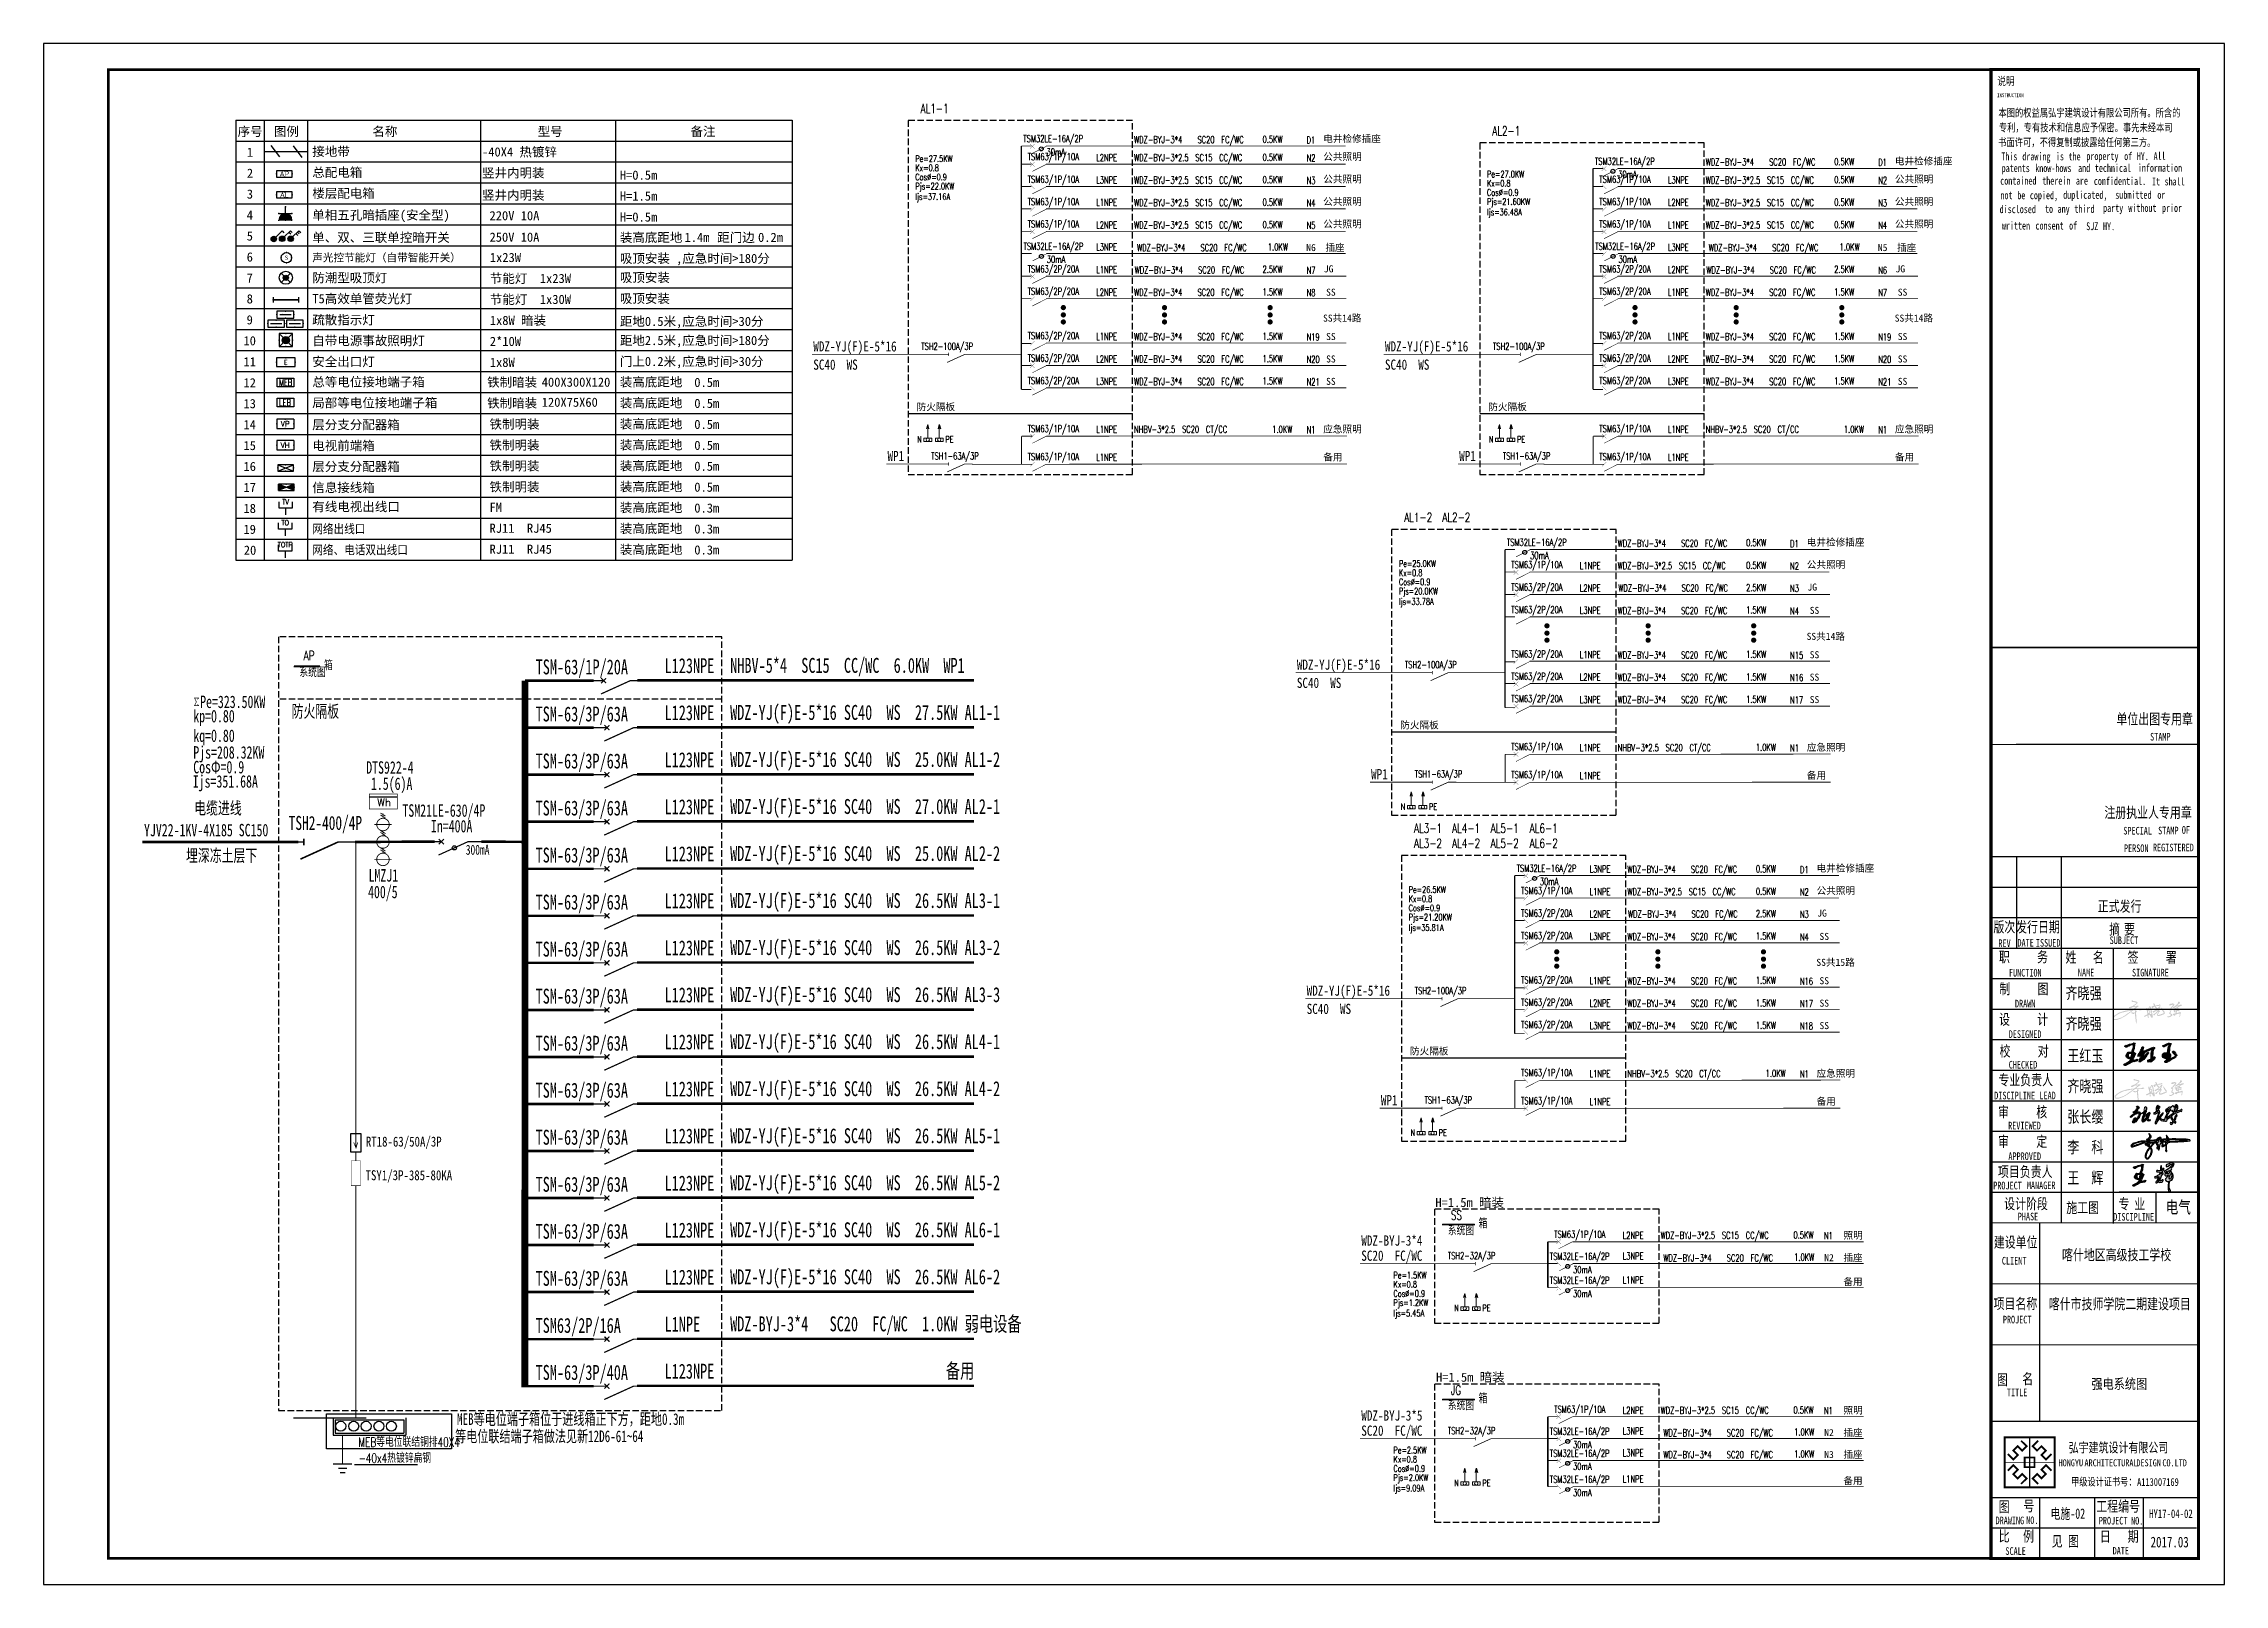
# Model space of a CAD drawing. Extents: x 552102 to 973302, y -80747 to 40012826.
# Drawn here: x 636202 to 720302, y 199322 to 258722 of the extents above; entities that cross this region are included whole.
import ezdxf
from ezdxf.enums import TextEntityAlignment as Align

# ---------------------------------------------------------------- set-up
doc = ezdxf.new("R2010")
doc.units = 0
doc.header["$LTSCALE"] = 1000
doc.header["$MEASUREMENT"] = 0
doc.linetypes.add('DASH', pattern=[0.35, 0.25, -0.1])
doc.linetypes.add('DASHED', pattern=[19.05, 12.7, -6.35])
for name, color, linetype in [('51', 7, 'Continuous'), ('A', 3, 'Continuous'), ('ABDE_LIN', 1, 'Continuous'), ('D1', 7, 'Continuous'), ('DOTLN', 2, 'DASH'), ('DQ', 4, 'Continuous'), ('ELEMENT', 3, 'Continuous'), ('EQUIP', 3, 'Continuous'), ('EQUIP-动力', 3, 'Continuous'), ('EQUIP-照明', 3, 'Continuous'), ('EQUIP-箱柜', 3, 'Continuous'), ('EQUIP-通讯', 3, 'Continuous'), ('LGT', 7, 'Continuous'), ('LIN', 7, 'Continuous'), ('PUB_TEXT', 7, 'Continuous'), ('SIG_TEXT', 7, 'Continuous'), ('TEL_TEXT', 7, 'Continuous'), ('TERM', 2, 'Continuous'), ('TK', 126, 'Continuous'), ('TWT_TITLE', 7, 'Continuous'), ('WIRE-照明', 1, 'Continuous'), ('电气', 7, 'Continuous')]:
    doc.layers.add(name, color=color, linetype=linetype)
doc.layers.add('电气设计', color=3, linetype='Continuous', lineweight=20)
doc.styles.add('-宋体', font='', dxfattribs={"width": 0.8})
doc.styles.add('1030', font='COMPLEX.shx', dxfattribs={"width": 0.7, "bigfont": 'hztxt.shx'})
doc.styles.add('_COMPLEX', font='complex_.ttf', dxfattribs={"width": 0.6})
doc.styles.add('_SIMPLEX', font='SIMPLEX.shx', dxfattribs={"width": 0.6})
doc.styles.add('_TCH_LABEL', font='COMPLEX', dxfattribs={"bigfont": 'GBCBIG'})
doc.styles.add('_TEL_DIM', font='simhei.ttf', dxfattribs={"width": 0.8, "height": 3.5})
doc.styles.add('HJCHT', font='', dxfattribs={"width": 0.7})
doc.styles.add('hztxt', font='txt.shx', dxfattribs={"width": 0.7, "bigfont": 'hztxt.shx'})
doc.styles.add('ROMANT', font='romant__.ttf', dxfattribs={"height": 6})
doc.styles.get("Standard").update_dxf_attribs({"font": 'gbenor.shx', "bigfont": 'gbcbig.shx'})
doc.styles.add('TG_LINETYPE', font='SIMPLEX', dxfattribs={"width": 0.8, "height": 3, "bigfont": 'HZTXT'})
doc.styles.add('宋体', font='', dxfattribs={"width": 0.7})
doc.styles.get('-宋体').set_extended_font_data('SimSun')
doc.styles.get('HJCHT').set_extended_font_data('NSimSun')
doc.styles.get('宋体').set_extended_font_data('SimSun')
doc.linetypes.add('TG_接地', pattern='A,0.75,0,["/",TG_LINETYPE,S=0.05,R=-8.594367,X=-0.1,Y=-0.045],0.65,-0.13,0.13,-0.13', length=2)

msp = doc.modelspace()

# ---------------------------------------------------------------- texts
at = {"width": 0.7}
for s, height, style, p in [('WDZ-BYJ-3*4   SC20  FC/WC', 271.57, 'ROMANT', (678256, 254883)), ('WDZ-BYJ-3*2.5  SC15  CC/WC', 271.57, 'ROMANT', (678256, 254188)), ('WDZ-BYJ-3*4   SC20  FC/WC', 271.57, 'ROMANT', (700302, 254018)), ('WDZ-BYJ-3*2.5  SC15  CC/WC', 271.57, 'ROMANT', (678256, 253323)), ('WDZ-BYJ-3*2.5  SC15  CC/WC', 271.57, 'ROMANT', (700302, 253323)), ('WDZ-BYJ-3*2.5  SC15  CC/WC', 271.57, 'ROMANT', (678256, 252458)), ('WDZ-BYJ-3*2.5  SC15  CC/WC', 271.57, 'ROMANT', (700302, 252458)), ('WDZ-BYJ-3*2.5  SC15  CC/WC', 271.57, 'ROMANT', (678256, 251593)), ('WDZ-BYJ-3*2.5  SC15  CC/WC', 271.57, 'ROMANT', (700302, 251593)), ('WDZ-BYJ-3*4   SC20  FC/WC', 271.57, 'ROMANT', (678372, 250716)), ('WDZ-BYJ-3*4   SC20  FC/WC', 271.57, 'ROMANT', (700418, 250716)), ('WDZ-BYJ-3*4   SC20  FC/WC', 271.57, 'ROMANT', (678279, 249864)), ('WDZ-BYJ-3*4   SC20  FC/WC', 271.57, 'ROMANT', (700325, 249864)), ('WDZ-BYJ-3*4   SC20  FC/WC', 271.57, 'ROMANT', (678256, 248999)), ('WDZ-BYJ-3*4   SC20  FC/WC', 271.57, 'ROMANT', (700302, 248999)), ('WDZ-BYJ-3*4   SC20  FC/WC', 271.57, 'ROMANT', (678256, 247290)), ('WDZ-BYJ-3*4   SC20  FC/WC', 271.57, 'ROMANT', (700302, 247290)), ('WDZ-BYJ-3*4   SC20  FC/WC', 271.57, 'ROMANT', (678256, 246425)), ('WDZ-BYJ-3*4   SC20  FC/WC', 271.57, 'ROMANT', (700302, 246425)), ('WDZ-BYJ-3*4   SC20  FC/WC', 271.57, 'ROMANT', (678256, 245560)), ('WDZ-BYJ-3*4   SC20  FC/WC', 271.57, 'ROMANT', (700302, 245560)), ('NHBV-3*2.5  SC20  CT/CC', 271.57, 'ROMANT', (678256, 243711)), ('NHBV-3*2.5  SC20  CT/CC', 271.57, 'ROMANT', (700302, 243711)), ('WDZ-BYJ-3*4   SC20  FC/WC', 271.57, 'ROMANT', (696905, 239326)), ('WDZ-BYJ-3*2.5  SC15  CC/WC', 271.57, 'ROMANT', (696905, 238461)), ('WDZ-BYJ-3*4   SC20  FC/WC', 271.57, 'ROMANT', (696929, 237596)), ('WDZ-BYJ-3*4   SC20  FC/WC', 271.57, 'ROMANT', (696905, 236731)), ('TSM-63/1P/20A', 575.44, 'HJCHT', (655177, 234405)), ('L123NPE', 575.4, 'HJCHT', (660150, 234453)), ('NHBV-5*4  SC15  CC/WC  6.0KW  WP1', 575.44, 'HJCHT', (662680, 234464)), ('WDZ-BYJ-3*4   SC20  FC/WC', 271.57, 'ROMANT', (696905, 235022)), ('WDZ-BYJ-3*4   SC20  FC/WC', 271.57, 'ROMANT', (696905, 234157)), ('kp=0.80', 479.5, 'HJCHT', (641974, 232557)), ('Pe=323.50KW', 479.53, 'HJCHT', (642239, 233108)), ('防火隔板', 479.5, 'HJCHT', (645766, 232743)), ('TSM-63/3P/63A', 575.44, 'HJCHT', (655176, 232591)), ('L123NPE', 575.4, 'HJCHT', (660149, 232640)), ('WDZ-YJ(F)E-5*16 SC40  WS  27.5KW AL1-1', 575.44, 'HJCHT', (662678, 232651)), ('WDZ-BYJ-3*4   SC20  FC/WC', 271.57, 'ROMANT', (696905, 233292)), ('kq=0.80', 479.5, 'HJCHT', (641974, 231802)), ('Pjs=208.32KW', 479.53, 'HJCHT', (641974, 231158)), ('TSM-63/3P/63A', 575.44, 'HJCHT', (655176, 230778)), ('L123NPE', 575.4, 'HJCHT', (660149, 230826)), ('WDZ-YJ(F)E-5*16 SC40  WS  25.0KW AL1-2', 575.44, 'HJCHT', (662678, 230838)), ('NHBV-3*2.5  SC20  CT/CC', 271.57, 'ROMANT', (696905, 231443)), ('Ijs=351.68A', 479.53, 'HJCHT', (641954, 230039)), ('CosΦ=0.9', 479.5, 'HJCHT', (641974, 230590)), ('DTS922-4', 479.5, 'HJCHT', (648644, 230576)), ('1.5(6)A', 479.5, 'HJCHT', (648826, 229952)), ('WDZ-YJ(F)E-5*16 SC40  WS  27.0KW AL2-1', 575.44, 'HJCHT', (662678, 229024)), ('  电缆进线', 479.5, 'HJCHT', (641553, 229013)), ('TSM21LE-630/4P', 479.53, 'HJCHT', (650040, 228917)), ('In=400A', 479.5, 'HJCHT', (651139, 228314)), ('TSM-63/3P/63A', 575.44, 'HJCHT', (655176, 228965)), ('L123NPE', 575.4, 'HJCHT', (660149, 229013)), ('埋深冻土层下', 479.5, 'HJCHT', (641695, 227183)), ('300mA', 383.6, 'HJCHT', (652483, 227451)), ('TSM-63/3P/63A', 575.44, 'HJCHT', (655176, 227151)), ('L123NPE', 575.4, 'HJCHT', (660149, 227200)), ('WDZ-YJ(F)E-5*16 SC40  WS  25.0KW AL2-2', 575.44, 'HJCHT', (662678, 227211)), ('WDZ-BYJ-3*4   SC20  FC/WC', 271.57, 'ROMANT', (697282, 226757)), ('400/5', 479.5, 'HJCHT', (648713, 225777)), ('LMZJ1', 479.5, 'HJCHT', (648734, 226416)), ('TSM-63/3P/63A', 575.44, 'HJCHT', (655176, 225338)), ('L123NPE', 575.4, 'HJCHT', (660149, 225386)), ('WDZ-YJ(F)E-5*16 SC40  WS  26.5KW AL3-1', 575.44, 'HJCHT', (662678, 225398)), ('WDZ-BYJ-3*2.5  SC15  CC/WC', 271.57, 'ROMANT', (697282, 225892)), ('WDZ-BYJ-3*4   SC20  FC/WC', 271.57, 'ROMANT', (697305, 225027)), ('TSM-63/3P/63A', 575.44, 'HJCHT', (655176, 223525)), ('L123NPE', 575.4, 'HJCHT', (660149, 223573)), ('WDZ-YJ(F)E-5*16 SC40  WS  26.5KW AL3-2', 575.44, 'HJCHT', (662678, 223584)), ('WDZ-BYJ-3*4   SC20  FC/WC', 271.57, 'ROMANT', (697282, 224162)), ('TSM-63/3P/63A', 575.44, 'HJCHT', (655176, 221712)), ('L123NPE', 575.4, 'HJCHT', (660149, 221760)), ('WDZ-YJ(F)E-5*16 SC40  WS  26.5KW AL3-3', 575.44, 'HJCHT', (662678, 221771)), ('WDZ-BYJ-3*4   SC20  FC/WC', 271.57, 'ROMANT', (697282, 222453)), ('WDZ-BYJ-3*4   SC20  FC/WC', 271.57, 'ROMANT', (697282, 221588)), ('TSM-63/3P/63A', 575.44, 'HJCHT', (655176, 219898)), ('L123NPE', 575.4, 'HJCHT', (660149, 219947)), ('WDZ-YJ(F)E-5*16 SC40  WS  26.5KW AL4-1', 575.44, 'HJCHT', (662678, 219958)), ('WDZ-BYJ-3*4   SC20  FC/WC', 271.57, 'ROMANT', (697282, 220724)), ('TSM-63/3P/63A', 575.44, 'HJCHT', (655176, 218085)), ('L123NPE', 575.4, 'HJCHT', (660149, 218133)), ('WDZ-YJ(F)E-5*16 SC40  WS  26.5KW AL4-2', 575.44, 'HJCHT', (662678, 218145)), ('NHBV-3*2.5  SC20  CT/CC', 271.57, 'ROMANT', (697282, 218874)), ('TSM-63/3P/63A', 575.44, 'HJCHT', (655176, 216272)), ('L123NPE', 575.4, 'HJCHT', (660149, 216320)), ('WDZ-YJ(F)E-5*16 SC40  WS  26.5KW AL5-1', 575.44, 'HJCHT', (662678, 216331)), ('TSM-63/3P/63A', 575.44, 'HJCHT', (655176, 214458)), ('L123NPE', 575.4, 'HJCHT', (660149, 214507)), ('WDZ-YJ(F)E-5*16 SC40  WS  26.5KW AL5-2', 575.44, 'HJCHT', (662678, 214518)), ('TSM-63/3P/63A', 575.44, 'HJCHT', (655176, 212645)), ('L123NPE', 575.4, 'HJCHT', (660149, 212693)), ('WDZ-YJ(F)E-5*16 SC40  WS  26.5KW AL6-1', 575.44, 'HJCHT', (662678, 212705)), ('WDZ-BYJ-3*2.5  SC15  CC/WC', 271.57, 'ROMANT', (698560, 212640)), ('WDZ-BYJ-3*4   SC20  FC/WC', 271.57, 'ROMANT', (698667, 211774)), ('TSM-63/3P/63A', 575.44, 'HJCHT', (655176, 210832)), ('L123NPE', 575.4, 'HJCHT', (660149, 210880)), ('WDZ-YJ(F)E-5*16 SC40  WS  26.5KW AL6-2', 575.44, 'HJCHT', (662678, 210891)), ('TSM63/2P/16A', 575.44, 'HJCHT', (655176, 209019)), ('L1NPE', 575.4, 'HJCHT', (660149, 209067)), ('WDZ-BYJ-3*4   SC20  FC/WC  1.0KW 弱电设备', 575.44, 'HJCHT', (662678, 209078)), ('TSM-63/3P/40A', 575.44, 'HJCHT', (655176, 207205)), ('L123NPE', 575.4, 'HJCHT', (660149, 207253)), ('备用', 575.4, 'HJCHT', (670996, 207265)), ('WDZ-BYJ-3*2.5  SC15  CC/WC', 271.57, 'ROMANT', (698560, 205895)), ('等电位联结端子箱做法见新12D6-61~64', 447.55, 'HJCHT', (652072, 204809)), ('MEB等电位端子箱位于进线箱正下方，距地0.3m', 447.55, 'HJCHT', (652146, 205470)), ('WDZ-BYJ-3*4   SC20  FC/WC', 271.57, 'ROMANT', (698667, 205029)), ('WDZ-BYJ-3*4   SC20  FC/WC', 271.57, 'ROMANT', (698667, 204185)), ('电施-02', 400, 'HJCHT', (713597, 201851))]:
    msp.add_text(s, height=height, dxfattribs=dict(at, style=style)).set_placement(p)
at = {"style": 'HJCHT', "width": 0.7}
msp.add_text('TSH2-400/4P', height=539.85, dxfattribs=at).set_placement((647069, 228407), align=Align.CENTER)
at = {"color": 1, "style": 'HJCHT', "width": 0.7}
msp.add_text('   YJV22-1KV-4X185 SC150', height=479.53, dxfattribs=at).set_placement((639389, 228162))
at = {"flags": 9}
msp.add_attdef('S', (651030, 227958), '带漏电流保护的断路器', height=0.0137, rotation=90, dxfattribs=at)
at = {"layer": 'LIN', "style": 'ROMANT', "width": 0.7}
for s, height, p in [('TSM32LE-16A/2P', 271.57, (673983, 254919)), ('0.5KW', 271.6, (683209, 254899)), ('D1', 271.6, (684907, 254869)), ('TSM63/1P/10A', 271.57, (674151, 254224)), ('30mA', 271.6, (674879, 254410)), ('L2NPE', 271.6, (676794, 254193)), ('0.5KW', 271.6, (683209, 254204)), ('N2', 271.6, (684907, 254174)), ('TSM32LE-16A/2P', 271.57, (696028, 254054)), ('0.5KW', 271.6, (705254, 254034)), ('D1', 271.6, (706952, 254005)), ('TSM63/1P/10A', 271.57, (674151, 253359)), ('L3NPE', 271.6, (676794, 253328)), ('0.5KW', 271.6, (683209, 253339)), ('N3', 271.6, (684907, 253310)), ('TSM63/1P/10A', 271.57, (696196, 253359)), ('30mA', 271.6, (696925, 253545)), ('L3NPE', 271.6, (698839, 253328)), ('0.5KW', 271.6, (705254, 253339)), ('N2', 271.6, (706952, 253310)), ('TSM63/1P/10A', 271.57, (674151, 252494)), ('L1NPE', 271.6, (676794, 252464)), ('0.5KW', 271.6, (683209, 252474)), ('N4', 271.6, (684907, 252445)), ('TSM63/1P/10A', 271.57, (696196, 252494)), ('L2NPE', 271.6, (698839, 252464)), ('0.5KW', 271.6, (705254, 252474)), ('N3', 271.6, (706952, 252445)), ('TSM63/1P/10A', 271.57, (674151, 251629)), ('L2NPE', 271.6, (676794, 251599)), ('0.5KW', 271.6, (683209, 251609)), ('N5', 271.6, (684907, 251580)), ('TSM63/1P/10A', 271.57, (696196, 251629)), ('L1NPE', 271.6, (698839, 251599)), ('0.5KW', 271.6, (705254, 251609)), ('N4', 271.6, (706952, 251580)), ('TSM32LE-16A/2P', 271.57, (673992, 250774)), ('L3NPE', 271.6, (676794, 250743)), ('1.0KW', 271.6, (683417, 250743)), ('TSM32LE-16A/2P', 271.57, (696038, 250774)), ('L3NPE', 271.6, (698839, 250734)), ('1.0KW', 271.6, (705463, 250743)), ('TSM63/2P/20A', 271.57, (674151, 249900)), ('30mA', 271.6, (674889, 250265)), ('L1NPE', 271.6, (676794, 249869)), ('2.5KW', 271.6, (683209, 249880)), ('N7', 271.6, (684907, 249850)), ('TSM63/2P/20A', 271.57, (696196, 249900)), ('30mA', 271.6, (696935, 250265)), ('L2NPE', 271.6, (698839, 249869)), ('2.5KW', 271.6, (705254, 249880)), ('N6', 271.6, (706952, 249850)), ('TSM63/2P/20A', 271.57, (674151, 249035)), ('L2NPE', 271.6, (676794, 249004)), ('1.5KW', 271.6, (683209, 249015)), ('N8', 271.6, (684907, 248985)), ('TSM63/2P/20A', 271.57, (696196, 249035)), ('L1NPE', 271.6, (698839, 249004)), ('1.5KW', 271.6, (705254, 249015)), ('N7', 271.6, (706952, 248985)), ('TSM63/2P/20A', 271.57, (674151, 247326)), ('L1NPE', 271.6, (676794, 247295)), ('1.5KW', 271.6, (683209, 247306)), ('N19', 271.6, (684907, 247276)), ('TSM63/2P/20A', 271.57, (696196, 247326)), ('L1NPE', 271.6, (698839, 247295)), ('1.5KW', 271.6, (705254, 247306)), ('N19', 271.6, (706952, 247276)), ('TSM63/2P/20A', 271.57, (674151, 246461)), ('L2NPE', 271.6, (676794, 246430)), ('1.5KW', 271.6, (683209, 246441)), ('N20', 271.6, (684907, 246412)), ('TSM63/2P/20A', 271.57, (696196, 246461)), ('L2NPE', 271.6, (698839, 246430)), ('1.5KW', 271.6, (705254, 246441)), ('N20', 271.6, (706952, 246412)), ('TSM63/2P/20A', 271.57, (674151, 245596)), ('L3NPE', 271.6, (676794, 245566)), ('1.5KW', 271.6, (683209, 245576)), ('N21', 271.6, (684907, 245547)), ('TSM63/2P/20A', 271.57, (696196, 245596)), ('L3NPE', 271.6, (698839, 245566)), ('1.5KW', 271.6, (705254, 245576)), ('N21', 271.6, (706952, 245547)), ('TSM63/1P/10A', 271.57, (674151, 243747)), ('L1NPE', 271.6, (676794, 243716)), ('1.0KW', 271.6, (683585, 243721)), ('N1', 271.6, (684907, 243697)), ('TSM63/1P/10A', 271.57, (696196, 243747)), ('L1NPE', 271.6, (698839, 243716)), ('1.0KW', 271.6, (705630, 243721)), ('N1', 271.6, (706952, 243697)), ('TSM63/1P/10A', 271.57, (674151, 242666)), ('L1NPE', 271.6, (676794, 242635)), ('TSM63/1P/10A', 271.57, (696196, 242666)), ('L1NPE', 271.6, (698839, 242635)), ('TSM32LE-16A/2P', 271.57, (692632, 239362)), ('30mA', 271.6, (693529, 238853)), ('0.5KW', 271.6, (701858, 239342)), ('D1', 271.6, (703556, 239312)), ('TSM63/1P/10A', 271.57, (692800, 238497)), ('L1NPE', 271.6, (695443, 238466)), ('0.5KW', 271.6, (701858, 238477)), ('N2', 271.6, (703556, 238447)), ('TSM63/2P/20A', 271.57, (692800, 237632)), ('L2NPE', 271.6, (695443, 237601)), ('2.5KW', 271.6, (701858, 237612)), ('N3', 271.6, (703556, 237582)), ('TSM63/2P/20A', 271.57, (692800, 236767)), ('L3NPE', 271.6, (695443, 236737)), ('1.5KW', 271.6, (701858, 236747)), ('N4', 271.6, (703556, 236718)), ('TSM63/2P/20A', 271.57, (692800, 235058)), ('L1NPE', 271.6, (695443, 235027)), ('1.5KW', 271.6, (701858, 235038)), ('N15', 271.6, (703556, 235008)), ('TSM63/2P/20A', 271.57, (692800, 234193)), ('L2NPE', 271.6, (695443, 234163)), ('1.5KW', 271.6, (701858, 234173)), ('N16', 271.6, (703556, 234144)), ('TSM63/2P/20A', 271.57, (692800, 233328)), ('L3NPE', 271.6, (695443, 233298)), ('1.5KW', 271.6, (701858, 233308)), ('N17', 271.6, (703556, 233279)), ('TSM63/1P/10A', 271.57, (692800, 231479)), ('L1NPE', 271.6, (695443, 231448)), ('1.0KW', 271.6, (702234, 231453)), ('N1', 271.6, (703556, 231429)), ('TSM63/1P/10A', 271.57, (692800, 230398)), ('L1NPE', 271.6, (695443, 230367)), ('TSM32LE-16A/2P', 271.57, (693009, 226793)), ('TSM63/1P/10A', 271.57, (693177, 225928)), ('30mA', 271.6, (693906, 226284)), ('L3NPE', 271.6, (695820, 226762)), ('0.5KW', 271.6, (702235, 226773)), ('D1', 271.6, (703933, 226743)), ('L1NPE', 271.6, (695820, 225897)), ('0.5KW', 271.6, (702235, 225908)), ('N2', 271.6, (703933, 225878)), ('TSM63/2P/20A', 271.57, (693177, 225063)), ('L2NPE', 271.6, (695820, 225033)), ('2.5KW', 271.6, (702235, 225043)), ('N3', 271.6, (703933, 225014)), ('TSM63/2P/20A', 271.57, (693177, 224198)), ('L3NPE', 271.6, (695820, 224168)), ('1.5KW', 271.6, (702235, 224178)), ('N4', 271.6, (703933, 224149)), ('TSM63/2P/20A', 271.57, (693177, 222489)), ('L1NPE', 271.6, (695820, 222459)), ('1.5KW', 271.6, (702235, 222469)), ('N16', 271.6, (703933, 222440)), ('TSM63/2P/20A', 271.57, (693177, 221624)), ('L2NPE', 271.6, (695820, 221594)), ('1.5KW', 271.6, (702235, 221604)), ('N17', 271.6, (703933, 221575)), ('TSM63/2P/20A', 271.57, (693177, 220760)), ('L3NPE', 271.6, (695820, 220729)), ('1.5KW', 271.6, (702235, 220740)), ('N18', 271.6, (703933, 220710)), ('TSM63/1P/10A', 271.57, (693177, 218910)), ('L1NPE', 271.6, (695820, 218879)), ('1.0KW', 271.6, (702611, 218884)), ('N1', 271.6, (703933, 218860)), ('TSM63/1P/10A', 271.57, (693177, 217829)), ('L1NPE', 271.6, (695820, 217798)), ('TSM63/1P/10A', 271.57, (694455, 212676)), ('L2NPE', 271.6, (697098, 212645)), ('0.5KW', 271.6, (703684, 212656)), ('N1', 271.6, (704860, 212626)), ('TSM32LE-16A/2P', 271.57, (694287, 211832)), ('L3NPE', 271.6, (697098, 211846)), ('1.0KW', 271.6, (703712, 211801)), ('TSM32LE-16A/2P', 271.57, (694287, 210905)), ('30mA', 271.6, (695184, 211323)), ('L1NPE', 271.6, (697098, 210919)), ('30mA', 271.6, (695184, 210397)), ('TSM63/1P/10A', 271.57, (694455, 205931)), ('L2NPE', 271.6, (697098, 205900)), ('0.5KW', 271.6, (703684, 205911)), ('N1', 271.6, (704860, 205881)), ('TSM32LE-16A/2P', 271.57, (694287, 205087)), ('L3NPE', 271.6, (697098, 205101)), ('1.0KW', 271.6, (703712, 205056)), ('TSM32LE-16A/2P', 271.57, (694287, 204243)), ('30mA', 271.6, (695184, 204578)), ('L3NPE', 271.6, (697098, 204257)), ('1.0KW', 271.6, (703712, 204211)), ('TSM32LE-16A/2P', 271.57, (694287, 203234)), ('30mA', 271.6, (695184, 203734)), ('30mA', 271.6, (695184, 202725)), ('L1NPE', 271.6, (697098, 203248))]:
    msp.add_text(s, height=height, dxfattribs=at).set_placement(p)
at = {"layer": 'LIN', "style": '宋体'}
for s, p in [('电井检修插座', (685551, 254923)), ('公共照明', (685551, 254228)), ('电井检修插座', (707596, 254058)), ('公共照明', (685551, 253363)), ('公共照明', (707596, 253363)), ('公共照明', (685551, 252498)), ('公共照明', (707596, 252498)), ('公共照明', (685551, 251633)), ('公共照明', (707596, 251633)), ('N6  插座', (684894, 250724)), ('N5  插座', (706940, 250724)), ('JG', (685574, 249904)), ('JG', (707620, 249904)), ('SS', (685660, 249004)), ('SS', (707706, 249004)), ('SS共14路', (685541, 248004)), ('SS共14路', (707587, 248004)), ('SS', (685660, 247295)), ('SS', (707706, 247295)), ('SS', (685660, 246430)), ('SS', (707706, 246430)), ('SS', (685660, 245566)), ('SS', (707706, 245566)), ('防火隔板', (669871, 244583)), ('防火隔板', (691917, 244583)), ('应急照明', (685551, 243725)), ('应急照明', (707596, 243725)), ('备用', (685551, 242644)), ('备用', (707596, 242644)), ('电井检修插座', (704200, 239365)), ('公共照明', (704200, 238501)), ('JG', (704223, 237636)), ('SS', (704310, 236737)), ('SS共14路', (704190, 235736)), ('SS', (704310, 235027)), ('SS', (704310, 234163)), ('SS', (704310, 233298)), ('防火隔板', (688521, 232315)), ('应急照明', (704200, 231457)), ('备用', (704200, 230376)), ('电井检修插座', (704577, 226797)), ('公共照明', (704577, 225932)), ('JG', (704600, 225067)), ('SS', (704687, 224168)), ('SS共15路', (704567, 223168)), ('SS', (704687, 222459)), ('SS', (704687, 221594)), ('SS', (704687, 220729)), ('防火隔板', (688897, 219746)), ('应急照明', (704577, 218888)), ('备用', (704577, 217807)), ('照明', (705614, 212645)), ('N2  插座', (704871, 211782)), ('    备用', (704871, 210856)), ('照明', (705614, 205900)), ('N2  插座', (704871, 205037)), ('N3  插座', (704871, 204193)), ('    备用', (704871, 203184))]:
    msp.add_text(s, height=271.6, dxfattribs=at).set_placement(p)
at = {"layer": 'LIN', "style": 'ROMANT', "width": 0.7}
for s, p in [('TSH2-100A/3P', (670050, 247052)), ('TSH2-100A/3P', (692095, 247052)), ('TSH1-63A/3P', (670430, 242829)), ('TSH1-63A/3P', (692476, 242829)), ('TSH2-100A/3P', (688699, 234784)), ('TSH1-63A/3P', (689079, 230561)), ('TSH2-100A/3P', (689076, 222215)), ('TSH1-63A/3P', (689456, 217992)), ('TSH2-32A/3P', (690354, 211998)), ('TSH2-32A/3P', (690354, 205253))]:
    msp.add_text(s, height=271.57, dxfattribs=at).set_placement(p, align=Align.MIDDLE_LEFT)
at = {"layer": 'PUB_TEXT', "style": 'hztxt', "width": 0.7}
for s, height, p in [('MEB等电位联结铜排40X4', 358.04, (648341, 204626)), ('-40x4热镀锌扁钢', 358, (648348, 204010))]:
    msp.add_text(s, height=height, dxfattribs=at).set_placement(p)
at = {"layer": 'TEL_TEXT', "style": '1030', "width": 0.7}
for s, height, p in [('AL1-1', 357.3, (670022, 256044)), ('AL2-1', 357.3, (692068, 255179)), ('Pe=27.5KW', 251.6, (669818, 254161)), ('Kx=0.8', 251.6, (669818, 253808)), ('Pjs=22.0KW', 251.6, (669818, 253100)), ('Cos%%C=0.9', 251.6, (669818, 253454)), ('Pe=27.0KW', 251.6, (691864, 253567)), ('Kx=0.8', 251.6, (691864, 253213)), ('Ijs=37.16A', 251.6, (669818, 252697)), ('Pjs=21.60KW', 251.56, (691864, 252505)), ('Ijs=36.48A', 251.6, (691864, 252103)), ('Cos%%C=0.9', 251.6, (691864, 252859)), ('AL1-2', 357.3, (688672, 240281)), ('AL2-2', 357.3, (690142, 240281)), ('Pe=25.0KW', 251.6, (688467, 238550)), ('Kx=0.8', 251.6, (688467, 238196)), ('Cos%%C=0.9', 251.6, (688467, 237843)), ('Pjs=20.0KW', 251.6, (688467, 237489)), ('Ijs=33.78A', 251.6, (688467, 237086)), ('系统图', 357.3, (646066, 234302)), ('AP', 357.3, (646231, 234953)), ('箱', 357, (647016, 234570)), ('AL3-1', 357.3, (689049, 228294)), ('AL3-2', 357.3, (689049, 227713)), ('AL4-1', 357.3, (690519, 228294)), ('AL4-2', 357.3, (690519, 227713)), ('AL5-1', 357.3, (692007, 228294)), ('AL5-2', 357.3, (692007, 227713)), ('AL6-1', 357.3, (693513, 228294)), ('AL6-2', 357.3, (693513, 227713)), ('Pe=26.5KW', 251.6, (688844, 225981)), ('Kx=0.8', 251.6, (688844, 225628)), ('Cos%%C=0.9', 251.6, (688844, 225274)), ('Pjs=21.20KW', 251.56, (688844, 224920)), ('Ijs=35.81A', 251.6, (688844, 224517)), ('SS', 357.3, (690471, 213380)), ('系统图', 357.3, (690354, 212782)), ('箱', 357, (691542, 213051)), ('Pe=1.5KW', 251.6, (688258, 211117)), ('Kx=0.8', 251.6, (688258, 210763)), ('Pjs=1.2KW', 251.6, (688258, 210056)), ('Cos%%C=0.9', 251.6, (688258, 210409)), ('Ijs=5.45A', 251.6, (688258, 209653)), ('JG', 357.3, (690471, 206635)), ('系统图', 357.3, (690354, 206037)), ('箱', 357, (691542, 206306)), ('Pe=2.5KW', 251.6, (688258, 204372)), ('Kx=0.8', 251.6, (688258, 204018)), ('Pjs=2.0KW', 251.6, (688258, 203311)), ('Cos%%C=0.9', 251.6, (688258, 203664)), ('Ijs=9.09A', 251.6, (688258, 202908))]:
    msp.add_text(s, height=height, dxfattribs=at).set_placement(p)
at = {"layer": '电气', "color": 0, "style": '宋体'}
for s, height, p in [('序号', 353.4, (644168, 255344)), ('图例', 353.4, (645568, 255344)), ('名称', 353.4, (649364, 255344)), ('型号', 353.4, (655736, 255344)), ('备注', 353.4, (661634, 255348)), ('1', 353, (644163, 254535)), ('2', 353, (644161, 253727)), ('3', 353, (644159, 252920)), ('4', 353, (644157, 252112)), ('5', 353, (644156, 251304)), ('6', 353, (644154, 250496)), ('7', 353, (644152, 249688)), ('8', 353, (644154, 248880)), ('9', 353, (644152, 248072)), ('10', 353.4, (644150, 247265)), ('11', 353.4, (644150, 246457)), ('12', 353.4, (644150, 245649)), ('13', 353.4, (644150, 244842)), ('14', 353.4, (644150, 244034)), ('15', 353.4, (644150, 243226)), ('16', 353.4, (644150, 242418)), ('17', 353.4, (644150, 241611)), ('18', 353.4, (644150, 240803)), ('19', 353.4, (644150, 239996)), ('20', 353.4, (644163, 239191))]:
    msp.add_text(s, height=height, dxfattribs=at).set_placement(p, align=Align.MIDDLE)
for s, height, p in [('接地带', 353.4, (646564, 254390)), ('总配电箱', 353.4, (646564, 253582)), ('-40X4 热镀锌', 353.4, (653109, 254371)), ('楼层配电箱', 353.4, (646564, 252774)), ('竖井内明装', 353.4, (653109, 253563)), ('H=0.5m', 353.4, (658425, 253476)), ('单相五孔暗插座(安全型)', 353.43, (646564, 251936)), ('竖井内明装', 353.4, (653109, 252705)), ('H=1.5m', 353.4, (658425, 252669)), ('单、双、三联单控暗开关', 353.43, (646564, 251075)), ('220V 10A', 353.4, (653399, 251913)), ('装高底距地', 353.4, (658425, 251074)), ('H=0.5m', 353.4, (658425, 251861)), ('距门边', 353.4, (662181, 251074)), ('声光控节能灯（自带智能开关）', 300, (646564, 250322)), ('250V 10A', 353.4, (653399, 251085)), ('1x23W', 353.4, (653411, 250302)), ('吸顶安装 ,应急时间>180分', 353.43, (658425, 250266)), ('1.4m', 353.4, (660920, 251078)), ('0.2m', 353.4, (663754, 251078)), ('防潮型吸顶灯', 353.4, (646564, 249520)), ('节能灯  1x23W', 353.4, (653411, 249494)), ('吸顶安装', 353.4, (658425, 249529)), ('T5高效单管荧光灯', 353.4, (646564, 248712)), ('节能灯  1x30W', 353.4, (653411, 248686)), ('吸顶安装', 353.4, (658425, 248721)), ('疏散指示灯', 353.4, (646564, 247895)), ('1x8W 暗装', 353.4, (653411, 247875)), ('距地0.5米,应急时间>30分', 353.43, (658425, 247839)), ('自带电源事故照明灯', 353.4, (646564, 247094)), ('2*10W', 353.4, (653411, 247067)), ('距地2.5米,应急时间>180分', 353.43, (658425, 247102)), ('安全出口灯', 353.4, (646564, 246286)), ('1x8W ', 353.4, (653411, 246259)), ('门上0.2米,应急时间>30分', 353.43, (658425, 246294)), ('总等电位接地端子箱', 353.4, (646564, 245505)), ('铁制暗装', 353.4, (653306, 245495)), ('400X300X120', 353.43, (655412, 245495)), ('装高底距地', 353.4, (658425, 245501)), ('0.5m', 353.4, (661296, 245485)), ('局部等电位接地端子箱', 353.4, (646564, 244697)), ('铁制暗装', 353.4, (653306, 244688)), ('120X75X60', 353.4, (655412, 244721)), ('装高底距地', 353.4, (658425, 244694)), ('0.5m', 353.4, (661296, 244677)), ('层分支分配器箱', 353.4, (646564, 243855)), ('铁制明装', 353.4, (653399, 243877)), ('装高底距地', 353.4, (658425, 243883)), ('0.5m', 353.4, (661296, 243867)), ('电视前端箱', 353.4, (646564, 243047)), ('铁制明装', 353.4, (653399, 243069)), ('装高底距地', 353.4, (658425, 243075)), ('0.5m', 353.4, (661296, 243059)), ('层分支分配器箱', 353.4, (646564, 242243)), ('铁制明装', 353.4, (653399, 242265)), ('装高底距地', 353.4, (658425, 242271)), ('0.5m', 353.4, (661296, 242255)), ('信息接线箱', 353.4, (646564, 241431)), ('铁制明装', 353.4, (653399, 241457)), ('装高底距地', 353.4, (658425, 241463)), ('0.5m', 353.4, (661296, 241447)), ('有线电视出线口', 353.4, (646564, 240693)), ('FM', 353.4, (653399, 240671)), ('装高底距地', 353.4, (658425, 240658)), ('0.3m', 353.4, (661296, 240642)), ('RJ11  RJ45', 353.4, (653399, 239863)), ('装高底距地', 353.4, (658425, 239851)), ('0.3m', 353.4, (661296, 239835)), ('RJ11  RJ45', 353.4, (653399, 239055)), ('装高底距地', 353.4, (658425, 239043)), ('0.3m', 353.4, (661296, 239027)), ('H=1.5m 暗装', 353.4, (689874, 213869)), ('H=1.5m 暗装', 353.4, (689899, 207134))]:
    msp.add_text(s, height=height, dxfattribs=at).set_placement(p)
at = {"layer": '电气', "color": 0, "style": '宋体', "width": 0.85}
for s, p in [('网络出线口', (646564, 239840)), ('网络、电话双出线口', (646564, 239032))]:
    msp.add_text(s, height=353.4, dxfattribs=at).set_placement(p)
at = {"layer": '电气设计', "color": 0, "style": '宋体', "width": 0.8}
for s, height, p in [('WDZ-YJ(F)E-5*16', 393.72, (665884, 246853)), ('WDZ-YJ(F)E-5*16', 393.72, (687930, 246853)), ('SC40  WS', 393.7, (665884, 246150)), ('SC40  WS', 393.7, (687930, 246150)), ('WP1', 393.7, (668746, 242629)), ('WP1', 393.7, (690792, 242629)), ('WDZ-YJ(F)E-5*16', 393.72, (684534, 234585)), ('SC40  WS', 393.7, (684534, 233882)), ('WP1', 393.7, (687395, 230361)), ('WDZ-YJ(F)E-5*16', 393.72, (684911, 222016)), ('SC40  WS', 393.7, (684911, 221313)), ('WP1', 393.7, (687772, 217792)), ('RT18-63/50A/3P', 383.62, (648629, 216201)), ('TSY1/3P-385-80KA', 383.62, (648618, 214904)), ('WDZ-BYJ-3*4', 393.72, (687018, 212380)), ('SC20  FC/WC', 393.72, (687018, 211798)), ('WDZ-BYJ-3*5', 393.72, (687018, 205635)), ('SC20  FC/WC', 393.72, (687018, 205053))]:
    msp.add_text(s, height=height, dxfattribs=at).set_placement(p)
msp.add_text('强电系统图', height=393.7, dxfattribs=at).set_placement((716249, 207054), align=Align.MIDDLE_CENTER)

# ---------------------------------------------------------------- blocks, each defined once
blk = doc.blocks.new('_LINKPT1')
blk.add_line((0, 0), (0, 0))
blk = doc.blocks.new('M_X10')
for p, q in [((0.15, 0.36), (0.63, 0.83)), ((0.4, 0.61), (0.54, 0.47)), ((0.51, 0.72), (0.65, 0.58)), ((0.63, 0.83), (0.77, 0.69))]:
    blk.add_line(p, q)
blk.add_circle((0, 0.21), 0.208)
for points in [[(-0.18, 0.31), (0.18, 0.31), (-0.21, 0.21), (0.21, 0.21)], [(-0.18, 0.1), (0.18, 0.1), (-0.21, 0.21), (0.21, 0.21)], [(-0.1, 0.39), (0.1, 0.39), (-0.18, 0.31), (0.18, 0.31)], [(-0.1, 0.03), (0.1, 0.03), (-0.18, 0.1), (0.18, 0.1)], [(0, 0.42), (0, 0.42), (-0.1, 0.39), (0.1, 0.39)], [(0, 0), (0, 0), (-0.1, 0.03), (0.1, 0.03)]]:
    blk.add_solid(points)
for p in [(-0.21, 0.21), (0, 0.42), (0.21, 0.21), (0, 0)]:
    blk.add_blockref('_LINKPT1', p)
at = {"width": 0.8, "flags": 9}
blk.add_attdef('A', (0, 0), '', height=0.00002, dxfattribs=at)
blk = doc.blocks.new('M_X6')
for p, q in [((0.15, 0.36), (0.63, 0.83)), ((0.51, 0.72), (0.65, 0.58)), ((0.63, 0.83), (0.77, 0.69))]:
    blk.add_line(p, q)
blk.add_circle((0, 0.21), 0.208)
for points in [[(-0.18, 0.31), (0.18, 0.31), (-0.21, 0.21), (0.21, 0.21)], [(-0.18, 0.1), (0.18, 0.1), (-0.21, 0.21), (0.21, 0.21)], [(-0.1, 0.39), (0.1, 0.39), (-0.18, 0.31), (0.18, 0.31)], [(-0.1, 0.03), (0.1, 0.03), (-0.18, 0.1), (0.18, 0.1)], [(0, 0.42), (0, 0.42), (-0.1, 0.39), (0.1, 0.39)], [(0, 0), (0, 0), (-0.1, 0.03), (0.1, 0.03)]]:
    blk.add_solid(points)
for p in [(-0.21, 0.21), (0, 0.42), (0.21, 0.21), (0, 0)]:
    blk.add_blockref('_LINKPT1', p)
at = {"width": 0.8, "flags": 9}
blk.add_attdef('A', (0, 0), '', height=0.00002, dxfattribs=at)
blk = doc.blocks.new('M_X2')
for p, q in [((0.15, 0.36), (0.63, 0.83)), ((0.63, 0.83), (0.77, 0.69))]:
    blk.add_line(p, q)
blk.add_circle((0, 0.21), 0.208)
for points in [[(-0.18, 0.31), (0.18, 0.31), (-0.21, 0.21), (0.21, 0.21)], [(-0.18, 0.1), (0.18, 0.1), (-0.21, 0.21), (0.21, 0.21)], [(-0.1, 0.39), (0.1, 0.39), (-0.18, 0.31), (0.18, 0.31)], [(-0.1, 0.03), (0.1, 0.03), (-0.18, 0.1), (0.18, 0.1)], [(0, 0.42), (0, 0.42), (-0.1, 0.39), (0.1, 0.39)], [(0, 0), (0, 0), (-0.1, 0.03), (0.1, 0.03)]]:
    blk.add_solid(points)
for p in [(-0.21, 0.21), (0, 0.42), (0.21, 0.21), (0, 0)]:
    blk.add_blockref('_LINKPT1', p)
at = {"width": 0.8, "flags": 9}
blk.add_attdef('A', (0, 0), '', height=0.00002, dxfattribs=at)
blk = doc.blocks.new('M_X41FTT')
for p, q in [((-0.5, 0.5), (-0.5, 1)), ((0.5, 0.5), (-0.5, 0.5)), ((0, 0.5), (0, 0)), ((0.5, 1), (0.5, 0.5))]:
    blk.add_line(p, q)
at = {"xscale": 0.002, "yscale": 0.002, "zscale": 0.002}
blk.add_blockref('_LINKPT1', (0, 0), dxfattribs=at)
at = {"style": '_COMPLEX', "width": 0.8, "flags": 8}
blk.add_attdef('$TEXT$', text='', height=0.4, dxfattribs=at).set_placement((0, 1), align=Align.MIDDLE_CENTER)
at = {"width": 0.8, "flags": 9}
blk.add_attdef('A', (0, 0), '', height=0.00002, dxfattribs=at)
blk = doc.blocks.new('$equip$00001676')
for p, q in [((0.65, 0.7), (-0.65, 0.7)), ((-0.65, 0.7), (-0.65, 0)), ((-0.65, 0), (0.65, 0)), ((0.65, 0.7), (0.65, 0))]:
    blk.add_line(p, q)
for p in [(-0.65, 0.35), (0, 0.7), (0, 0), (0.65, 0.35)]:
    blk.add_point(p)
at = {"style": '_TCH_LABEL', "flags": 8}
blk.add_attdef('$TEXT$', text='', height=0.4, dxfattribs=at).set_placement((0, 0.35), align=Align.MIDDLE_CENTER)
at = {"style": '_TCH_LABEL', "flags": 9}
blk.add_attdef('A', (0, 0), '', height=0.00002, dxfattribs=at)
blk = doc.blocks.new('$equip$00001149')
for p, q in [((-0.35, 0.35), (0.35, -0.35)), ((0.35, 0.35), (-0.35, -0.35))]:
    blk.add_line(p, q)
for radius in [0.5, 0.2]:
    blk.add_circle((0, 0), radius)
for points in [[(-0.17, 0.1), (0.17, 0.1), (-0.2, 0), (0.2, 0)], [(-0.17, -0.1), (0.17, -0.1), (-0.2, 0), (0.2, 0)], [(-0.1, 0.17), (0.1, 0.17), (-0.17, 0.1), (0.17, 0.1)], [(0, 0.2), (0, 0.2), (-0.1, 0.17), (0.1, 0.17)], [(-0.1, -0.17), (0.1, -0.17), (-0.17, -0.1), (0.17, -0.1)], [(0, -0.2), (0, -0.2), (-0.1, -0.17), (0.1, -0.17)]]:
    blk.add_solid(points)
at = {"flags": 9}
blk.add_attdef('A', (0, 0), '', height=0.00002, dxfattribs=at)
blk = doc.blocks.new('$equip$00001436')
for p, q in [((0.75, 0.6), (-0.75, 0.6)), ((-0.75, 0), (0.75, 0.6)), ((-0.75, 0.6), (0.75, 0)), ((-0.75, 0.6), (-0.75, 0)), ((-0.75, 0), (0.75, 0)), ((0.75, 0.6), (0.75, 0))]:
    blk.add_line(p, q)
for p in [(-0.75, 0.3), (0, 0.6), (0, 0), (0.75, 0.3)]:
    blk.add_point(p)
for points in [[(-0.75, 0.6), (0, 0.3), (-0.75, 0)], [(0.75, 0.6), (0, 0.3), (0.75, 0)]]:
    blk.add_solid(points)
at = {"style": '_TCH_LABEL', "flags": 9}
blk.add_attdef('A', (0, 0), '', height=0.00002, dxfattribs=at)
blk = doc.blocks.new('GFHTDRH')
at = {"layer": '电气'}
blk.add_lwpolyline([(-799512, -862205), (-798872, -862205), (-798872, -862540), (-799512, -862540)], close=True, dxfattribs=at)
at = {"layer": '电气', "style": '1030', "width": 0.7}
blk.add_text('MEB', height=250, dxfattribs=at).set_placement((-799447, -862499))
blk = doc.blocks.new('GFDHTRH')
at = {"layer": '电气'}
blk.add_lwpolyline([(-799512, -862971), (-798872, -862971), (-798872, -863306), (-799512, -863306)], close=True, dxfattribs=at)
at = {"layer": '电气', "style": '1030', "width": 0.7}
blk.add_text('LEB', height=250, dxfattribs=at).set_placement((-799439, -863265))
blk = doc.blocks.new('$equip$00001237')
for p, q in [((-0.5, 1.05), (-0.5, 1)), ((-0.5, 1), (0.5, 1)), ((0.5, 0.5), (-0.5, 0.5)), ((0, 0.5), (0, 0)), ((0.5, 1.05), (0.5, 1))]:
    blk.add_line(p, q)
blk.add_arc((0, 1), 0.5, 180, 0)
for p in [(-0.5, 0.5), (0, 1), (0, 0), (0.5, 0.5)]:
    blk.add_point(p)
for points in [[(0.43, 0.75), (-0.43, 0.75), (0.5, 1), (-0.5, 1)], [(0.25, 0.57), (-0.25, 0.57), (0.43, 0.75), (-0.43, 0.75)], [(0, 0.5), (0, 0.5), (0.25, 0.57), (-0.25, 0.57)]]:
    blk.add_solid(points)
at = {"flags": 9}
blk.add_attdef('A', (0, 0), '', height=0.00002, dxfattribs=at)
blk = doc.blocks.new('$equip$00001686')
for p, q in [((0.72, 0.6), (-0.72, 0.6)), ((-0.72, 0.6), (-0.72, 0)), ((-0.72, 0), (0.72, 0)), ((0.72, 0), (0.72, 0.6))]:
    blk.add_line(p, q)
at = {"color": 7}
blk.add_line((-0.48, 0.3), (0.48, 0.3), dxfattribs=at)
for p in [(-0.72, 0.3), (0, 0.6), (0, 0), (0.72, 0.3)]:
    blk.add_point(p)
blk.add_solid([(-0.24, 0.23), (-0.53, 0.3), (-0.24, 0.37)])
at = {"layer": 'TEL_TEXT', "style": '_TEL_DIM', "flags": 1}
blk.add_attdef('A', text='', height=0.00002, dxfattribs=at).set_placement((0, 0), align=Align.MIDDLE_CENTER)
blk = doc.blocks.new('$equip$00001687')
for p, q in [((0.72, 0.6), (-0.72, 0.6)), ((-0.72, 0.6), (-0.72, 0)), ((-0.72, 0), (0.72, 0)), ((0.72, 0), (0.72, 0.6))]:
    blk.add_line(p, q)
at = {"color": 7}
blk.add_line((-0.48, 0.3), (0.48, 0.3), dxfattribs=at)
for p in [(-0.72, 0.3), (0, 0.6), (0, 0), (0.72, 0.3)]:
    blk.add_point(p)
blk.add_solid([(0.24, 0.23), (0.53, 0.3), (0.24, 0.37)])
at = {"layer": 'TEL_TEXT', "style": '_TEL_DIM', "flags": 1}
blk.add_attdef('A', text='', height=0.00002, dxfattribs=at).set_placement((0, 0), align=Align.MIDDLE_CENTER)
blk = doc.blocks.new('$equip$00001685')
for p, q in [((0.72, 0.6), (-0.72, 0.6)), ((-0.72, 0.6), (-0.72, 0)), ((-0.72, 0), (0.72, 0)), ((0.72, 0), (0.72, 0.6))]:
    blk.add_line(p, q)
at = {"color": 7}
blk.add_line((-0.48, 0.3), (0.48, 0.3), dxfattribs=at)
for p in [(-0.72, 0.3), (0, 0.6), (0, 0), (0.72, 0.3)]:
    blk.add_point(p)
for points in [[(-0.24, 0.23), (-0.53, 0.3), (-0.24, 0.37)], [(0.24, 0.23), (0.53, 0.3), (0.24, 0.37)]]:
    blk.add_solid(points)
at = {"layer": 'TEL_TEXT', "style": '_TEL_DIM', "flags": 1}
blk.add_attdef('A', text='', height=0.00002, dxfattribs=at).set_placement((0, 0), align=Align.MIDDLE_CENTER)
blk = doc.blocks.new('$equip$00001167')
for p, q in [((-0.43, 0.43), (0.43, -0.43)), ((-0.43, -0.43), (0.43, 0.43))]:
    blk.add_line(p, q)
blk.add_lwpolyline([(-0.5, 0.5), (-0.5, -0.5), (0.5, -0.5), (0.5, 0.5)], close=True)
blk.add_circle((0, 0), 0.275)
for p in [(-0.5, 0), (0, 0.5), (0.5, 0), (0, -0.5)]:
    blk.add_point(p)
for points in [[(-0.24, 0.14), (0.24, 0.14), (-0.27, 0), (0.27, 0)], [(-0.24, -0.14), (0.24, -0.14), (-0.27, 0), (0.27, 0)], [(-0.14, 0.24), (0.14, 0.24), (-0.24, 0.14), (0.24, 0.14)], [(0, 0.27), (0, 0.27), (-0.14, 0.24), (0.14, 0.24)], [(-0.14, -0.24), (0.14, -0.24), (-0.24, -0.14), (0.24, -0.14)], [(0, -0.27), (0, -0.27), (-0.14, -0.24), (0.14, -0.24)]]:
    blk.add_solid(points)
at = {"flags": 9}
blk.add_attdef('A', (0, 0), '', height=0.00002, dxfattribs=at)
blk = doc.blocks.new('$equip$00001776')
for p, q in [((0.72, 0.66), (-0.72, 0.66)), ((-0.72, 0.66), (-0.72, 0)), ((-0.72, 0), (0.72, 0)), ((0.72, 0), (0.72, 0.66))]:
    blk.add_line(p, q)
for p in [(-0.72, 0.33), (0, 0.66), (0, 0), (0.72, 0.33)]:
    blk.add_point(p)
at = {"color": 7, "style": '_TEL_DIM'}
blk.add_attdef('$TEXT$', text='', height=0.4, dxfattribs=at).set_placement((0, 0.33), align=Align.MIDDLE_CENTER)
at = {"color": 7, "style": '_TEL_DIM', "flags": 1}
blk.add_attdef('A', text='', height=0.00002, dxfattribs=at).set_placement((0, 0), align=Align.MIDDLE_CENTER)
blk = doc.blocks.new('$equip$00001159')
for p, q in [((-1.2, 0.25), (-1.2, -0.25)), ((-1.2, 0), (1.2, 0)), ((1.2, 0.25), (1.2, -0.25))]:
    blk.add_line(p, q)
at = {"const_width": 0.14}
blk.add_lwpolyline([(-1.2, 0), (1.2, 0)], dxfattribs=at)
at = {"layer": 'EQUIP-照明'}
for p in [(-1.2, 0), (0, 0), (1.2, 0)]:
    blk.add_point(p, dxfattribs=at)
at = {"layer": 'EQUIP-照明', "flags": 9}
blk.add_attdef('A', (0, 0), '', height=0.00002, dxfattribs=at)
blk = doc.blocks.new('$equip$00001866')
for p, q in [((0.75, 0.3), (-0.75, 0.3)), ((-0.75, 0.3), (0.75, -0.3)), ((-0.75, -0.3), (0.75, 0.3)), ((-0.75, 0.3), (-0.75, -0.3)), ((0.75, -0.3), (0.75, 0.3)), ((-0.75, -0.3), (0.75, -0.3))]:
    blk.add_line(p, q)
for p in [(-0.75, 0), (0, 0.3), (0.75, 0), (0, -0.3)]:
    blk.add_point(p)
at = {"layer": 'TEL_TEXT', "style": '_TEL_DIM', "flags": 1}
blk.add_attdef('A', text='', height=0.00002, dxfattribs=at).set_placement((0, 0), align=Align.MIDDLE_CENTER)
blk = doc.blocks.new('1107AA')
at = {"color": 3, "linetype": 'Continuous'}
for points, const_width in [([(0, -7.5), (-3.8, 0)], 0.3), ([(-1.2, 1.2), (1.2, -1.2)], 0.1), ([(1.2, 1.2), (-1.2, -1.2)], 0.1)]:
    blk.add_lwpolyline(points, dxfattribs=dict(at, const_width=const_width))
blk = doc.blocks.new('fgrtgw')
at = {"layer": '电气设计', "color": 0, "linetype": 'Continuous'}
for p, q in [((145945, 587685), (145877, 587430)), ((145945, 586881), (145945, 587685)), ((145945, 587685), (146013, 587431))]:
    blk.add_line(p, q, dxfattribs=at)
blk.add_lwpolyline([(145709, 586881), (146182, 586881), (146182, 586667), (145709, 586667)], close=True, dxfattribs=at)
blk.add_circle((145945, 586781), 100, dxfattribs=at)
blk = doc.blocks.new('fgrwgr')
at = {"layer": '51', "color": 0, "linetype": 'Continuous'}
blk.add_line((146715, 587685), (146783, 587431), dxfattribs=at)
at = {"layer": '电气设计', "color": 0, "linetype": 'Continuous'}
for p, q in [((146715, 587685), (146647, 587430)), ((146715, 586881), (146715, 587685))]:
    blk.add_line(p, q, dxfattribs=at)
blk.add_lwpolyline([(146479, 586881), (146952, 586881), (146952, 586667), (146479, 586667)], close=True, dxfattribs=at)
blk.add_circle((146715, 586781), 100, dxfattribs=at)
blk = doc.blocks.new('SFGSRG')
at = {"layer": '电气', "color": 3, "xscale": 0.8999999999068677, "yscale": 0.900000000372529, "zscale": 0.9}
for name, p in [('fgrtgw', (-218270, -333376)), ('fgrwgr', (-218338, -333376))]:
    blk.add_blockref(name, p, dxfattribs=at)
at = {"layer": '电气', "color": 3, "style": '1030', "width": 0.7}
for s, p in [('N', (-87488, 194573)), ('PE', (-85968, 194573))]:
    blk.add_text(s, height=350, dxfattribs=at).set_placement(p)
blk = doc.blocks.new('$element$00000519')
at = {"const_width": 0.0233}
for points in [[(0, 0), (0, -0.25)], [(0, -1), (0, -0.75), (-0.25, -0.2)], [(-0.05, -0.25), (0.05, -0.25)]]:
    blk.add_lwpolyline(points, dxfattribs=at)
at = {"flags": 9}
blk.add_attdef('S', (0, 0), '', height=0.00000667, dxfattribs=at)
blk = doc.blocks.new('$element$00000205')
at = {"const_width": 0.0233}
for points in [[(0, 0), (0, -1)], [(-0.467, -0.267), (-0.467, -0.733)], [(-0.3, -0.5), (-0.167, -0.5)], [(-0.211, -0.433), (-0.294, -0.567)], [(-0.158, -0.433), (-0.242, -0.567)], [(0.167, -0.5), (0.3, -0.5)], [(0.256, -0.433), (0.172, -0.567)], [(0.308, -0.433), (0.225, -0.567)], [(0.467, -0.267), (0.467, -0.733)], [(0.633, -0.5), (0.767, -0.5)], [(0.722, -0.433), (0.639, -0.567)], [(0.775, -0.433), (0.692, -0.567)]]:
    blk.add_lwpolyline(points, dxfattribs=at)
for points in [[(-0.467, -0.333, 1), (-0.467, -0.667, 1), (-0.467, -0.333)], [(0, -0.333, 1), (0, -0.667, 1), (0, -0.333)], [(0.467, -0.333, 1), (0.467, -0.667, 1), (0.467, -0.333)]]:
    blk.add_lwpolyline(points, format="xyb", close=True, dxfattribs=at)
at = {"flags": 9}
blk.add_attdef('S', (0, 0), '', height=0.00000667, dxfattribs=at)
blk = doc.blocks.new('$element$00000591')
blk.add_line((0.173, 0), (0.173, -1))
at = {"const_width": 0.0233}
blk.add_lwpolyline([(-0.267, 0), (0.267, 0), (0.267, -1), (-0.267, -1), (-0.267, 0)], dxfattribs=at)
at = {"style": '_SIMPLEX'}
blk.add_text('Wh', height=0.2667, rotation=270, dxfattribs=at).set_placement((-0.161, -0.281))
at = {"flags": 9}
blk.add_attdef('S', (0, 0), '', height=0.00000667, dxfattribs=at)
blk.add_attdef('S', (0, 0), '', height=0.00000667, dxfattribs=at)
blk.add_attdef('S', (0, 0), '', height=0.00000667, dxfattribs=at)
blk = doc.blocks.new('$element$00000578')
at = {"const_width": 0.0233}
for points in [[(0, 0), (0, -0.25)], [(0, -1), (0, -0.75), (-0.25, -0.2)], [(-0.05, -0.25), (0.05, -0.25)]]:
    blk.add_lwpolyline(points, dxfattribs=at)
at = {"flags": 9}
blk.add_attdef('S', (0, 0), '', height=0.00000667, dxfattribs=at)
blk = doc.blocks.new('$element$00000497')
at = {"const_width": 0.0233}
for points in [[(0, 0), (0, -0.25)], [(0, -1), (0, -0.75), (-0.25, -0.2)], [(-0.047, -0.297), (0.047, -0.203)], [(-0.047, -0.203), (0.047, -0.297)]]:
    blk.add_lwpolyline(points, dxfattribs=at)
at = {"flags": 9}
blk.add_attdef('S', (0, 0), '', height=0.00000667, dxfattribs=at)
blk = doc.blocks.new('$equip$00002698')
for p, q in [((-0.75, 0.6), (-0.75, 0)), ((0.75, 0.6), (-0.75, 0.6)), ((-0.75, 0), (0.75, 0)), ((0.75, 0), (0.75, 0.6))]:
    blk.add_line(p, q)
at = {"const_width": 0.05}
blk.add_lwpolyline([(-0.75, 0.6), (-0.75, 0), (0.75, 0), (0.75, 0.6), (-0.75, 0.6), (-0.75, 0)], dxfattribs=at)
for p in [(-0.75, 0.3), (0, 0.6), (0, 0), (0.75, 0.3)]:
    blk.add_point(p)
at = {"color": 7}
blk.add_attdef('$TEXT$', text='', height=0.5, dxfattribs=at).set_placement((0, 0.3), align=Align.MIDDLE_CENTER)
at = {"color": 7, "style": '_TEL_DIM', "flags": 1}
for tag in ['A', 'REMARK']:
    blk.add_attdef(tag, text='', height=0.00002, dxfattribs=at).set_placement((0, 0), align=Align.MIDDLE_CENTER)
blk = doc.blocks.new('gggghhhh')
h = blk.add_hatch(color=5)
h.set_gradient(color1=(0, 0, 255), color2=(0, 0, 250), one_color=1, tint=0.49)
h.paths.add_polyline_path([(38077, 31283.6), (38078.1, 31283.1), (38078.6, 31282.8), (38079.3, 31281.9), (38079.5, 31281.2), (38079.3, 31280.6), (38078.7, 31280.2), (38076.5, 31278.9), (38075.1, 31278.5), (38072.6, 31278.3), (38072.4, 31277.6), (38072.4, 31277.3), (38072.3, 31276.6), (38076.1, 31275.4), (38078, 31274.5), (38081.5, 31272.5), (38083.2, 31271.6), (38084, 31271), (38085.4, 31269.7), (38085.5, 31268.5), (38085, 31267.7), (38084, 31267.2), (38082.5, 31265), (38081.7, 31264), (38079.8, 31262.2), (38079.9, 31261.4), (38079.6, 31260.9), (38079, 31260.5), (38076.3, 31256.3), (38075.2, 31253.9), (38073.7, 31249.1), (38074.1, 31248.4), (38073.8, 31247.6), (38073.1, 31247.2), (38073.1, 31244.5), (38073.1, 31243.2), (38073.1, 31240.5), (38074.1, 31238.4), (38074.8, 31237.4), (38076.2, 31235.5), (38078.1, 31235.4), (38079.1, 31235.5), (38080.9, 31236.1), (38084, 31238.8), (38085.5, 31240.4), (38088.1, 31243.6), (38090.1, 31246.9), (38090.9, 31248.7), (38092, 31252.5), (38091.7, 31253.2), (38091.9, 31254), (38092.6, 31254.4), (38092.6, 31257), (38092.6, 31258.2), (38092.6, 31260.8), (38091.8, 31263.7), (38091.2, 31265.1), (38089.8, 31267.7), (38089.6, 31268.7), (38089.7, 31269.4), (38090.4, 31270.2), (38094.3, 31275), (38096.2, 31277.4), (38100.1, 31282.2), (38102.7, 31282.2), (38103.9, 31282.2), (38106.5, 31282.2), (38106.7, 31282.8), (38107.6, 31283.1), (38108.2, 31282.7), (38108.4, 31281.8), (38108.1, 31281.1), (38107.3, 31280.5), (38106.3, 31279.5), (38105.9, 31278.8), (38105.4, 31277.5), (38105.9, 31276.6), (38106.6, 31276.2), (38107.6, 31276.1), (38108.6, 31276.5), (38109.1, 31276.9), (38109.8, 31277.7), (38110.4, 31277.7), (38110.7, 31277.7), (38111.2, 31277.7), (38109.3, 31274.2), (38108.4, 31272.4), (38106.5, 31268.9), (38106.5, 31267.5), (38106.5, 31266.9), (38106.5, 31265.5), (38107.4, 31265.3), (38108.2, 31265.6), (38108.7, 31266.4), (38109.3, 31267.2), (38109.9, 31267.6), (38110.9, 31267.7), (38110.6, 31265.5), (38110.7, 31264.3), (38111.5, 31262.2), (38112.2, 31262.2), (38112.5, 31262.2), (38113.2, 31262.2), (38113.2, 31263.8), (38113.5, 31264.7), (38114.3, 31266.1), (38114.2, 31269), (38114.3, 31270.5), (38115.1, 31273.3), (38116.4, 31277.4), (38117.2, 31279.4), (38119, 31283.3), (38119.8, 31283.6), (38120.6, 31283.4), (38121.2, 31282.7), (38121.4, 31280.7), (38121.6, 31279.7), (38121.8, 31277.7), (38121, 31275.7), (38120.8, 31274.6), (38120.9, 31272.5), (38121.5, 31271.9), (38121.8, 31271.6), (38122.3, 31271.1), (38125.2, 31271.5), (38126.7, 31272.1), (38129.3, 31273.6), (38130.1, 31274.6), (38130.8, 31275), (38132, 31275.2), (38132.2, 31275), (38132.4, 31274.9), (38132.6, 31275), (38132.6, 31269.2), (38132.6, 31266.3), (38132.6, 31260.5), (38132, 31260.2), (38131.9, 31259.4), (38132.3, 31258.8), (38132.6, 31257.9), (38132.8, 31257.5), (38133.2, 31256.6), (38134.1, 31256.5), (38134.7, 31256.6), (38135.4, 31257.2), (38135.8, 31259.2), (38135.6, 31260.3), (38134.8, 31262.2), (38134.8, 31268.4), (38134.8, 31271.5), (38134.8, 31277.7), (38137.1, 31280.1), (38138.1, 31281.5), (38139.5, 31284.4), (38141.7, 31284.4), (38142.7, 31284.4), (38144.8, 31284.4), (38144.8, 31284.6), (38144.8, 31284.7), (38144.8, 31285), (38149.1, 31285), (38151.2, 31285), (38155.4, 31285), (38155.4, 31285.2), (38155.4, 31285.3), (38155.4, 31285.5), (38160.1, 31285.5), (38162.4, 31285.5), (38167.1, 31285.5), (38167.1, 31285.7), (38167.1, 31285.9), (38167.1, 31286.1), (38172.9, 31286.1), (38175.9, 31286.1), (38181.8, 31286.1), (38183, 31286.2), (38183.6, 31286.2), (38184.8, 31286.4), (38192.2, 31287), (38195.8, 31287.4), (38203.2, 31288), (38203.7, 31288.3), (38203.8, 31289), (38203.5, 31289.4), (38203, 31289.9), (38202.8, 31290.1), (38202.3, 31290.5), (38199.4, 31291.3), (38197.9, 31291.6), (38194.8, 31291.9), (38191.3, 31292.4), (38189.5, 31292.6), (38185.9, 31293), (38185.1, 31293.1), (38184.6, 31293.2), (38183.7, 31293.3), (38174.8, 31293.3), (38170.4, 31293.3), (38161.5, 31293.3), (38161.5, 31293.5), (38161.5, 31293.6), (38161.5, 31293.9), (38157.3, 31293.9), (38155.2, 31293.9), (38150.9, 31293.9), (38150.9, 31293.6), (38150.9, 31293.5), (38150.9, 31293.3), (38147.6, 31293.3), (38145.9, 31293.3), (38142.6, 31293.3), (38142.6, 31293.8), (38141.9, 31294.1), (38141.5, 31293.9), (38141.6, 31294.6), (38141.3, 31295.2), (38140.7, 31295.5), (38138.5, 31298.9), (38137.4, 31300.5), (38135.1, 31303.9), (38134.9, 31303.3), (38134.3, 31303.1), (38133.7, 31303.3), (38134.2, 31299.6), (38134.2, 31297.6), (38134, 31293.9), (38133.5, 31293.4), (38133.3, 31293.2), (38132.9, 31292.7), (38130.1, 31292.7), (38128.7, 31292.7), (38125.9, 31292.7), (38125.9, 31292.5), (38125.9, 31292.4), (38125.9, 31292.2), (38122.8, 31292.2), (38121.3, 31292.2), (38118.2, 31292.2), (38118.6, 31293.5), (38118.7, 31294.2), (38119, 31295.5), (38118.7, 31296.4), (38118.5, 31296.9), (38118.2, 31297.7), (38116.2, 31298), (38115, 31297.9), (38113.2, 31297.2), (38109.7, 31295.4), (38108, 31294.3), (38105.1, 31291.6), (38104.7, 31291.2), (38104.4, 31291), (38104, 31290.5), (38097.6, 31289.8), (38094.5, 31289.4), (38088.1, 31288.6), (38087.4, 31288.1), (38086.5, 31288.2), (38085.9, 31288.9), (38086, 31291.7), (38086.2, 31293.1), (38087, 31295.8), (38088.2, 31297), (38088.7, 31297.6), (38089.8, 31298.9), (38089.9, 31300.7), (38089.7, 31301.8), (38088.7, 31303.3), (38087.2, 31305.8), (38086.4, 31307.1), (38084.5, 31309.4), (38083.9, 31309.1), (38083.6, 31308.5), (38083.7, 31307.7), (38084.1, 31306.9), (38084.4, 31306.4), (38084.8, 31305.5), (38084.8, 31302.4), (38084.8, 31300.9), (38084.8, 31297.7), (38084.3, 31297.7), (38084, 31297.1), (38084.3, 31296.6), (38083.5, 31296.8), (38082.9, 31296.5), (38082.6, 31295.8), (38080.2, 31294), (38079, 31293.2), (38076.5, 31291.6), (38076.5, 31291), (38076.5, 31290.6), (38076.5, 31290), (38077.2, 31289.7), (38077.9, 31289.9), (38078.4, 31290.5), (38080.3, 31291.7), (38081.2, 31292.3), (38082.9, 31293.9), (38083.4, 31293.9), (38083.7, 31293.9), (38084.3, 31293.9), (38084.5, 31291.7), (38084.4, 31290.6), (38083.7, 31288.6), (38083.1, 31288), (38082.9, 31287.7), (38082.3, 31287.2), (38080.8, 31287.2), (38079.9, 31286.9), (38078.7, 31286.1), (38076.7, 31285.7), (38075.5, 31285.8), (38073.7, 31286.6), (38068.6, 31286.6), (38066, 31286.6), (38060.9, 31286.6), (38052.3, 31284.8), (38048.1, 31283.6), (38039.8, 31280.8), (38037.1, 31279.8), (38035.8, 31278.9), (38033.7, 31276.9), (38032.8, 31275.9), (38032.4, 31275.4), (38031.5, 31274.4), (38031.4, 31273.2), (38031.6, 31272.6), (38032.3, 31271.6), (38032.7, 31271.2), (38033, 31271), (38033.4, 31270.5), (38034.6, 31270.4), (38035.3, 31270.5), (38036.5, 31270.8), (38042.5, 31272.8), (38045.5, 31273.8), (38051.5, 31275.8), (38061.5, 31279.5), (38066.6, 31281.1)])
h.paths.add_polyline_path([(38072, 31284.6), (38071.8, 31284.3), (38071.5, 31284.1), (38064.4, 31281.9), (38060.8, 31280.8), (38053.7, 31278.6), (38050.4, 31277.5), (38048.7, 31276.9), (38045.4, 31275.8), (38044.5, 31275.6), (38044, 31275.5), (38043.1, 31275.2), (38040.5, 31274.4), (38039.1, 31273.9), (38036.5, 31273), (38035.4, 31272.7), (38034.8, 31272.6), (38033.7, 31272.7), (38033.7, 31273.3), (38033.7, 31273.6), (38033.7, 31274.1), (38035, 31275.7), (38035.8, 31276.4), (38037.6, 31277.5), (38038.9, 31278.3), (38039.5, 31278.7), (38040.9, 31279.4), (38049.7, 31282.3), (38054.3, 31283.4), (38063.4, 31285), (38066.9, 31285), (38068.6, 31285), (38072, 31285)], flags=16)
h.paths.add_polyline_path([(38079.5, 31284.3), (38079.8, 31285), (38081.1, 31285.2), (38081.8, 31285.3), (38083.1, 31285.5), (38083.8, 31284.6), (38084, 31283.8), (38083.7, 31282.7), (38083.1, 31283), (38082.6, 31282.7), (38082.3, 31282.2), (38081.6, 31282.7), (38081.2, 31283), (38080.4, 31283.3), (38079.8, 31283.6)], flags=16)
h.paths.add_polyline_path([(38078.1, 31278), (38079, 31278.5), (38079.5, 31278.7), (38080.4, 31279.1), (38081, 31279.5), (38081.7, 31279.2), (38082, 31278.6), (38082.8, 31277.6), (38082.9, 31276.7), (38082.6, 31275.5), (38082.2, 31275.5), (38082, 31275.3), (38081.8, 31275), (38080.7, 31275.7), (38080, 31276), (38078.7, 31276.1), (38078.2, 31276.7), (38078, 31277.2)], flags=16)
h.paths.add_polyline_path([(38085.5, 31284.7), (38085.5, 31285.3), (38085.9, 31286.1), (38086.3, 31285.9), (38086.7, 31286), (38087, 31286.4), (38091.9, 31287), (38094.4, 31287.4), (38099.3, 31288), (38100.2, 31288.6), (38101.2, 31288.5), (38102, 31287.7), (38101.5, 31286.2), (38100.9, 31285.4), (38099.5, 31284.4), (38097.2, 31284.1), (38096, 31283.9), (38093.7, 31283.3), (38090.6, 31283.3), (38089, 31283.3), (38085.9, 31283.3), (38086, 31283.5), (38085.9, 31283.7), (38085.6, 31283.9)], flags=16)
h.paths.add_polyline_path([(38085.9, 31281.1), (38087.4, 31280.6), (38088.5, 31280.8), (38089.8, 31281.6), (38092.5, 31281.6), (38093.8, 31281.6), (38096.5, 31281.6), (38096.5, 31281.3), (38096.5, 31281.1), (38096.5, 31280.8), (38093.2, 31276.6), (38091.4, 31274.7), (38087.6, 31271.1), (38086.4, 31272), (38085.7, 31272.3), (38084.3, 31272.7), (38084, 31273.8), (38084.1, 31274.5), (38084.5, 31275.5), (38085.4, 31277.6), (38085.7, 31278.8)], flags=16)
h.paths.add_polyline_path([(38087.3, 31298.9), (38086.3, 31300.1), (38086.1, 31301), (38086.5, 31302.2), (38086.9, 31302.2), (38087.1, 31302.4), (38087.3, 31302.7), (38088.2, 31301.7), (38088.4, 31300.8), (38088.1, 31299.4), (38087.8, 31299.4), (38087.5, 31299.2)], flags=16)
h.paths.add_polyline_path([(38087.3, 31267.2), (38088.9, 31265.5), (38089.5, 31264.4), (38090.1, 31262.2), (38090.7, 31260.7), (38090.9, 31259.9), (38090.6, 31258.3), (38090.2, 31255.6), (38090, 31254.3), (38089.5, 31251.6), (38089.4, 31251), (38089.4, 31250.6), (38089.3, 31250), (38087.6, 31246.6), (38086.5, 31244.9), (38084.3, 31241.9), (38082.2, 31239.6), (38080.9, 31238.6), (38078.1, 31237.2), (38077.3, 31237.5), (38076.9, 31237.7), (38076.2, 31238.3), (38075.3, 31240.4), (38075, 31241.6), (38074.8, 31243.8), (38075.1, 31245.8), (38075.3, 31246.8), (38075.6, 31248.8), (38075.8, 31249.5), (38075.8, 31249.8), (38075.9, 31250.5), (38077.1, 31253.5), (38077.9, 31255), (38079.5, 31257.7), (38080.6, 31258.7), (38081, 31259.4), (38081.5, 31260.8), (38083.7, 31263.5), (38084.8, 31264.8)], flags=16)
h.paths.add_polyline_path([(38103.2, 31284.4), (38105.8, 31284.4), (38107.2, 31284.4), (38109.8, 31284.4), (38109.9, 31284.9), (38110.5, 31285.2), (38110.9, 31285), (38110.8, 31285.7), (38111.1, 31286.3), (38111.8, 31286.6), (38112.5, 31287.5), (38112.8, 31288.3), (38112.6, 31289.4), (38109.8, 31289.4), (38108.3, 31289.2), (38105.7, 31288.3), (38104.8, 31287.1), (38104.3, 31286.5), (38103.2, 31285.5), (38103.2, 31285.1), (38103.2, 31284.9)], flags=17)
h.paths.add_polyline_path([(38108.7, 31291.1), (38108.7, 31291.5), (38108.7, 31291.7), (38108.7, 31292.2), (38109.4, 31292.5), (38109.7, 31292.7), (38110.4, 31293), (38112.3, 31294.9), (38113.8, 31295.6), (38116.5, 31296.1), (38116.5, 31295.3), (38116.5, 31294.9), (38116.5, 31294.1), (38115.6, 31293.1), (38115, 31292.6), (38113.7, 31291.9), (38111.9, 31291.1), (38110.7, 31290.9)], flags=16)
h.paths.add_polyline_path([(38109.8, 31272.2), (38110.3, 31272.7), (38110.8, 31272.8), (38111.5, 31272.7), (38111.5, 31272.1), (38111.5, 31271.7), (38111.5, 31271.1), (38111.1, 31271), (38110.9, 31270.9), (38110.7, 31270.5), (38110, 31270.9), (38109.7, 31271.5)], flags=16)
h.paths.add_polyline_path([(38116.5, 31287.1), (38116.5, 31287.9), (38117, 31289.4), (38117.9, 31290), (38118.5, 31290.2), (38119.5, 31290), (38119.2, 31287.8), (38118.7, 31286.7), (38117.3, 31285), (38117.1, 31285.2), (38117, 31285.3), (38116.8, 31285.5)], flags=16)
h.paths.add_polyline_path([(38123.3, 31282), (38123.3, 31282.5), (38123.7, 31283.3), (38124.1, 31283), (38124.8, 31283.4), (38124.8, 31283.9), (38127.9, 31283.9), (38129.5, 31283.9), (38132.6, 31283.9), (38132.6, 31283.6), (38132.7, 31283.4), (38132.9, 31283.3), (38132.8, 31281.6), (38132.8, 31280.8), (38132.6, 31279.1), (38130.9, 31277.2), (38129.8, 31276.3), (38127.6, 31275), (38126.1, 31274), (38125, 31273.7), (38123.2, 31273.9), (38123.8, 31276.7), (38123.9, 31278.2), (38123.4, 31281.1)], flags=16)
h.paths.add_polyline_path([(38126.1, 31287.9), (38126.2, 31288.8), (38126.5, 31290.5), (38129.2, 31290.6), (38130.5, 31290.7), (38133.2, 31291.1), (38133.8, 31289.8), (38133.9, 31288.9), (38133.7, 31287.5), (38133.4, 31287.1), (38133.2, 31287), (38132.9, 31286.6), (38130.4, 31285.9), (38129.1, 31285.7), (38126.5, 31285.5), (38126.5, 31285.8), (38126.4, 31286), (38126.2, 31286.1)], flags=16)
h.paths.add_polyline_path([(38135.4, 31283.9), (38135.9, 31284.3), (38136.4, 31284.5), (38137, 31284.4), (38137, 31283.7), (38137, 31283.4), (38137, 31282.7), (38136.5, 31282.3), (38136.1, 31282.1), (38135.4, 31282.2), (38135.4, 31282.9), (38135.4, 31283.2)], flags=16)
h.paths.add_polyline_path([(38135.6, 31288.8), (38135.9, 31290.5), (38137.5, 31291.2), (38138.4, 31291.4), (38140.1, 31291.1), (38139.5, 31289.4), (38139.3, 31288.6), (38138.7, 31286.9), (38138, 31286.3), (38137.4, 31286.1), (38136.5, 31286.1), (38135.8, 31287.7)], flags=16)
h.paths.add_polyline_path([(38136.3, 31294.3), (38136.2, 31295), (38136.1, 31295.9), (38136, 31296.3), (38135.9, 31297.2), (38136.6, 31297.2), (38136.9, 31297.2), (38137.6, 31297.2), (38137.9, 31296.3), (38138.1, 31295.9), (38138.7, 31295.2), (38139.3, 31294.7), (38139.5, 31294.1), (38139.3, 31293.3), (38138.2, 31293.3), (38137.6, 31293.3), (38136.5, 31293.3), (38136.4, 31294)], flags=16)
h.paths.add_polyline_path([(38141.1, 31288.4), (38141.2, 31289.1), (38141.5, 31290.2), (38142.1, 31290.8), (38142.3, 31291.1), (38142.9, 31291.6), (38154.3, 31291.6), (38160.1, 31291.6), (38171.5, 31291.6), (38171.5, 31291.4), (38171.5, 31291.3), (38171.5, 31291.1), (38177.3, 31291.1), (38180.2, 31291.1), (38185.9, 31291.1), (38185.9, 31290.9), (38185.9, 31290.7), (38185.9, 31290.5), (38188.2, 31290.5), (38189.3, 31290.5), (38191.5, 31290.5), (38193.2, 31290), (38194, 31289.8), (38195.7, 31289.4), (38195.9, 31289.1), (38195.7, 31288.7), (38195.4, 31288.6), (38194.5, 31287.9), (38193.3, 31288), (38192.6, 31288.9), (38190.2, 31288.9), (38188.9, 31288.9), (38186.5, 31288.9), (38186.5, 31288.6), (38186.5, 31288.5), (38186.5, 31288.3), (38180.7, 31288.3), (38177.8, 31288.3), (38172.1, 31288.3), (38172.1, 31288.1), (38172.1, 31288), (38172.1, 31287.7), (38167.2, 31287.7), (38164.7, 31287.7), (38159.8, 31287.7), (38159.8, 31287.5), (38159.8, 31287.4), (38159.8, 31287.2), (38155.4, 31287.2), (38153.2, 31287.2), (38148.7, 31287.2), (38148.7, 31287), (38148.7, 31286.9), (38148.7, 31286.6), (38145.8, 31286.6), (38144.4, 31286.6), (38141.5, 31286.6), (38141.5, 31286.9), (38141.4, 31287.1), (38141.2, 31287.2)], flags=16)
h = blk.add_hatch(color=5)
h.set_gradient(color1=(0, 0, 255), color2=(0, 0, 250), one_color=1, tint=0.49)
h.paths.add_polyline_path([(38120.4, 31285.5), (38121.7, 31285.3), (38122.5, 31285.4), (38123.7, 31286.1), (38124.4, 31287.2), (38124.4, 31288.2), (38124, 31289.4), (38123.4, 31290.2), (38122.3, 31290.3), (38121.5, 31289.7), (38121.2, 31288.9), (38120.9, 31288.4), (38120.4, 31287.7), (38120.4, 31286.9), (38120.4, 31286.4)], flags=17)
for p, q in [((38083.9, 31309.1), (38083.6, 31308.5)), ((38083.6, 31308.5), (38083.7, 31307.7)), ((38083.7, 31307.7), (38084.1, 31306.9)), ((38084.5, 31309.4), (38083.9, 31309.1)), ((38084.1, 31306.9), (38084.4, 31306.4)), ((38084.4, 31306.4), (38084.8, 31305.5)), ((38086.4, 31307.1), (38084.5, 31309.4)), ((38084.8, 31305.5), (38084.8, 31302.4)), ((38087.2, 31305.8), (38086.4, 31307.1)), ((38088.7, 31303.3), (38087.2, 31305.8)), ((38031.5, 31274.4), (38031.4, 31273.2)), ((38031.4, 31273.2), (38031.6, 31272.6)), ((38032.4, 31275.4), (38031.5, 31274.4)), ((38031.6, 31272.6), (38032.3, 31271.6)), ((38032.3, 31271.6), (38032.7, 31271.2)), ((38032.8, 31275.9), (38032.4, 31275.4)), ((38032.7, 31271.2), (38033, 31271)), ((38033.7, 31276.9), (38032.8, 31275.9)), ((38033, 31271), (38033.4, 31270.5)), ((38033.4, 31270.5), (38034.6, 31270.4)), ((38035.8, 31278.9), (38033.7, 31276.9)), ((38035, 31275.7), (38033.7, 31274.1)), ((38033.7, 31274.1), (38033.7, 31273.6)), ((38033.7, 31273.6), (38033.7, 31273.3)), ((38033.7, 31273.3), (38033.7, 31272.7)), ((38033.7, 31272.7), (38034.8, 31272.6)), ((38034.6, 31270.4), (38035.3, 31270.5)), ((38034.8, 31272.6), (38035.4, 31272.7)), ((38035.8, 31276.4), (38035, 31275.7)), ((38035.3, 31270.5), (38036.5, 31270.8)), ((38035.4, 31272.7), (38036.5, 31273)), ((38037.1, 31279.8), (38035.8, 31278.9)), ((38037.6, 31277.5), (38035.8, 31276.4)), ((38036.5, 31273), (38039.1, 31273.9)), ((38036.5, 31270.8), (38042.5, 31272.8)), ((38039.8, 31280.8), (38037.1, 31279.8)), ((38038.9, 31278.3), (38037.6, 31277.5)), ((38039.5, 31278.7), (38038.9, 31278.3)), ((38039.1, 31273.9), (38040.5, 31274.4)), ((38040.9, 31279.4), (38039.5, 31278.7)), ((38048.1, 31283.6), (38039.8, 31280.8)), ((38040.5, 31274.4), (38043.1, 31275.2)), ((38049.7, 31282.3), (38040.9, 31279.4)), ((38042.5, 31272.8), (38045.5, 31273.8)), ((38043.1, 31275.2), (38044, 31275.5)), ((38044, 31275.5), (38044.5, 31275.6)), ((38044.5, 31275.6), (38045.4, 31275.8)), ((38045.4, 31275.8), (38048.7, 31276.9)), ((38045.5, 31273.8), (38051.5, 31275.8)), ((38052.3, 31284.8), (38048.1, 31283.6)), ((38048.7, 31276.9), (38050.4, 31277.5)), ((38054.3, 31283.4), (38049.7, 31282.3)), ((38050.4, 31277.5), (38053.7, 31278.6)), ((38051.5, 31275.8), (38061.5, 31279.5)), ((38060.9, 31286.6), (38052.3, 31284.8)), ((38053.7, 31278.6), (38060.8, 31280.8)), ((38063.4, 31285), (38054.3, 31283.4)), ((38060.8, 31280.8), (38064.4, 31281.9)), ((38066, 31286.6), (38060.9, 31286.6)), ((38061.5, 31279.5), (38066.6, 31281.1)), ((38066.9, 31285), (38063.4, 31285)), ((38064.4, 31281.9), (38071.5, 31284.1)), ((38068.6, 31286.6), (38066, 31286.6)), ((38066.6, 31281.1), (38077, 31283.6)), ((38068.6, 31285), (38066.9, 31285)), ((38073.7, 31286.6), (38068.6, 31286.6)), ((38072, 31285), (38068.6, 31285)), ((38071.5, 31284.1), (38071.8, 31284.3)), ((38071.8, 31284.3), (38072, 31284.6)), ((38072, 31284.6), (38072, 31285)), ((38072.4, 31277.3), (38072.3, 31276.6)), ((38072.3, 31276.6), (38076.1, 31275.4)), ((38072.6, 31278.3), (38072.4, 31277.6)), ((38072.4, 31277.6), (38072.4, 31277.3)), ((38075.1, 31278.5), (38072.6, 31278.3)), ((38073.8, 31247.6), (38073.1, 31247.2)), ((38073.1, 31247.2), (38073.1, 31244.5)), ((38073.1, 31244.5), (38073.1, 31243.2)), ((38073.1, 31243.2), (38073.1, 31240.5)), ((38075.5, 31285.8), (38073.7, 31286.6)), ((38075.2, 31253.9), (38073.7, 31249.1)), ((38073.7, 31249.1), (38074.1, 31248.4)), ((38074.1, 31248.4), (38073.8, 31247.6)), ((38075.1, 31245.8), (38074.8, 31243.8)), ((38074.8, 31243.8), (38075, 31241.6)), ((38076.5, 31278.9), (38075.1, 31278.5)), ((38075.3, 31246.8), (38075.1, 31245.8)), ((38076.3, 31256.3), (38075.2, 31253.9)), ((38075.6, 31248.8), (38075.3, 31246.8)), ((38076.7, 31285.7), (38075.5, 31285.8)), ((38075.8, 31249.5), (38075.6, 31248.8)), ((38075.9, 31250.5), (38075.8, 31249.8)), ((38075.8, 31249.8), (38075.8, 31249.5)), ((38077.1, 31253.5), (38075.9, 31250.5)), ((38076.1, 31275.4), (38078, 31274.5)), ((38079, 31260.5), (38076.3, 31256.3)), ((38079, 31293.2), (38076.5, 31291.6)), ((38076.5, 31291.6), (38076.5, 31291)), ((38076.5, 31291), (38076.5, 31290.6)), ((38076.5, 31290.6), (38076.5, 31290)), ((38076.5, 31290), (38077.2, 31289.7)), ((38078.7, 31280.2), (38076.5, 31278.9)), ((38078.7, 31286.1), (38076.7, 31285.7)), ((38077, 31283.6), (38078.1, 31283.1)), ((38077.9, 31255), (38077.1, 31253.5)), ((38077.2, 31289.7), (38077.9, 31289.9)), ((38077.9, 31289.9), (38078.4, 31290.5)), ((38079.5, 31257.7), (38077.9, 31255)), ((38078.1, 31278), (38078, 31277.2)), ((38078, 31277.2), (38078.2, 31276.7)), ((38078, 31274.5), (38081.5, 31272.5)), ((38078.1, 31283.1), (38078.6, 31282.8)), ((38079, 31278.5), (38078.1, 31278)), ((38078.2, 31276.7), (38078.7, 31276.1)), ((38078.4, 31290.5), (38080.3, 31291.7)), ((38078.6, 31282.8), (38079.3, 31281.9)), ((38079.9, 31286.9), (38078.7, 31286.1)), ((38079.3, 31280.6), (38078.7, 31280.2)), ((38078.7, 31276.1), (38080, 31276)), ((38080.2, 31294), (38079, 31293.2)), ((38079.5, 31278.7), (38079, 31278.5)), ((38079.6, 31260.9), (38079, 31260.5)), ((38079.3, 31281.9), (38079.5, 31281.2)), ((38079.5, 31281.2), (38079.3, 31280.6)), ((38079.8, 31285), (38079.5, 31284.3)), ((38079.5, 31284.3), (38079.8, 31283.6)), ((38080.4, 31279.1), (38079.5, 31278.7)), ((38080.6, 31258.7), (38079.5, 31257.7)), ((38079.9, 31261.4), (38079.6, 31260.9)), ((38081.1, 31285.2), (38079.8, 31285)), ((38079.8, 31283.6), (38080.4, 31283.3)), ((38081.7, 31264), (38079.8, 31262.2)), ((38079.8, 31262.2), (38079.9, 31261.4)), ((38080.8, 31287.2), (38079.9, 31286.9)), ((38080, 31276), (38080.7, 31275.7)), ((38082.6, 31295.8), (38080.2, 31294)), ((38080.3, 31291.7), (38081.2, 31292.3)), ((38080.4, 31283.3), (38081.2, 31283)), ((38081, 31279.5), (38080.4, 31279.1)), ((38081, 31259.4), (38080.6, 31258.7)), ((38080.7, 31275.7), (38081.8, 31275)), ((38082.3, 31287.2), (38080.8, 31287.2)), ((38081.7, 31279.2), (38081, 31279.5)), ((38081.5, 31260.8), (38081, 31259.4)), ((38081.8, 31285.3), (38081.1, 31285.2)), ((38081.2, 31292.3), (38082.9, 31293.9)), ((38081.2, 31283), (38081.6, 31282.7)), ((38081.5, 31272.5), (38083.2, 31271.6)), ((38083.7, 31263.5), (38081.5, 31260.8)), ((38081.6, 31282.7), (38082.3, 31282.2)), ((38082, 31278.6), (38081.7, 31279.2)), ((38082.5, 31265), (38081.7, 31264)), ((38083.1, 31285.5), (38081.8, 31285.3)), ((38081.8, 31275), (38082, 31275.3)), ((38082.8, 31277.6), (38082, 31278.6)), ((38082, 31275.3), (38082.2, 31275.5)), ((38082.2, 31275.5), (38082.6, 31275.5)), ((38082.9, 31287.7), (38082.3, 31287.2)), ((38082.3, 31282.2), (38082.6, 31282.7)), ((38084, 31267.2), (38082.5, 31265)), ((38082.9, 31296.5), (38082.6, 31295.8)), ((38082.6, 31282.7), (38083.1, 31283)), ((38082.6, 31275.5), (38082.9, 31276.7)), ((38082.9, 31276.7), (38082.8, 31277.6)), ((38083.5, 31296.8), (38082.9, 31296.5)), ((38082.9, 31293.9), (38083.4, 31293.9)), ((38083.1, 31288), (38082.9, 31287.7)), ((38083.7, 31288.6), (38083.1, 31288)), ((38083.8, 31284.6), (38083.1, 31285.5)), ((38083.1, 31283), (38083.7, 31282.7)), ((38083.2, 31271.6), (38084, 31271)), ((38083.4, 31293.9), (38083.7, 31293.9)), ((38084.3, 31296.6), (38083.5, 31296.8)), ((38083.7, 31293.9), (38084.3, 31293.9)), ((38084.4, 31290.6), (38083.7, 31288.6)), ((38083.7, 31282.7), (38084, 31283.8)), ((38084.8, 31264.8), (38083.7, 31263.5)), ((38084, 31283.8), (38083.8, 31284.6)), ((38084.3, 31297.7), (38084, 31297.1)), ((38084, 31297.1), (38084.3, 31296.6)), ((38084.1, 31274.5), (38084, 31273.8)), ((38084, 31273.8), (38084.3, 31272.7)), ((38084, 31271), (38085.4, 31269.7)), ((38085, 31267.7), (38084, 31267.2)), ((38084.5, 31275.5), (38084.1, 31274.5)), ((38084.8, 31297.7), (38084.3, 31297.7)), ((38084.3, 31293.9), (38084.5, 31291.7)), ((38084.3, 31272.7), (38085.7, 31272.3)), ((38084.3, 31241.9), (38086.5, 31244.9)), ((38084.5, 31291.7), (38084.4, 31290.6)), ((38085.4, 31277.6), (38084.5, 31275.5)), ((38084.8, 31302.4), (38084.8, 31300.9)), ((38084.8, 31300.9), (38084.8, 31297.7)), ((38087.3, 31267.2), (38084.8, 31264.8)), ((38085.5, 31268.5), (38085, 31267.7)), ((38085.7, 31278.8), (38085.4, 31277.6)), ((38085.4, 31269.7), (38085.5, 31268.5)), ((38085.9, 31286.1), (38085.5, 31285.3)), ((38085.5, 31285.3), (38085.5, 31284.7)), ((38085.5, 31284.7), (38085.6, 31283.9)), ((38085.5, 31240.4), (38088.1, 31243.6)), ((38085.6, 31283.9), (38085.9, 31283.7)), ((38085.9, 31281.1), (38085.7, 31278.8)), ((38085.7, 31272.3), (38086.4, 31272)), ((38085.9, 31288.9), (38086, 31291.7)), ((38086.5, 31288.2), (38085.9, 31288.9)), ((38086.3, 31285.9), (38085.9, 31286.1)), ((38085.9, 31283.7), (38086, 31283.5)), ((38086, 31283.5), (38085.9, 31283.3)), ((38085.9, 31283.3), (38089, 31283.3)), ((38087.4, 31280.6), (38085.9, 31281.1)), ((38086, 31291.7), (38086.2, 31293.1)), ((38086.5, 31302.2), (38086.1, 31301)), ((38086.1, 31301), (38086.3, 31300.1)), ((38086.2, 31293.1), (38087, 31295.8)), ((38086.3, 31300.1), (38087.3, 31298.9)), ((38086.7, 31286), (38086.3, 31285.9)), ((38086.4, 31272), (38087.6, 31271.1)), ((38086.9, 31302.2), (38086.5, 31302.2)), ((38087.4, 31288.1), (38086.5, 31288.2)), ((38086.5, 31244.9), (38087.6, 31246.6)), ((38087, 31286.4), (38086.7, 31286)), ((38087.1, 31302.4), (38086.9, 31302.2)), ((38087, 31295.8), (38088.2, 31297)), ((38091.9, 31287), (38087, 31286.4)), ((38087.3, 31302.7), (38087.1, 31302.4)), ((38088.2, 31301.7), (38087.3, 31302.7)), ((38087.3, 31298.9), (38087.5, 31299.2)), ((38088.9, 31265.5), (38087.3, 31267.2)), ((38088.1, 31288.6), (38087.4, 31288.1)), ((38088.5, 31280.8), (38087.4, 31280.6)), ((38087.5, 31299.2), (38087.8, 31299.4)), ((38087.6, 31271.1), (38091.4, 31274.7)), ((38087.6, 31246.6), (38089.3, 31250)), ((38087.8, 31299.4), (38088.1, 31299.4)), ((38088.1, 31299.4), (38088.4, 31300.8)), ((38094.5, 31289.4), (38088.1, 31288.6)), ((38088.1, 31243.6), (38090.1, 31246.9)), ((38088.4, 31300.8), (38088.2, 31301.7)), ((38088.2, 31297), (38088.7, 31297.6)), ((38089.8, 31281.6), (38088.5, 31280.8)), ((38089.7, 31301.8), (38088.7, 31303.3)), ((38088.7, 31297.6), (38089.8, 31298.9)), ((38089.5, 31264.4), (38088.9, 31265.5)), ((38089, 31283.3), (38090.6, 31283.3)), ((38089.3, 31250), (38089.4, 31250.6)), ((38089.4, 31251), (38089.5, 31251.6)), ((38089.4, 31250.6), (38089.4, 31251)), ((38090.1, 31262.2), (38089.5, 31264.4)), ((38089.5, 31251.6), (38090, 31254.3)), ((38089.6, 31268.7), (38089.7, 31269.4)), ((38089.8, 31267.7), (38089.6, 31268.7)), ((38089.9, 31300.7), (38089.7, 31301.8)), ((38089.7, 31269.4), (38090.4, 31270.2)), ((38089.8, 31298.9), (38089.9, 31300.7)), ((38092.5, 31281.6), (38089.8, 31281.6)), ((38091.2, 31265.1), (38089.8, 31267.7)), ((38090, 31254.3), (38090.2, 31255.6)), ((38090.7, 31260.7), (38090.1, 31262.2)), ((38090.1, 31246.9), (38090.9, 31248.7)), ((38090.2, 31255.6), (38090.6, 31258.3)), ((38090.4, 31270.2), (38094.3, 31275)), ((38090.6, 31283.3), (38093.7, 31283.3)), ((38090.6, 31258.3), (38090.9, 31259.9)), ((38090.9, 31259.9), (38090.7, 31260.7)), ((38090.9, 31248.7), (38092, 31252.5)), ((38091.8, 31263.7), (38091.2, 31265.1)), ((38091.4, 31274.7), (38093.2, 31276.6)), ((38091.7, 31253.2), (38091.9, 31254)), ((38092, 31252.5), (38091.7, 31253.2)), ((38092.6, 31260.8), (38091.8, 31263.7)), ((38094.4, 31287.4), (38091.9, 31287)), ((38091.9, 31254), (38092.6, 31254.4)), ((38093.8, 31281.6), (38092.5, 31281.6)), ((38092.6, 31258.2), (38092.6, 31260.8)), ((38092.6, 31257), (38092.6, 31258.2)), ((38092.6, 31254.4), (38092.6, 31257)), ((38093.2, 31276.6), (38096.5, 31280.8)), ((38093.7, 31283.3), (38096, 31283.9)), ((38096.5, 31281.6), (38093.8, 31281.6)), ((38094.3, 31275), (38096.2, 31277.4)), ((38099.3, 31288), (38094.4, 31287.4)), ((38097.6, 31289.8), (38094.5, 31289.4)), ((38096, 31283.9), (38097.2, 31284.1)), ((38096.2, 31277.4), (38100.1, 31282.2)), ((38096.5, 31281.3), (38096.5, 31281.6)), ((38096.5, 31281.1), (38096.5, 31281.3)), ((38096.5, 31280.8), (38096.5, 31281.1)), ((38097.2, 31284.1), (38099.5, 31284.4)), ((38104, 31290.5), (38097.6, 31289.8)), ((38100.2, 31288.6), (38099.3, 31288)), ((38099.5, 31284.4), (38100.9, 31285.4)), ((38100.1, 31282.2), (38102.7, 31282.2)), ((38101.2, 31288.5), (38100.2, 31288.6)), ((38100.9, 31285.4), (38101.5, 31286.2)), ((38102, 31287.7), (38101.2, 31288.5)), ((38101.5, 31286.2), (38102, 31287.7)), ((38102.7, 31282.2), (38103.9, 31282.2)), ((38104.3, 31286.5), (38103.2, 31285.5)), ((38103.2, 31285.5), (38103.2, 31285.1)), ((38103.2, 31285.1), (38103.2, 31284.9)), ((38103.2, 31284.9), (38103.2, 31284.4)), ((38103.2, 31284.4), (38105.8, 31284.4)), ((38103.9, 31282.2), (38106.5, 31282.2)), ((38104.4, 31291), (38104, 31290.5)), ((38104.8, 31287.1), (38104.3, 31286.5)), ((38104.7, 31291.2), (38104.4, 31291)), ((38105.1, 31291.6), (38104.7, 31291.2)), ((38105.7, 31288.3), (38104.8, 31287.1)), ((38108, 31294.3), (38105.1, 31291.6)), ((38105.9, 31278.8), (38105.4, 31277.5)), ((38105.4, 31277.5), (38105.9, 31276.6)), ((38108.3, 31289.2), (38105.7, 31288.3)), ((38105.8, 31284.4), (38107.2, 31284.4)), ((38106.3, 31279.5), (38105.9, 31278.8)), ((38105.9, 31276.6), (38106.6, 31276.2)), ((38107.3, 31280.5), (38106.3, 31279.5)), ((38106.5, 31282.2), (38106.7, 31282.8)), ((38108.4, 31272.4), (38106.5, 31268.9)), ((38106.5, 31268.9), (38106.5, 31267.5)), ((38106.5, 31267.5), (38106.5, 31266.9)), ((38106.5, 31266.9), (38106.5, 31265.5)), ((38106.5, 31265.5), (38107.4, 31265.3)), ((38106.6, 31276.2), (38107.6, 31276.1)), ((38106.7, 31282.8), (38107.6, 31283.1)), ((38107.2, 31284.4), (38109.8, 31284.4)), ((38108.1, 31281.1), (38107.3, 31280.5)), ((38107.4, 31265.3), (38108.2, 31265.6)), ((38107.6, 31283.1), (38108.2, 31282.7)), ((38107.6, 31276.1), (38108.6, 31276.5)), ((38109.7, 31295.4), (38108, 31294.3)), ((38108.4, 31281.8), (38108.1, 31281.1)), ((38108.2, 31282.7), (38108.4, 31281.8)), ((38108.2, 31265.6), (38108.7, 31266.4)), ((38109.8, 31289.4), (38108.3, 31289.2)), ((38109.3, 31274.2), (38108.4, 31272.4)), ((38108.6, 31276.5), (38109.1, 31276.9)), ((38109.4, 31292.5), (38108.7, 31292.2)), ((38108.7, 31292.2), (38108.7, 31291.7)), ((38108.7, 31291.7), (38108.7, 31291.5)), ((38108.7, 31291.5), (38108.7, 31291.1)), ((38108.7, 31291.1), (38110.7, 31290.9)), ((38108.7, 31266.4), (38109.3, 31267.2)), ((38109.1, 31276.9), (38109.8, 31277.7)), ((38111.2, 31277.7), (38109.3, 31274.2)), ((38109.3, 31267.2), (38109.9, 31267.6)), ((38109.7, 31292.7), (38109.4, 31292.5)), ((38113.2, 31297.2), (38109.7, 31295.4)), ((38110.4, 31293), (38109.7, 31292.7)), ((38109.8, 31272.2), (38109.7, 31271.5)), ((38109.7, 31271.5), (38110, 31270.9)), ((38112.6, 31289.4), (38109.8, 31289.4)), ((38109.8, 31284.4), (38109.9, 31284.9)), ((38109.8, 31277.7), (38110.4, 31277.7)), ((38110.3, 31272.7), (38109.8, 31272.2)), ((38109.9, 31284.9), (38110.5, 31285.2)), ((38109.9, 31267.6), (38110.9, 31267.7)), ((38110, 31270.9), (38110.7, 31270.5)), ((38110.8, 31272.8), (38110.3, 31272.7)), ((38112.3, 31294.9), (38110.4, 31293)), ((38110.4, 31277.7), (38110.7, 31277.7)), ((38110.5, 31285.2), (38110.9, 31285)), ((38110.9, 31267.7), (38110.6, 31265.5)), ((38110.6, 31265.5), (38110.7, 31264.3)), ((38110.7, 31290.9), (38111.9, 31291.1)), ((38110.7, 31277.7), (38111.2, 31277.7)), ((38110.7, 31270.5), (38110.9, 31270.9)), ((38110.7, 31264.3), (38111.5, 31262.2)), ((38110.8, 31285.7), (38111.1, 31286.3)), ((38110.9, 31285), (38110.8, 31285.7)), ((38111.5, 31272.7), (38110.8, 31272.8)), ((38110.9, 31270.9), (38111.1, 31271)), ((38111.1, 31286.3), (38111.8, 31286.6)), ((38111.1, 31271), (38111.5, 31271.1)), ((38111.5, 31272.1), (38111.5, 31272.7)), ((38111.5, 31271.7), (38111.5, 31272.1)), ((38111.5, 31271.1), (38111.5, 31271.7)), ((38111.5, 31262.2), (38112.2, 31262.2)), ((38111.8, 31286.6), (38112.5, 31287.5)), ((38111.9, 31291.1), (38113.7, 31291.9)), ((38112.2, 31262.2), (38112.5, 31262.2)), ((38113.8, 31295.6), (38112.3, 31294.9)), ((38112.5, 31287.5), (38112.8, 31288.3)), ((38112.5, 31262.2), (38113.2, 31262.2)), ((38112.8, 31288.3), (38112.6, 31289.4)), ((38115, 31297.9), (38113.2, 31297.2)), ((38113.2, 31263.8), (38113.5, 31264.7)), ((38113.2, 31262.2), (38113.2, 31263.8)), ((38113.5, 31264.7), (38114.3, 31266.1)), ((38113.7, 31291.9), (38115, 31292.6)), ((38116.5, 31296.1), (38113.8, 31295.6)), ((38114.2, 31269), (38114.3, 31270.5)), ((38114.3, 31266.1), (38114.2, 31269)), ((38114.3, 31270.5), (38115.1, 31273.3)), ((38116.2, 31298), (38115, 31297.9)), ((38115, 31292.6), (38115.6, 31293.1)), ((38115.1, 31273.3), (38116.4, 31277.4)), ((38115.6, 31293.1), (38116.5, 31294.1)), ((38118.2, 31297.7), (38116.2, 31298)), ((38116.4, 31277.4), (38117.2, 31279.4)), ((38116.5, 31295.3), (38116.5, 31296.1)), ((38116.5, 31294.9), (38116.5, 31295.3)), ((38116.5, 31294.1), (38116.5, 31294.9)), ((38117, 31289.4), (38116.5, 31287.9)), ((38116.5, 31287.9), (38116.5, 31287.1)), ((38116.5, 31287.1), (38116.8, 31285.5)), ((38116.8, 31285.5), (38117, 31285.3)), ((38117.9, 31290), (38117, 31289.4)), ((38117, 31285.3), (38117.1, 31285.2)), ((38117.1, 31285.2), (38117.3, 31285)), ((38117.2, 31279.4), (38119, 31283.3)), ((38117.3, 31285), (38118.7, 31286.7)), ((38118.5, 31290.2), (38117.9, 31290)), ((38118.5, 31296.9), (38118.2, 31297.7)), ((38118.2, 31292.2), (38118.6, 31293.5)), ((38121.3, 31292.2), (38118.2, 31292.2)), ((38118.7, 31296.4), (38118.5, 31296.9)), ((38119.5, 31290), (38118.5, 31290.2)), ((38118.6, 31293.5), (38118.7, 31294.2)), ((38119, 31295.5), (38118.7, 31296.4)), ((38118.7, 31294.2), (38119, 31295.5)), ((38118.7, 31286.7), (38119.2, 31287.8)), ((38119, 31283.3), (38119.8, 31283.6)), ((38119.2, 31287.8), (38119.5, 31290)), ((38119.8, 31283.6), (38120.6, 31283.4)), ((38120.9, 31288.4), (38120.4, 31287.7)), ((38120.4, 31287.7), (38120.4, 31286.9)), ((38120.4, 31286.9), (38120.4, 31286.4)), ((38120.4, 31286.4), (38120.4, 31285.5)), ((38120.4, 31285.5), (38121.7, 31285.3)), ((38120.6, 31283.4), (38121.2, 31282.7)), ((38121, 31275.7), (38120.8, 31274.6)), ((38120.8, 31274.6), (38120.9, 31272.5)), ((38121.2, 31288.9), (38120.9, 31288.4)), ((38120.9, 31272.5), (38121.5, 31271.9)), ((38121.8, 31277.7), (38121, 31275.7)), ((38121.5, 31289.7), (38121.2, 31288.9)), ((38121.2, 31282.7), (38121.4, 31280.7)), ((38122.8, 31292.2), (38121.3, 31292.2)), ((38121.4, 31280.7), (38121.6, 31279.7)), ((38122.3, 31290.3), (38121.5, 31289.7)), ((38121.5, 31271.9), (38121.8, 31271.6)), ((38121.6, 31279.7), (38121.8, 31277.7)), ((38121.7, 31285.3), (38122.5, 31285.4)), ((38121.8, 31271.6), (38122.3, 31271.1)), ((38123.4, 31290.2), (38122.3, 31290.3)), ((38122.3, 31271.1), (38125.2, 31271.5)), ((38122.5, 31285.4), (38123.7, 31286.1)), ((38125.9, 31292.2), (38122.8, 31292.2)), ((38123.8, 31276.7), (38123.2, 31273.9)), ((38123.2, 31273.9), (38125, 31273.7)), ((38123.7, 31283.3), (38123.3, 31282.5)), ((38123.3, 31282.5), (38123.3, 31282)), ((38123.3, 31282), (38123.4, 31281.1)), ((38124, 31289.4), (38123.4, 31290.2)), ((38123.4, 31281.1), (38123.9, 31278.2)), ((38123.7, 31286.1), (38124.4, 31287.2)), ((38124.1, 31283), (38123.7, 31283.3)), ((38123.9, 31278.2), (38123.8, 31276.7)), ((38124.4, 31288.2), (38124, 31289.4)), ((38124.8, 31283.4), (38124.1, 31283)), ((38124.4, 31287.2), (38124.4, 31288.2)), ((38127.9, 31283.9), (38124.8, 31283.9)), ((38124.8, 31283.9), (38124.8, 31283.4)), ((38125, 31273.7), (38126.1, 31274)), ((38125.2, 31271.5), (38126.7, 31272.1)), ((38128.7, 31292.7), (38125.9, 31292.7)), ((38125.9, 31292.7), (38125.9, 31292.5)), ((38125.9, 31292.5), (38125.9, 31292.4)), ((38125.9, 31292.4), (38125.9, 31292.2)), ((38126.2, 31288.8), (38126.1, 31287.9)), ((38126.1, 31287.9), (38126.2, 31286.1)), ((38126.1, 31274), (38127.6, 31275)), ((38126.5, 31290.5), (38126.2, 31288.8)), ((38126.2, 31286.1), (38126.4, 31286)), ((38126.4, 31286), (38126.5, 31285.8)), ((38129.2, 31290.6), (38126.5, 31290.5)), ((38126.5, 31285.8), (38126.5, 31285.5)), ((38126.5, 31285.5), (38129.1, 31285.7)), ((38126.7, 31272.1), (38129.3, 31273.6)), ((38127.6, 31275), (38129.8, 31276.3)), ((38129.5, 31283.9), (38127.9, 31283.9)), ((38130.1, 31292.7), (38128.7, 31292.7)), ((38129.1, 31285.7), (38130.4, 31285.9)), ((38130.5, 31290.7), (38129.2, 31290.6)), ((38129.3, 31273.6), (38130.1, 31274.6)), ((38132.6, 31283.9), (38129.5, 31283.9)), ((38129.8, 31276.3), (38130.9, 31277.2)), ((38132.9, 31292.7), (38130.1, 31292.7)), ((38130.1, 31274.6), (38130.8, 31275)), ((38130.4, 31285.9), (38132.9, 31286.6)), ((38133.2, 31291.1), (38130.5, 31290.7)), ((38130.8, 31275), (38132, 31275.2)), ((38130.9, 31277.2), (38132.6, 31279.1)), ((38132, 31260.2), (38131.9, 31259.4)), ((38131.9, 31259.4), (38132.3, 31258.8)), ((38132, 31275.2), (38132.2, 31275)), ((38132.6, 31260.5), (38132, 31260.2)), ((38132.2, 31275), (38132.4, 31274.9)), ((38132.3, 31258.8), (38132.6, 31257.9)), ((38132.4, 31274.9), (38132.6, 31275)), ((38132.6, 31283.6), (38132.6, 31283.9)), ((38132.7, 31283.4), (38132.6, 31283.6)), ((38132.6, 31279.1), (38132.8, 31280.8)), ((38132.6, 31275), (38132.6, 31269.2)), ((38132.6, 31269.2), (38132.6, 31266.3)), ((38132.6, 31266.3), (38132.6, 31260.5)), ((38132.6, 31257.9), (38132.8, 31257.5)), ((38132.9, 31283.3), (38132.7, 31283.4)), ((38132.8, 31281.6), (38132.9, 31283.3)), ((38132.8, 31280.8), (38132.8, 31281.6)), ((38132.8, 31257.5), (38133.2, 31256.6)), ((38133.3, 31293.2), (38132.9, 31292.7)), ((38132.9, 31286.6), (38133.2, 31287)), ((38133.8, 31289.8), (38133.2, 31291.1)), ((38133.2, 31287), (38133.4, 31287.1)), ((38133.2, 31256.6), (38134.1, 31256.5)), ((38133.5, 31293.4), (38133.3, 31293.2)), ((38133.4, 31287.1), (38133.7, 31287.5)), ((38134, 31293.9), (38133.5, 31293.4)), ((38134.3, 31303.1), (38133.7, 31303.3)), ((38133.7, 31303.3), (38134.2, 31299.6)), ((38133.7, 31287.5), (38133.9, 31288.9)), ((38133.9, 31288.9), (38133.8, 31289.8)), ((38134.2, 31297.6), (38134, 31293.9)), ((38134.1, 31256.5), (38134.7, 31256.6)), ((38134.2, 31299.6), (38134.2, 31297.6)), ((38134.9, 31303.3), (38134.3, 31303.1)), ((38134.7, 31256.6), (38135.4, 31257.2)), ((38134.8, 31277.7), (38137.1, 31280.1)), ((38134.8, 31271.5), (38134.8, 31277.7)), ((38134.8, 31268.4), (38134.8, 31271.5)), ((38134.8, 31262.2), (38134.8, 31268.4)), ((38135.6, 31260.3), (38134.8, 31262.2)), ((38135.1, 31303.9), (38134.9, 31303.3)), ((38137.4, 31300.5), (38135.1, 31303.9)), ((38135.9, 31284.3), (38135.4, 31283.9)), ((38135.4, 31283.9), (38135.4, 31283.2)), ((38135.4, 31283.2), (38135.4, 31282.9)), ((38135.4, 31282.9), (38135.4, 31282.2)), ((38135.4, 31282.2), (38136.1, 31282.1)), ((38135.4, 31257.2), (38135.8, 31259.2)), ((38135.9, 31290.5), (38135.6, 31288.8)), ((38135.6, 31288.8), (38135.8, 31287.7)), ((38135.8, 31259.2), (38135.6, 31260.3)), ((38135.8, 31287.7), (38136.5, 31286.1)), ((38136.6, 31297.2), (38135.9, 31297.2)), ((38135.9, 31297.2), (38136, 31296.3)), ((38137.5, 31291.2), (38135.9, 31290.5)), ((38136.4, 31284.5), (38135.9, 31284.3)), ((38136, 31296.3), (38136.1, 31295.9)), ((38136.1, 31295.9), (38136.2, 31295)), ((38136.1, 31282.1), (38136.5, 31282.3)), ((38136.2, 31295), (38136.3, 31294.3)), ((38136.3, 31294.3), (38136.4, 31294)), ((38136.4, 31294), (38136.5, 31293.3)), ((38137, 31284.4), (38136.4, 31284.5)), ((38136.5, 31293.3), (38137.6, 31293.3)), ((38136.5, 31286.1), (38137.4, 31286.1)), ((38136.5, 31282.3), (38137, 31282.7)), ((38136.9, 31297.2), (38136.6, 31297.2)), ((38137.6, 31297.2), (38136.9, 31297.2)), ((38137, 31283.7), (38137, 31284.4)), ((38137, 31283.4), (38137, 31283.7)), ((38137, 31282.7), (38137, 31283.4)), ((38137.1, 31280.1), (38138.1, 31281.5)), ((38138.5, 31298.9), (38137.4, 31300.5)), ((38137.4, 31286.1), (38138, 31286.3)), ((38138.4, 31291.4), (38137.5, 31291.2)), ((38137.9, 31296.3), (38137.6, 31297.2)), ((38137.6, 31293.3), (38138.2, 31293.3)), ((38138.1, 31295.9), (38137.9, 31296.3)), ((38138, 31286.3), (38138.7, 31286.9)), ((38138.7, 31295.2), (38138.1, 31295.9)), ((38138.1, 31281.5), (38139.5, 31284.4)), ((38138.2, 31293.3), (38139.3, 31293.3)), ((38140.1, 31291.1), (38138.4, 31291.4)), ((38140.7, 31295.5), (38138.5, 31298.9)), ((38139.3, 31294.7), (38138.7, 31295.2)), ((38138.7, 31286.9), (38139.3, 31288.6)), ((38139.5, 31294.1), (38139.3, 31294.7)), ((38139.3, 31293.3), (38139.5, 31294.1)), ((38139.3, 31288.6), (38139.5, 31289.4)), ((38139.5, 31289.4), (38140.1, 31291.1)), ((38139.5, 31284.4), (38141.7, 31284.4)), ((38141.3, 31295.2), (38140.7, 31295.5)), ((38141.2, 31289.1), (38141.1, 31288.4)), ((38141.1, 31288.4), (38141.2, 31287.2)), ((38141.5, 31290.2), (38141.2, 31289.1)), ((38141.2, 31287.2), (38141.4, 31287.1)), ((38141.6, 31294.6), (38141.3, 31295.2)), ((38141.4, 31287.1), (38141.5, 31286.9)), ((38141.5, 31293.9), (38141.6, 31294.6)), ((38141.9, 31294.1), (38141.5, 31293.9)), ((38142.1, 31290.8), (38141.5, 31290.2)), ((38141.5, 31286.9), (38141.5, 31286.6)), ((38141.5, 31286.6), (38144.4, 31286.6)), ((38141.7, 31284.4), (38142.7, 31284.4)), ((38142.6, 31293.8), (38141.9, 31294.1)), ((38142.3, 31291.1), (38142.1, 31290.8)), ((38142.9, 31291.6), (38142.3, 31291.1)), ((38142.6, 31293.3), (38142.6, 31293.8)), ((38145.9, 31293.3), (38142.6, 31293.3)), ((38142.7, 31284.4), (38144.8, 31284.4)), ((38154.3, 31291.6), (38142.9, 31291.6)), ((38144.4, 31286.6), (38145.8, 31286.6)), ((38144.8, 31284.7), (38144.8, 31285)), ((38144.8, 31285), (38149.1, 31285)), ((38144.8, 31284.6), (38144.8, 31284.7)), ((38144.8, 31284.4), (38144.8, 31284.6)), ((38145.8, 31286.6), (38148.7, 31286.6)), ((38147.6, 31293.3), (38145.9, 31293.3)), ((38150.9, 31293.3), (38147.6, 31293.3)), ((38148.7, 31287), (38148.7, 31287.2)), ((38148.7, 31287.2), (38153.2, 31287.2)), ((38148.7, 31286.9), (38148.7, 31287)), ((38148.7, 31286.6), (38148.7, 31286.9)), ((38149.1, 31285), (38151.2, 31285)), ((38155.2, 31293.9), (38150.9, 31293.9)), ((38150.9, 31293.9), (38150.9, 31293.6)), ((38150.9, 31293.6), (38150.9, 31293.5)), ((38150.9, 31293.5), (38150.9, 31293.3)), ((38151.2, 31285), (38155.4, 31285)), ((38153.2, 31287.2), (38155.4, 31287.2)), ((38160.1, 31291.6), (38154.3, 31291.6)), ((38157.3, 31293.9), (38155.2, 31293.9)), ((38155.4, 31287.2), (38159.8, 31287.2)), ((38155.4, 31285.3), (38155.4, 31285.5)), ((38155.4, 31285.5), (38160.1, 31285.5)), ((38155.4, 31285.2), (38155.4, 31285.3)), ((38155.4, 31285), (38155.4, 31285.2)), ((38161.5, 31293.9), (38157.3, 31293.9)), ((38159.8, 31287.5), (38159.8, 31287.7)), ((38159.8, 31287.7), (38164.7, 31287.7)), ((38159.8, 31287.4), (38159.8, 31287.5)), ((38159.8, 31287.2), (38159.8, 31287.4)), ((38171.5, 31291.6), (38160.1, 31291.6)), ((38160.1, 31285.5), (38162.4, 31285.5)), ((38161.5, 31293.6), (38161.5, 31293.9)), ((38161.5, 31293.5), (38161.5, 31293.6)), ((38161.5, 31293.3), (38161.5, 31293.5)), ((38170.4, 31293.3), (38161.5, 31293.3)), ((38162.4, 31285.5), (38167.1, 31285.5)), ((38164.7, 31287.7), (38167.2, 31287.7)), ((38167.1, 31285.9), (38167.1, 31286.1)), ((38167.1, 31286.1), (38172.9, 31286.1)), ((38167.1, 31285.7), (38167.1, 31285.9)), ((38167.1, 31285.5), (38167.1, 31285.7)), ((38167.2, 31287.7), (38172.1, 31287.7)), ((38174.8, 31293.3), (38170.4, 31293.3)), ((38171.5, 31291.4), (38171.5, 31291.6)), ((38171.5, 31291.3), (38171.5, 31291.4)), ((38171.5, 31291.1), (38171.5, 31291.3)), ((38177.3, 31291.1), (38171.5, 31291.1)), ((38172.1, 31288.1), (38172.1, 31288.3)), ((38172.1, 31288.3), (38177.8, 31288.3)), ((38172.1, 31288), (38172.1, 31288.1)), ((38172.1, 31287.7), (38172.1, 31288)), ((38172.9, 31286.1), (38175.9, 31286.1)), ((38183.7, 31293.3), (38174.8, 31293.3)), ((38175.9, 31286.1), (38181.8, 31286.1)), ((38180.2, 31291.1), (38177.3, 31291.1)), ((38177.8, 31288.3), (38180.7, 31288.3)), ((38185.9, 31291.1), (38180.2, 31291.1)), ((38180.7, 31288.3), (38186.5, 31288.3)), ((38181.8, 31286.1), (38183, 31286.2)), ((38183, 31286.2), (38183.6, 31286.2)), ((38183.6, 31286.2), (38184.8, 31286.4)), ((38184.6, 31293.2), (38183.7, 31293.3)), ((38185.1, 31293.1), (38184.6, 31293.2)), ((38184.8, 31286.4), (38192.2, 31287)), ((38185.9, 31293), (38185.1, 31293.1)), ((38189.5, 31292.6), (38185.9, 31293)), ((38185.9, 31290.9), (38185.9, 31291.1)), ((38185.9, 31290.7), (38185.9, 31290.9)), ((38185.9, 31290.5), (38185.9, 31290.7)), ((38188.2, 31290.5), (38185.9, 31290.5)), ((38186.5, 31288.6), (38186.5, 31288.9)), ((38186.5, 31288.9), (38188.9, 31288.9)), ((38186.5, 31288.5), (38186.5, 31288.6)), ((38186.5, 31288.3), (38186.5, 31288.5)), ((38189.3, 31290.5), (38188.2, 31290.5)), ((38188.9, 31288.9), (38190.2, 31288.9)), ((38191.5, 31290.5), (38189.3, 31290.5)), ((38191.3, 31292.4), (38189.5, 31292.6)), ((38190.2, 31288.9), (38192.6, 31288.9)), ((38194.8, 31291.9), (38191.3, 31292.4)), ((38193.2, 31290), (38191.5, 31290.5)), ((38192.2, 31287), (38195.8, 31287.4)), ((38192.6, 31288.9), (38193.3, 31288)), ((38194, 31289.8), (38193.2, 31290)), ((38193.3, 31288), (38194.5, 31287.9)), ((38195.7, 31289.4), (38194, 31289.8)), ((38194.5, 31287.9), (38195.4, 31288.6)), ((38197.9, 31291.6), (38194.8, 31291.9)), ((38195.4, 31288.6), (38195.7, 31288.7)), ((38195.9, 31289.1), (38195.7, 31289.4)), ((38195.7, 31288.7), (38195.9, 31289.1)), ((38195.8, 31287.4), (38203.2, 31288)), ((38199.4, 31291.3), (38197.9, 31291.6)), ((38202.3, 31290.5), (38199.4, 31291.3)), ((38202.8, 31290.1), (38202.3, 31290.5)), ((38203, 31289.9), (38202.8, 31290.1)), ((38203.5, 31289.4), (38203, 31289.9)), ((38203.2, 31288), (38203.7, 31288.3)), ((38203.8, 31289), (38203.5, 31289.4)), ((38203.7, 31288.3), (38203.8, 31289)), ((38073.1, 31240.5), (38074.1, 31238.4)), ((38074.1, 31238.4), (38074.8, 31237.4)), ((38074.8, 31237.4), (38076.2, 31235.5)), ((38075, 31241.6), (38075.3, 31240.4)), ((38075.3, 31240.4), (38076.2, 31238.3)), ((38076.2, 31238.3), (38076.9, 31237.7)), ((38076.2, 31235.5), (38078.1, 31235.4)), ((38076.9, 31237.7), (38077.3, 31237.5)), ((38077.3, 31237.5), (38078.1, 31237.2)), ((38078.1, 31237.2), (38080.9, 31238.6)), ((38078.1, 31235.4), (38079.1, 31235.5)), ((38079.1, 31235.5), (38080.9, 31236.1)), ((38080.9, 31238.6), (38082.2, 31239.6)), ((38080.9, 31236.1), (38084, 31238.8)), ((38082.2, 31239.6), (38084.3, 31241.9)), ((38084, 31238.8), (38085.5, 31240.4))]:
    blk.add_line(p, q)
blk = doc.blocks.new('logo')
at = {"color": 6}
blk.add_line((1004, 2011), (1004, 0), dxfattribs=at)
at = {"color": 6, "const_width": 74.6}
for points in [[(0, 2011), (2008, 2011), (2008, 0), (0, 0)], [(809, 1198), (1199, 1198), (1199, 813), (809, 813)]]:
    blk.add_lwpolyline(points, close=True, dxfattribs=at)
at = {"color": 6}
blk.add_lwpolyline([(0, 2011), (2008, 2011), (2008, 0), (0, 0)], close=True, dxfattribs=at)
for points, const_width in [([(660, 1874), (883, 1654), (704, 1475), (526, 1653), (350, 1477), (528, 1299), (350, 1120), (129, 1340)], 74.6), ([(1004, 2011), (1004, 0)], 15.2), ([(1348, 1874), (1125, 1654), (1304, 1475), (1482, 1653), (1658, 1477), (1480, 1299), (1659, 1120), (1879, 1340)], 74.6), ([(0, 1006), (2008, 1006)], 15.2), ([(660, 137), (883, 357), (704, 536), (526, 358), (350, 534), (528, 712), (350, 891), (129, 671)], 74.6), ([(1348, 137), (1125, 357), (1304, 536), (1482, 358), (1658, 534), (1480, 712), (1659, 891), (1879, 671)], 74.6)]:
    blk.add_lwpolyline(points, dxfattribs=dict(at, const_width=const_width))
blk = doc.blocks.new('电气图框')
h = blk.add_hatch(color=6)
h.paths.add_polyline_path([(381526, 272373), (381520, 272374), (381526, 272412), (381536, 272410), (381551, 272425), (381553, 272442), (381530, 272473), (381501, 272477), (381490, 272469), (381483, 272436), (381489, 272434), (381486, 272407), (381449, 272396), (381389, 272403), (381389, 272409), (381362, 272414), (381345, 272404), (381340, 272391), (381354, 272370), (381409, 272351), (381441, 272349), (381454, 272373), (381490, 272364), (381484, 272324), (381516, 272050), (381547, 271955), (381555, 272002)])
h.paths.add_polyline_path([(381417, 272485), (381608, 272497), (381704, 272485), (381771, 272510), (381774, 272519), (381755, 272536), (381455, 272511), (381458, 272522), (381625, 272642), (381605, 272667), (381455, 272648), (381456, 272660), (381577, 272754), (381583, 272787), (381559, 272820), (381414, 272851), (381386, 272873), (381367, 272876), (381365, 272865), (381360, 272866), (381354, 272823), (381365, 272821), (381363, 272814), (381402, 272809), (381404, 272814), (381453, 272807), (381453, 272802), (381534, 272779), (381531, 272756), (381408, 272662), (381271, 272608), (381257, 272592), (381259, 272571), (381281, 272561), (381297, 272559), (381417, 272621), (381459, 272616), (381519, 272634), (381528, 272626), (381386, 272506), (381130, 272475), (381062, 272457), (380865, 272396), (380676, 272278), (380657, 272257), (380627, 272218), (380624, 272174), (380657, 272117), (380703, 272110), (380781, 272113), (380945, 272172), (381126, 272272)])
h.paths.add_polyline_path([(381162, 272341), (381100, 272294), (381061, 272266), (381048, 272262), (381024, 272249), (381017, 272242), (380993, 272230), (380980, 272221), (380938, 272204), (380883, 272184), (380848, 272172), (380812, 272160), (380788, 272153), (380719, 272146), (380667, 272148), (380663, 272160), (380664, 272194), (380671, 272204), (380711, 272249), (380761, 272288), (380805, 272314), (380825, 272328), (380837, 272332), (380869, 272351), (380880, 272355), (380917, 272376), (380929, 272381), (380978, 272397), (381001, 272404), (381065, 272417), (381142, 272434), (381212, 272452), (381270, 272460), (381347, 272472), (381335, 272462), (381328, 272452), (381302, 272433), (381290, 272429), (381277, 272419), (381220, 272378), (381207, 272375)], flags=16)
h.paths.add_polyline_path([(382147, 272381), (382115, 272551), (382086, 272622), (382079, 272634), (382041, 272641), (381986, 272532), (381976, 272525), (381958, 272574), (381925, 272578), (381917, 272545), (381961, 272392), (381958, 272331), (381833, 272271), (381832, 272268), (381843, 272247), (381863, 272233), (381957, 272287), (381972, 272285), (381971, 272240), (381984, 272198), (382010, 272194), (382015, 272231), (381997, 272291), (382034, 272309), (382051, 272306), (382119, 272200), (382146, 272198), (382170, 272205), (382175, 272237)])
h.paths.add_polyline_path([(382005, 272381), (381985, 272434), (381987, 272453), (381992, 272451), (382000, 272466), (382033, 272461), (382042, 272443), (382038, 272417), (382043, 272415), (382042, 272399), (382027, 272378)], flags=0)
h.paths.add_polyline_path([(382050, 272340), (382052, 272357), (382058, 272356), (382060, 272372), (382066, 272372), (382067, 272383), (382073, 272382), (382081, 272443), (382069, 272467), (382032, 272490), (382010, 272493), (382009, 272487), (381987, 272491), (381989, 272502), (381994, 272501), (382034, 272546), (382041, 272584), (382046, 272584), (382054, 272600), (382060, 272599), (382111, 272406), (382112, 272377), (382118, 272376), (382113, 272342), (382085, 272346), (382068, 272343), (382059, 272334), (382055, 272334), (382055, 272339)], flags=16)
h.paths.add_polyline_path([(382442, 272457), (382416, 272484), (382407, 272485), (382409, 272505), (382414, 272505), (382429, 272526), (382437, 272571), (382441, 272570), (382446, 272602), (382458, 272602), (382464, 272606), (382468, 272635), (382463, 272640), (382440, 272643), (382430, 272640), (382417, 272631), (382410, 272621), (382391, 272606), (382362, 272571), (382355, 272561), (382343, 272561), (382344, 272568), (382325, 272587), (382290, 272620), (382277, 272640), (382277, 272644), (382292, 272643), (382321, 272650), (382366, 272655), (382408, 272660), (382451, 272665), (382468, 272672), (382469, 272685), (382466, 272697), (382462, 272708), (382433, 272713), (382410, 272699), (382392, 272696), (382370, 272694), (382341, 272687), (382311, 272680), (382282, 272673), (382279, 272668), (382258, 272671), (382253, 272676), (382257, 272705), (382238, 272742), (382217, 272745), (382218, 272750), (382201, 272753), (382195, 272748), (382193, 272738), (382197, 272726), (382201, 272712), (382209, 272695), (382225, 272681), (382223, 272665), (382214, 272666), (382187, 272659), (382140, 272642), (382125, 272623), (382123, 272608), (382126, 272595), (382140, 272579), (382169, 272564), (382187, 272572), (382197, 272614), (382228, 272625), (382228, 272630), (382240, 272628), (382240, 272622), (382259, 272599), (382268, 272590), (382296, 272557), (382321, 272549), (382319, 272539), (382312, 272540), (382300, 272526), (382286, 272508), (382267, 272494), (382246, 272479), (382216, 272465), (382193, 272462), (382173, 272448), (382169, 272437), (382175, 272423), (382186, 272404), (382205, 272399), (382219, 272406), (382232, 272420), (382246, 272436), (382264, 272444), (382291, 272451), (382330, 272457), (382331, 272461), (382350, 272458), (382349, 272447), (382345, 272448), (382336, 272439), (382287, 272401), (382279, 272389), (382235, 272357), (382200, 272335), (382194, 272326), (382190, 272306), (382200, 272299), (382223, 272291), (382239, 272294), (382247, 272303), (382256, 272315), (382260, 272336), (382273, 272340), (382303, 272364), (382333, 272393), (382349, 272409), (382364, 272427), (382375, 272427), (382376, 272432), (382386, 272430), (382384, 272416), (382379, 272415), (382371, 272399), (382362, 272378), (382354, 272363), (382346, 272347), (382336, 272328), (382333, 272310), (382341, 272285), (382360, 272270), (382405, 272263), (382466, 272282), (382538, 272312), (382588, 272332), (382626, 272348), (382635, 272405), (382631, 272411), (382626, 272421), (382622, 272436), (382569, 272498), (382564, 272512), (382535, 272551), (382533, 272561), (382513, 272589), (382496, 272590), (382498, 272568), (382514, 272527), (382536, 272483), (382564, 272433), (382592, 272396), (382589, 272373), (382584, 272373), (382577, 272370), (382565, 272365), (382548, 272357), (382510, 272346), (382469, 272328), (382420, 272313), (382392, 272312), (382389, 272308), (382377, 272309), (382371, 272316), (382374, 272335), (382386, 272347), (382410, 272427), (382437, 272424), (382445, 272445), (382441, 272446)])
h.paths.add_polyline_path([(382356, 272485), (382336, 272478), (382320, 272481), (382321, 272486), (382318, 272489), (382318, 272496), (382311, 272498), (382313, 272503), (382318, 272502), (382319, 272507), (382326, 272511), (382327, 272517), (382332, 272520), (382349, 272533), (382370, 272547), (382379, 272550), (382397, 272565), (382412, 272563), (382409, 272553), (382405, 272553), (382403, 272537), (382396, 272536), (382364, 272511)], flags=16)
h.paths.add_polyline_path([(382871, 272439), (382882, 272473), (382885, 272494), (382873, 272524), (382867, 272527), (382869, 272540), (382879, 272542), (382928, 272594), (382952, 272635), (382971, 272656), (383000, 272686), (383006, 272697), (383009, 272713), (382985, 272744), (382934, 272751), (382912, 272750), (382877, 272743), (382864, 272739), (382847, 272736), (382835, 272733), (382824, 272728), (382817, 272724), (382810, 272720), (382807, 272702), (382812, 272690), (382816, 272684), (382820, 272672), (382833, 272671), (382855, 272679), (382879, 272686), (382902, 272695), (382919, 272697), (382932, 272701), (382948, 272704), (382951, 272708), (382956, 272707), (382957, 272704), (382961, 272698), (382949, 272688), (382940, 272672), (382926, 272655), (382912, 272641), (382899, 272627), (382884, 272605), (382863, 272580), (382850, 272560), (382838, 272551), (382820, 272548), (382800, 272535), (382795, 272501), (382809, 272488), (382819, 272486), (382829, 272491), (382845, 272498), (382848, 272505), (382858, 272502), (382852, 272464), (382837, 272444), (382820, 272406), (382813, 272389), (382806, 272380), (382804, 272369), (382807, 272358), (382823, 272344), (382849, 272328), (382870, 272320), (382875, 272316), (382880, 272311), (382879, 272302), (382872, 272302), (382855, 272288), (382848, 272280), (382835, 272273), (382817, 272265), (382799, 272257), (382787, 272252), (382786, 272248), (382752, 272253), (382753, 272258), (382736, 272260), (382733, 272238), (382743, 272226), (382765, 272211), (382776, 272210), (382810, 272222), (382841, 272234), (382877, 272253), (382902, 272270), (382922, 272290), (382927, 272323), (382898, 272350), (382858, 272355), (382859, 272361), (382849, 272374), (382844, 272374), (382845, 272379), (382850, 272379)])
h.paths.add_polyline_path([(383189, 272358), (383205, 272361), (383209, 272363), (383217, 272364), (383199, 272250), (383205, 272246), (383205, 272237), (383208, 272232), (383212, 272228), (383216, 272228), (383219, 272233), (383223, 272233), (383239, 272346), (383246, 272349), (383254, 272405), (383249, 272408), (383249, 272412), (383215, 272418), (383212, 272416), (383203, 272413), (383191, 272408), (383170, 272401), (383157, 272394), (383147, 272392), (383137, 272390), (383129, 272384), (383120, 272379), (383115, 272375), (383092, 272379), (383091, 272385), (383089, 272387), (383092, 272397), (383099, 272428), (383105, 272431), (383111, 272454), (383125, 272457), (383142, 272460), (383154, 272464), (383157, 272466), (383159, 272464), (383163, 272459), (383168, 272452), (383177, 272448), (383176, 272444), (383185, 272443), (383191, 272448), (383196, 272452), (383200, 272454), (383202, 272477), (383197, 272477), (383204, 272536), (383200, 272548), (383194, 272554), (383187, 272557), (383184, 272561), (383157, 272565), (383155, 272562), (383142, 272563), (383140, 272568), (383136, 272570), (383136, 272575), (383132, 272576), (383134, 272591), (383137, 272591), (383140, 272596), (383146, 272596), (383147, 272607), (383152, 272606), (383164, 272610), (383177, 272621), (383189, 272629), (383203, 272633), (383207, 272639), (383220, 272642), (383237, 272651), (383260, 272658), (383275, 272662), (383286, 272672), (383290, 272681), (383296, 272680), (383296, 272689), (383289, 272694), (383282, 272699), (383276, 272706), (383246, 272707), (383235, 272702), (383217, 272699), (383203, 272694), (383182, 272687), (383169, 272682), (383151, 272681), (383149, 272675), (383119, 272680), (383121, 272693), (383128, 272695), (383141, 272708), (383156, 272713), (383168, 272723), (383181, 272732), (383194, 272741), (383206, 272750), (383214, 272754), (383219, 272790), (383215, 272795), (383211, 272807), (383199, 272815), (383171, 272819), (383160, 272816), (383154, 272811), (383148, 272806), (383140, 272805), (383139, 272795), (383143, 272782), (383148, 272781), (383144, 272761), (383140, 272760), (383134, 272751), (383119, 272736), (383100, 272717), (383086, 272700), (383072, 272692), (383054, 272677), (383047, 272667), (383036, 272663), (383016, 272648), (383009, 272639), (382991, 272631), (382967, 272623), (382959, 272617), (382955, 272602), (382951, 272600), (382949, 272589), (382965, 272586), (382967, 272582), (382983, 272580), (382999, 272582), (383013, 272588), (383040, 272611), (383049, 272610), (383062, 272620), (383074, 272625), (383089, 272634), (383112, 272639), (383130, 272645), (383131, 272650), (383146, 272647), (383144, 272631), (383138, 272631), (383132, 272626), (383113, 272618), (383095, 272605), (383065, 272591), (383033, 272573), (383015, 272559), (383000, 272555), (382988, 272552), (382970, 272553), (382957, 272551), (382943, 272553), (382937, 272547), (382936, 272531), (382941, 272523), (382948, 272512), (382967, 272503), (382975, 272490), (382977, 272473), (382981, 272463), (382985, 272444), (382988, 272432), (382992, 272427), (382999, 272419), (383020, 272411), (383038, 272409), (383054, 272411), (383060, 272415), (383064, 272414), (383062, 272397), (383060, 272395), (383050, 272373), (383037, 272369), (383021, 272366), (383003, 272363), (382991, 272359), (382978, 272355), (382966, 272351), (382961, 272347), (382953, 272341), (382948, 272337), (382945, 272326), (382949, 272323), (382948, 272310), (382959, 272302), (382969, 272294), (382982, 272290), (382984, 272288), (383002, 272283), (383008, 272287), (383018, 272285), (383031, 272291), (383039, 272309), (383048, 272326), (383054, 272327), (383071, 272330), (383088, 272333), (383102, 272337), (383118, 272340), (383137, 272343), (383146, 272347), (383159, 272351), (383178, 272354)])
h.paths.add_polyline_path([(383076, 272443), (383066, 272445), (383064, 272439), (383037, 272444), (383038, 272447), (383033, 272448), (383035, 272465), (383044, 272464), (383045, 272470), (383073, 272466), (383072, 272460), (383079, 272461)], flags=16)
h.paths.add_polyline_path([(383077, 272482), (383054, 272486), (383055, 272490), (383039, 272493), (383037, 272497), (383038, 272501), (383034, 272502), (383036, 272511), (383042, 272510), (383043, 272515), (383058, 272513), (383058, 272507), (383068, 272506), (383067, 272501), (383078, 272499), (383080, 272493), (383083, 272492), (383083, 272488), (383083, 272487), (383077, 272487)], flags=16)
h.paths.add_polyline_path([(383108, 272495), (383102, 272496), (383101, 272501), (383098, 272502), (383097, 272507), (383092, 272508), (383093, 272518), (383099, 272519), (383100, 272523), (383110, 272522), (383113, 272527), (383134, 272524), (383135, 272528), (383158, 272526), (383159, 272531), (383168, 272529), (383165, 272514), (383171, 272512), (383170, 272503), (383165, 272504), (383163, 272498), (383157, 272498), (383157, 272493), (383107, 272500)], flags=16)
h.paths.add_polyline_path([(383056, 272537), (383045, 272538), (383043, 272533), (383032, 272535), (383031, 272529), (383026, 272529), (383025, 272524), (383020, 272525), (383018, 272520), (383008, 272521), (383007, 272515), (382997, 272516), (382997, 272521), (383003, 272521), (383005, 272532), (383015, 272531), (383016, 272536), (383022, 272536), (383023, 272541), (383029, 272540), (383029, 272545), (383034, 272545), (383035, 272550), (383046, 272548), (383047, 272554), (383059, 272553), (383060, 272557), (383064, 272557), (383065, 272562), (383078, 272562), (383078, 272565), (383090, 272565), (383091, 272570), (383105, 272567), (383105, 272562), (383116, 272560), (383114, 272556), (383105, 272558), (383102, 272553), (383091, 272554), (383091, 272549), (383080, 272550), (383078, 272545), (383069, 272546), (383067, 272541), (383057, 272541)], flags=16)
h = blk.add_hatch(color=6)
h.paths.add_polyline_path([(381602, 269342), (381596, 269343), (381602, 269381), (381612, 269379), (381627, 269394), (381629, 269411), (381605, 269442), (381577, 269446), (381566, 269438), (381559, 269405), (381565, 269404), (381562, 269376), (381525, 269365), (381464, 269373), (381465, 269379), (381437, 269383), (381421, 269373), (381416, 269360), (381430, 269340), (381485, 269320), (381516, 269319), (381529, 269342), (381566, 269333), (381560, 269293), (381592, 269019), (381623, 268925), (381631, 268971)])
h.paths.add_polyline_path([(381493, 269454), (381684, 269466), (381780, 269454), (381847, 269479), (381850, 269488), (381831, 269505), (381531, 269480), (381534, 269491), (381700, 269611), (381681, 269636), (381530, 269617), (381531, 269629), (381653, 269723), (381659, 269756), (381634, 269789), (381490, 269820), (381462, 269843), (381443, 269845), (381441, 269834), (381436, 269835), (381430, 269792), (381440, 269790), (381438, 269784), (381478, 269778), (381479, 269784), (381529, 269776), (381529, 269771), (381610, 269748), (381607, 269725), (381484, 269631), (381346, 269577), (381332, 269561), (381335, 269540), (381357, 269530), (381373, 269528), (381493, 269590), (381535, 269585), (381595, 269603), (381604, 269595), (381462, 269475), (381206, 269444), (381138, 269426), (380940, 269365), (380752, 269247), (380732, 269226), (380703, 269187), (380700, 269143), (380732, 269087), (380779, 269079), (380857, 269083), (381021, 269142), (381202, 269241)])
h.paths.add_polyline_path([(381238, 269310), (381176, 269263), (381137, 269235), (381124, 269231), (381100, 269218), (381093, 269211), (381069, 269199), (381056, 269190), (381014, 269173), (380959, 269153), (380924, 269141), (380888, 269129), (380864, 269122), (380795, 269115), (380743, 269117), (380739, 269129), (380740, 269164), (380746, 269173), (380787, 269218), (380837, 269257), (380880, 269283), (380900, 269298), (380913, 269301), (380944, 269320), (380955, 269324), (380993, 269345), (381005, 269350), (381053, 269366), (381077, 269373), (381141, 269386), (381218, 269404), (381288, 269421), (381346, 269429), (381422, 269441), (381411, 269431), (381403, 269421), (381378, 269402), (381366, 269399), (381353, 269388), (381295, 269347), (381282, 269344)], flags=16)
h.paths.add_polyline_path([(382223, 269350), (382191, 269520), (382162, 269591), (382154, 269603), (382117, 269610), (382062, 269501), (382052, 269494), (382034, 269544), (382001, 269547), (381993, 269514), (382037, 269361), (382034, 269300), (381909, 269240), (381907, 269237), (381919, 269217), (381939, 269202), (382032, 269256), (382048, 269254), (382047, 269209), (382059, 269167), (382085, 269163), (382090, 269200), (382072, 269260), (382110, 269278), (382127, 269275), (382194, 269169), (382222, 269167), (382246, 269174), (382251, 269206)])
h.paths.add_polyline_path([(382081, 269350), (382061, 269403), (382063, 269422), (382068, 269420), (382076, 269435), (382109, 269430), (382118, 269413), (382114, 269386), (382119, 269384), (382118, 269368), (382103, 269347)], flags=0)
h.paths.add_polyline_path([(382126, 269309), (382128, 269326), (382134, 269325), (382136, 269342), (382142, 269341), (382143, 269352), (382149, 269351), (382157, 269412), (382145, 269436), (382108, 269459), (382086, 269462), (382085, 269456), (382063, 269460), (382065, 269471), (382070, 269470), (382110, 269515), (382116, 269554), (382122, 269553), (382130, 269569), (382136, 269568), (382187, 269375), (382188, 269346), (382194, 269346), (382188, 269311), (382161, 269315), (382144, 269312), (382135, 269303), (382131, 269303), (382131, 269308)], flags=16)
h.paths.add_polyline_path([(382518, 269426), (382492, 269453), (382483, 269454), (382485, 269474), (382490, 269474), (382505, 269495), (382513, 269540), (382517, 269539), (382522, 269571), (382533, 269571), (382540, 269575), (382544, 269604), (382539, 269609), (382516, 269612), (382505, 269610), (382493, 269601), (382486, 269590), (382466, 269575), (382438, 269540), (382431, 269530), (382419, 269530), (382420, 269537), (382401, 269556), (382366, 269589), (382353, 269609), (382353, 269614), (382367, 269612), (382397, 269619), (382442, 269624), (382484, 269629), (382526, 269634), (382543, 269641), (382545, 269654), (382541, 269666), (382538, 269677), (382509, 269682), (382486, 269668), (382468, 269665), (382445, 269663), (382417, 269656), (382386, 269649), (382358, 269642), (382355, 269637), (382334, 269640), (382329, 269646), (382333, 269674), (382314, 269711), (382293, 269714), (382293, 269720), (382277, 269722), (382271, 269717), (382269, 269707), (382273, 269695), (382277, 269681), (382285, 269665), (382301, 269651), (382299, 269634), (382289, 269636), (382263, 269628), (382216, 269612), (382201, 269592), (382198, 269577), (382202, 269564), (382216, 269548), (382244, 269533), (382263, 269541), (382273, 269583), (382304, 269594), (382304, 269599), (382316, 269597), (382315, 269591), (382335, 269568), (382343, 269559), (382372, 269526), (382396, 269518), (382395, 269508), (382388, 269509), (382376, 269495), (382362, 269477), (382343, 269463), (382322, 269448), (382292, 269434), (382268, 269431), (382249, 269417), (382245, 269407), (382251, 269392), (382262, 269373), (382281, 269368), (382295, 269375), (382308, 269389), (382321, 269405), (382340, 269413), (382367, 269420), (382406, 269426), (382407, 269430), (382426, 269427), (382425, 269416), (382421, 269417), (382412, 269408), (382362, 269370), (382355, 269358), (382311, 269326), (382276, 269304), (382270, 269295), (382266, 269275), (382276, 269268), (382299, 269260), (382315, 269263), (382323, 269272), (382332, 269284), (382336, 269305), (382349, 269310), (382379, 269334), (382409, 269362), (382425, 269378), (382440, 269396), (382450, 269396), (382452, 269402), (382462, 269399), (382460, 269385), (382455, 269384), (382446, 269369), (382438, 269347), (382430, 269332), (382422, 269316), (382412, 269297), (382409, 269279), (382417, 269254), (382436, 269239), (382481, 269232), (382542, 269251), (382614, 269281), (382664, 269302), (382702, 269318), (382710, 269374), (382707, 269380), (382702, 269390), (382698, 269405), (382645, 269467), (382640, 269481), (382611, 269520), (382609, 269530), (382589, 269558), (382571, 269559), (382574, 269537), (382590, 269496), (382612, 269452), (382640, 269403), (382668, 269365), (382664, 269342), (382660, 269342), (382653, 269339), (382641, 269334), (382623, 269326), (382586, 269315), (382545, 269298), (382496, 269282), (382468, 269281), (382465, 269277), (382453, 269278), (382447, 269286), (382450, 269304), (382462, 269316), (382485, 269397), (382513, 269393), (382521, 269414), (382517, 269415)])
h.paths.add_polyline_path([(382432, 269454), (382412, 269447), (382396, 269450), (382397, 269455), (382394, 269458), (382394, 269465), (382387, 269467), (382389, 269472), (382394, 269471), (382395, 269476), (382402, 269480), (382403, 269486), (382408, 269489), (382425, 269502), (382445, 269516), (382455, 269519), (382473, 269534), (382487, 269532), (382485, 269522), (382480, 269522), (382479, 269506), (382472, 269505), (382440, 269481)], flags=16)
h.paths.add_polyline_path([(382947, 269408), (382957, 269442), (382961, 269463), (382949, 269493), (382943, 269496), (382945, 269509), (382955, 269511), (383004, 269563), (383027, 269604), (383047, 269625), (383075, 269656), (383082, 269666), (383085, 269682), (383061, 269713), (383009, 269720), (382987, 269719), (382953, 269712), (382940, 269708), (382923, 269705), (382911, 269702), (382899, 269697), (382893, 269693), (382886, 269689), (382882, 269671), (382887, 269659), (382892, 269653), (382896, 269642), (382909, 269640), (382931, 269648), (382954, 269655), (382978, 269664), (382995, 269666), (383007, 269670), (383024, 269673), (383027, 269677), (383032, 269676), (383033, 269673), (383036, 269667), (383025, 269657), (383016, 269641), (383002, 269625), (382988, 269610), (382975, 269596), (382960, 269574), (382939, 269549), (382926, 269529), (382914, 269520), (382895, 269517), (382876, 269504), (382871, 269470), (382885, 269457), (382895, 269455), (382905, 269460), (382921, 269467), (382923, 269474), (382934, 269471), (382928, 269434), (382913, 269413), (382896, 269375), (382889, 269358), (382882, 269349), (382880, 269338), (382883, 269327), (382899, 269313), (382925, 269297), (382945, 269289), (382951, 269285), (382956, 269281), (382955, 269271), (382948, 269271), (382931, 269258), (382924, 269249), (382911, 269243), (382893, 269234), (382875, 269226), (382863, 269221), (382862, 269217), (382828, 269222), (382829, 269227), (382812, 269229), (382809, 269207), (382819, 269195), (382840, 269180), (382852, 269179), (382886, 269191), (382917, 269203), (382953, 269222), (382978, 269240), (382998, 269259), (383003, 269292), (382974, 269319), (382934, 269325), (382934, 269330), (382925, 269343), (382920, 269343), (382921, 269348), (382926, 269348)])
h.paths.add_polyline_path([(383265, 269327), (383281, 269330), (383285, 269332), (383293, 269333), (383274, 269219), (383281, 269215), (383280, 269206), (383284, 269201), (383287, 269197), (383292, 269197), (383295, 269202), (383299, 269202), (383315, 269315), (383322, 269318), (383330, 269374), (383325, 269377), (383325, 269381), (383291, 269387), (383288, 269385), (383279, 269382), (383267, 269377), (383246, 269370), (383233, 269363), (383223, 269361), (383213, 269359), (383205, 269353), (383196, 269349), (383191, 269344), (383167, 269348), (383167, 269354), (383165, 269356), (383168, 269366), (383175, 269397), (383181, 269401), (383187, 269423), (383201, 269426), (383218, 269429), (383229, 269433), (383233, 269435), (383235, 269433), (383239, 269428), (383244, 269421), (383253, 269417), (383252, 269413), (383261, 269412), (383267, 269417), (383271, 269421), (383276, 269423), (383278, 269446), (383273, 269446), (383280, 269505), (383276, 269517), (383270, 269523), (383263, 269526), (383260, 269531), (383233, 269534), (383231, 269531), (383218, 269532), (383216, 269537), (383212, 269540), (383212, 269544), (383208, 269545), (383210, 269560), (383213, 269560), (383216, 269565), (383221, 269565), (383222, 269576), (383228, 269575), (383240, 269580), (383253, 269591), (383265, 269598), (383279, 269602), (383283, 269608), (383296, 269611), (383313, 269620), (383336, 269628), (383351, 269631), (383361, 269642), (383366, 269650), (383372, 269649), (383372, 269658), (383365, 269663), (383357, 269668), (383352, 269675), (383321, 269676), (383311, 269672), (383293, 269668), (383279, 269663), (383258, 269656), (383244, 269651), (383227, 269650), (383225, 269644), (383195, 269649), (383197, 269662), (383204, 269665), (383217, 269677), (383231, 269682), (383243, 269692), (383256, 269701), (383269, 269710), (383282, 269720), (383290, 269723), (383295, 269759), (383290, 269764), (383286, 269776), (383275, 269784), (383246, 269788), (383236, 269785), (383229, 269780), (383224, 269775), (383216, 269774), (383215, 269764), (383219, 269752), (383224, 269750), (383220, 269730), (383216, 269729), (383210, 269720), (383195, 269705), (383176, 269686), (383162, 269669), (383148, 269661), (383130, 269646), (383123, 269636), (383112, 269632), (383091, 269617), (383085, 269608), (383066, 269600), (383043, 269592), (383035, 269587), (383030, 269571), (383026, 269569), (383025, 269558), (383041, 269555), (383043, 269551), (383059, 269549), (383074, 269551), (383089, 269557), (383115, 269580), (383125, 269579), (383138, 269589), (383150, 269594), (383165, 269603), (383188, 269608), (383206, 269614), (383207, 269619), (383222, 269616), (383220, 269600), (383214, 269600), (383208, 269595), (383189, 269587), (383170, 269574), (383141, 269560), (383109, 269542), (383091, 269528), (383076, 269524), (383064, 269521), (383046, 269523), (383032, 269520), (383019, 269522), (383013, 269516), (383012, 269500), (383016, 269492), (383024, 269481), (383043, 269472), (383050, 269460), (383053, 269442), (383057, 269432), (383061, 269413), (383064, 269401), (383068, 269396), (383075, 269388), (383096, 269380), (383114, 269378), (383130, 269380), (383136, 269385), (383140, 269383), (383138, 269366), (383135, 269364), (383125, 269342), (383113, 269338), (383097, 269335), (383079, 269332), (383067, 269328), (383054, 269324), (383042, 269320), (383037, 269316), (383028, 269310), (383024, 269306), (383021, 269295), (383025, 269292), (383024, 269279), (383035, 269271), (383045, 269263), (383058, 269259), (383060, 269257), (383078, 269252), (383084, 269256), (383094, 269255), (383107, 269260), (383115, 269279), (383124, 269295), (383130, 269296), (383147, 269299), (383164, 269302), (383178, 269306), (383194, 269309), (383212, 269312), (383222, 269316), (383235, 269320), (383254, 269323)])
h.paths.add_polyline_path([(383152, 269412), (383141, 269414), (383140, 269408), (383113, 269413), (383114, 269416), (383108, 269417), (383110, 269434), (383120, 269433), (383121, 269439), (383148, 269435), (383148, 269429), (383154, 269430)], flags=16)
h.paths.add_polyline_path([(383153, 269451), (383130, 269455), (383130, 269459), (383115, 269462), (383113, 269466), (383114, 269470), (383110, 269471), (383111, 269481), (383118, 269480), (383119, 269484), (383133, 269482), (383133, 269476), (383144, 269475), (383143, 269470), (383154, 269468), (383156, 269462), (383159, 269461), (383159, 269458), (383159, 269456), (383153, 269456)], flags=16)
h.paths.add_polyline_path([(383184, 269464), (383178, 269465), (383177, 269470), (383173, 269471), (383173, 269476), (383167, 269477), (383169, 269487), (383175, 269488), (383176, 269492), (383186, 269491), (383188, 269497), (383210, 269493), (383211, 269497), (383234, 269495), (383235, 269500), (383244, 269498), (383241, 269483), (383247, 269481), (383246, 269472), (383241, 269473), (383239, 269467), (383233, 269467), (383233, 269462), (383183, 269469)], flags=16)
h.paths.add_polyline_path([(383132, 269506), (383121, 269507), (383119, 269502), (383108, 269504), (383107, 269498), (383102, 269499), (383101, 269493), (383096, 269494), (383094, 269489), (383084, 269490), (383083, 269484), (383073, 269485), (383073, 269490), (383079, 269490), (383081, 269502), (383091, 269500), (383092, 269505), (383098, 269505), (383099, 269510), (383105, 269510), (383105, 269514), (383110, 269514), (383111, 269519), (383122, 269518), (383123, 269523), (383135, 269522), (383135, 269526), (383140, 269526), (383141, 269531), (383154, 269531), (383154, 269534), (383165, 269534), (383167, 269539), (383181, 269536), (383181, 269531), (383192, 269529), (383190, 269525), (383181, 269527), (383178, 269522), (383167, 269523), (383166, 269518), (383156, 269519), (383154, 269514), (383145, 269515), (383143, 269510), (383132, 269511)], flags=16)
at = {"layer": 'SIG_TEXT', "lineweight": 25}
h = blk.add_hatch(color=1, dxfattribs=at)
h.paths.add_polyline_path([(381100, 271122), (381147, 271139), (381168, 271126), (381277, 271187), (381368, 271200), (381406, 271211), (381446, 271238), (381496, 271219), (381470, 271169), (381468, 271101), (381459, 271074), (381452, 271013), (381414, 270917), (381417, 270881), (381444, 270877), (381502, 270822), (381452, 270708), (381409, 270614), (381353, 270542), (381379, 270544), (381433, 270568), (381480, 270573), (381524, 270581), (381558, 270600), (381590, 270587), (381563, 270536), (381528, 270527), (381476, 270517), (381438, 270505), (381435, 270516), (381367, 270492), (381333, 270481), (381299, 270451), (381269, 270441), (381251, 270425), (381191, 270403), (381155, 270375), (381122, 270359), (381091, 270359), (381070, 270371), (381059, 270394), (381079, 270419), (381138, 270439), (381184, 270476), (381210, 270489), (381253, 270508), (381269, 270521), (381296, 270549), (381342, 270600), (381350, 270609), (381328, 270613), (381293, 270613), (381257, 270622), (381201, 270648), (381157, 270677), (381142, 270716), (381142, 270739), (381218, 270868), (381235, 270876), (381313, 270870), (381338, 270878), (381373, 270875), (381370, 270928), (381395, 270979), (381419, 271026), (381423, 271063), (381423, 271100), (381416, 271153), (381414, 271172), (381377, 271153), (381313, 271146), (381248, 271111), (381197, 271088), (381167, 271071), (381135, 271071), (381082, 271102)])
h.paths.add_polyline_path([(381366, 270829), (381330, 270822), (381260, 270827), (381239, 270812), (381225, 270776), (381228, 270753), (381227, 270716), (381264, 270681), (381310, 270671), (381336, 270666), (381344, 270702), (381351, 270741), (381363, 270795)], flags=16)
h.paths.add_polyline_path([(381411, 270833), (381429, 270832), (381445, 270822), (381448, 270807), (381449, 270785), (381438, 270769), (381427, 270743), (381418, 270719), (381415, 270683), (381405, 270667), (381385, 270676), (381388, 270721), (381399, 270765), (381410, 270808)], flags=16)
for points in [[(381763, 271073), (381805, 271074), (381805, 271064), (381812, 271052), (381800, 271016), (381787, 270961), (381762, 270921), (381707, 270836), (381692, 270806), (381740, 270844), (381782, 270879), (381819, 270916), (381840, 270930), (381863, 270919), (381876, 270925), (381941, 270957), (382007, 270987), (382073, 271017), (382116, 271044), (382167, 271058), (382204, 271063), (382240, 271051), (382231, 271018), (382201, 270970), (382179, 270893), (382168, 270809), (382164, 270745), (382158, 270673), (382162, 270649), (382181, 270661), (382199, 270684), (382220, 270693), (382248, 270687), (382265, 270666), (382252, 270639), (382229, 270599), (382211, 270599), (382191, 270568), (382155, 270540), (382135, 270509), (382102, 270485), (382053, 270498), (382012, 270489), (381984, 270528), (381979, 270566), (382021, 270572), (382050, 270588), (382089, 270608), (382108, 270630), (382111, 270722), (382111, 270787), (382113, 270829), (382123, 270888), (382135, 270932), (382147, 270954), (382139, 270981), (382106, 270974), (382012, 270930), (381954, 270907), (381922, 270896), (381919, 270876), (381899, 270868), (381874, 270880), (381855, 270897), (381850, 270858), (381829, 270801), (381808, 270743), (381766, 270681), (381739, 270628), (381719, 270594), (381721, 270588), (381722, 270576), (381762, 270615), (381818, 270677), (381888, 270756), (381931, 270812), (381966, 270852), (381982, 270871), (381999, 270870), (382000, 270843), (381973, 270802), (381941, 270739), (381902, 270697), (381863, 270645), (381822, 270597), (381767, 270548), (381702, 270495), (381656, 270483), (381646, 270514), (381669, 270607), (381703, 270664), (381734, 270725), (381761, 270761), (381783, 270800), (381790, 270821), (381778, 270822), (381754, 270792), (381714, 270759), (381664, 270722), (381627, 270705), (381601, 270725), (381602, 270760), (381644, 270823), (381691, 270898), (381710, 270953), (381738, 270994), (381749, 271018), (381750, 271052)], [(382801, 270827), (382797, 270856), (382811, 270966), (382822, 271034), (382838, 271112), (382862, 271165), (382884, 271194), (382868, 271212), (382819, 271225), (382775, 271218), (382714, 271189), (382630, 271155), (382606, 271147), (382569, 271132), (382561, 271130), (382553, 271111), (382572, 271088), (382583, 271075), (382608, 271078), (382629, 271094), (382665, 271110), (382720, 271139), (382782, 271163), (382783, 271150), (382802, 271128), (382792, 271114), (382776, 271086), (382763, 271024), (382752, 270949), (382744, 270847), (382728, 270847), (382659, 270852), (382612, 270843), (382565, 270806), (382540, 270766), (382542, 270710), (382569, 270666), (382616, 270639), (382669, 270618), (382708, 270594), (382755, 270593), (382727, 270576), (382677, 270546), (382642, 270521), (382638, 270484), (382668, 270470), (382695, 270469), (382733, 270486), (382765, 270510), (382815, 270530), (382841, 270555), (382887, 270585), (382968, 270623), (383003, 270642), (383015, 270645), (383047, 270672), (383061, 270696), (383055, 270715), (383039, 270722), (383022, 270716), (383003, 270698), (382970, 270679), (382914, 270656), (382867, 270641), (382833, 270608), (382819, 270608), (382819, 270626), (382838, 270677), (382850, 270715), (382853, 270775), (382839, 270813)], [(382933, 270883), (382942, 270905), (382962, 270912), (382979, 270915), (382995, 270908), (383009, 270884), (383050, 270837), (383065, 270808), (383087, 270777), (383096, 270744), (383078, 270738), (383055, 270738), (383019, 270773), (382987, 270809), (382945, 270843)]]:
    blk.add_hatch(color=1, dxfattribs=at).paths.add_polyline_path(points)
h = blk.add_hatch(color=1, dxfattribs=at)
h.paths.add_polyline_path([(381643, 268526), (381652, 268516), (381652, 268504), (381650, 268475), (381645, 268447), (381622, 268417), (381610, 268376), (381592, 268343), (381574, 268323), (381530, 268272), (381497, 268227), (381455, 268198), (381444, 268215), (381457, 268243), (381489, 268295), (381512, 268334), (381505, 268344), (381494, 268336), (381472, 268323), (381454, 268299), (381433, 268266), (381416, 268239), (381402, 268209), (381394, 268183), (381396, 268161), (381404, 268151), (381429, 268151), (381453, 268151), (381486, 268176), (381516, 268191), (381545, 268224), (381570, 268266), (381591, 268287), (381617, 268314), (381640, 268346), (381656, 268387), (381673, 268429), (381688, 268467), (381686, 268533), (381678, 268565), (381652, 268577), (381624, 268571), (381603, 268555), (381568, 268542), (381531, 268525), (381523, 268530), (381531, 268542), (381545, 268563), (381569, 268591), (381585, 268611), (381585, 268628), (381568, 268629), (381568, 268639), (381578, 268658), (381595, 268679), (381607, 268691), (381631, 268724), (381641, 268747), (381625, 268770), (381606, 268786), (381578, 268792), (381554, 268787), (381548, 268767), (381560, 268754), (381572, 268753), (381584, 268752), (381594, 268745), (381597, 268734), (381587, 268725), (381578, 268721), (381569, 268712), (381552, 268684), (381529, 268652), (381503, 268629), (381447, 268592), (381425, 268585), (381418, 268564), (381427, 268549), (381452, 268546), (381478, 268561), (381498, 268570), (381508, 268567), (381489, 268551), (381467, 268514), (381433, 268500), (381405, 268472), (381362, 268441), (381327, 268408), (381308, 268388), (381313, 268366), (381332, 268353), (381339, 268367), (381362, 268373), (381380, 268395), (381421, 268426), (381462, 268462), (381495, 268478), (381521, 268483), (381560, 268496), (381599, 268516), (381625, 268526)])
h.paths.add_polyline_path([(381851, 268546), (381842, 268535), (381825, 268502), (381811, 268441), (381783, 268377), (381772, 268317), (381767, 268254), (381771, 268192), (381782, 268169), (381822, 268187), (381868, 268216), (381923, 268277), (381941, 268295), (381950, 268292), (381965, 268266), (381995, 268220), (382028, 268216), (382056, 268228), (382067, 268262), (382056, 268275), (382022, 268265), (381989, 268287), (381983, 268338), (382020, 268406), (382054, 268504), (382051, 268564), (382000, 268538), (381962, 268503), (381907, 268450), (381915, 268399), (381934, 268337), (381877, 268275), (381837, 268237), (381811, 268215), (381805, 268241), (381807, 268288), (381826, 268357), (381855, 268444), (381872, 268502), (381896, 268541), (381919, 268577), (381920, 268599), (381909, 268617), (381922, 268625), (381933, 268682), (381925, 268735), (381912, 268765), (381886, 268768), (381862, 268775), (381842, 268770), (381832, 268754), (381829, 268713), (381821, 268653), (381809, 268584), (381705, 268520), (381705, 268504), (381733, 268493), (381763, 268514), (381802, 268538), (381816, 268529), (381832, 268542)])
h.paths.add_polyline_path([(381869, 268624), (381855, 268626), (381854, 268658), (381867, 268711), (381875, 268742), (381886, 268749), (381892, 268739), (381887, 268722), (381892, 268710), (381899, 268690), (381888, 268664)], flags=16)
h = blk.add_hatch(color=1, dxfattribs=at)
h.paths.add_polyline_path([(383132, 268781), (383127, 268821), (383103, 268837), (383071, 268849), (383034, 268811), (383019, 268777), (382993, 268770), (382982, 268748), (382982, 268767), (382969, 268793), (382955, 268800), (382926, 268801), (382903, 268785), (382884, 268761), (382864, 268731), (382845, 268752), (382815, 268752), (382781, 268737), (382723, 268691), (382679, 268651), (382666, 268611), (382689, 268586), (382713, 268592), (382714, 268620), (382737, 268649), (382788, 268679), (382817, 268704), (382839, 268694), (382849, 268668), (382811, 268629), (382766, 268593), (382712, 268561), (382704, 268525), (382730, 268523), (382726, 268506), (382677, 268422), (382651, 268359), (382628, 268278), (382617, 268265), (382604, 268271), (382591, 268272), (382579, 268269), (382531, 268277), (382488, 268305), (382471, 268340), (382480, 268366), (382497, 268408), (382529, 268445), (382561, 268482), (382573, 268507), (382569, 268529), (382543, 268528), (382514, 268498), (382475, 268442), (382438, 268386), (382422, 268375), (382412, 268343), (382386, 268299), (382356, 268263), (382353, 268290), (382369, 268320), (382387, 268373), (382400, 268437), (382422, 268502), (382437, 268564), (382434, 268606), (382407, 268621), (382354, 268589), (382333, 268569), (382328, 268593), (382357, 268629), (382401, 268680), (382445, 268747), (382451, 268766), (382435, 268779), (382410, 268779), (382385, 268744), (382357, 268705), (382343, 268683), (382345, 268718), (382369, 268764), (382372, 268784), (382381, 268798), (382380, 268812), (382360, 268824), (382327, 268797), (382300, 268715), (382300, 268655), (382317, 268637), (382337, 268637), (382300, 268595), (382263, 268550), (382219, 268534), (382196, 268518), (382207, 268493), (382272, 268493), (382315, 268527), (382379, 268553), (382399, 268566), (382379, 268497), (382364, 268436), (382343, 268358), (382300, 268253), (382261, 268168), (382262, 268123), (382276, 268116), (382311, 268122), (382344, 268184), (382398, 268252), (382431, 268308), (382471, 268270), (382497, 268242), (382559, 268227), (382618, 268222), (382660, 268208), (382688, 268215), (382707, 268225), (382723, 268246), (382706, 268257), (382764, 268312), (382811, 268351), (382836, 268383), (382851, 268392), (382873, 268323), (382894, 268292), (382923, 268250), (382945, 268201), (382916, 268162), (382880, 268150), (382865, 268163), (382850, 268156), (382845, 268133), (382856, 268098), (382900, 268088), (382945, 268137), (382975, 268173), (383009, 268158), (383049, 268141), (383055, 268165), (383065, 268183), (383044, 268201), (383022, 268198), (382995, 268219), (383056, 268306), (383065, 268354), (383098, 268405), (383111, 268424), (383099, 268452), (383071, 268452), (383038, 268405), (383012, 268319), (382984, 268260), (382971, 268242), (382950, 268287), (382920, 268341), (382906, 268406), (382926, 268450), (382960, 268474), (383032, 268518), (383094, 268538), (383150, 268562), (383208, 268582), (383246, 268598), (383275, 268590), (383300, 268631), (383295, 268660), (383269, 268660), (383236, 268642), (383151, 268613), (383083, 268583), (383035, 268563), (383062, 268632), (383086, 268623), (383101, 268631), (383126, 268670), (383137, 268708)])
h.paths.add_polyline_path([(383091, 268732), (383082, 268721), (383068, 268731), (383040, 268733), (383034, 268702), (383033, 268668), (383015, 268635), (382991, 268615), (383007, 268583), (382986, 268559), (382958, 268528), (382907, 268488), (382848, 268449), (382780, 268397), (382736, 268358), (382702, 268315), (382701, 268364), (382710, 268390), (382731, 268441), (382755, 268490), (382792, 268541), (382807, 268583), (382872, 268632), (382872, 268621), (382886, 268607), (382905, 268596), (382928, 268610), (382950, 268617), (382935, 268589), (382954, 268574), (382984, 268593), (382993, 268623), (383003, 268669), (383023, 268723), (383045, 268767), (383060, 268781), (383093, 268799), (383103, 268781), (383092, 268754)], flags=16)
h.paths.add_polyline_path([(382947, 268719), (382937, 268684), (382910, 268667), (382907, 268707), (382927, 268748), (382943, 268736)], flags=16)
at = {"layer": 'TK'}
h = blk.add_hatch(color=1, dxfattribs=at)
h.paths.add_polyline_path([(382879, 266191), (382900, 266159), (382900, 266102), (382884, 266037), (382853, 265975), (382823, 265975), (382809, 266012), (382819, 266075), (382841, 266123), (382856, 266164)], flags=16)
h.paths.add_polyline_path([(382709, 266448), (382769, 266479), (382821, 266521), (382845, 266541), (382902, 266552), (382928, 266552), (382913, 266509), (382872, 266460), (382839, 266429), (382799, 266398), (382776, 266377), (382708, 266338), (382683, 266328), (382642, 266302), (382613, 266276), (382634, 266244), (382661, 266244), (382712, 266280), (382699, 266270), (382682, 266240), (382676, 266228), (382659, 266201), (382642, 266181), (382630, 266149), (382642, 266127), (382678, 266100), (382721, 266111), (382747, 266126), (382771, 266126), (382748, 266087), (382729, 266069), (382707, 266044), (382681, 266017), (382665, 265990), (382652, 265969), (382674, 265932), (382674, 265908), (382723, 265893), (382773, 265893), (382761, 265702), (382761, 265648), (382761, 265580), (382779, 265529), (382779, 265514), (382817, 265498), (382852, 265498), (382852, 265540), (382841, 265570), (382806, 265626), (382806, 265668), (382806, 265712), (382806, 265774), (382822, 265854), (382822, 265900), (382870, 265924), (382910, 265942), (382933, 265973), (382951, 266055), (382951, 266123), (382933, 266196), (382905, 266212), (382893, 266247), (382878, 266275), (382844, 266288), (382813, 266244), (382801, 266206), (382779, 266181), (382701, 266181), (382701, 266196), (382722, 266228), (382753, 266246), (382766, 266282), (382850, 266327), (382880, 266327), (382904, 266375), (382893, 266396), (382880, 266396), (382894, 266421), (382955, 266475), (382975, 266500), (382996, 266550), (382979, 266574), (382913, 266608), (382876, 266608), (382813, 266576), (382756, 266555), (382717, 266544), (382686, 266529), (382686, 266517), (382686, 266482), (382686, 266462)])
h.paths.add_polyline_path([(382483, 266485), (382463, 266445), (382463, 266384), (382463, 266310), (382463, 266302), (382424, 266302), (382372, 266311), (382357, 266311), (382328, 266311), (382309, 266279), (382331, 266255), (382393, 266255), (382437, 266241), (382452, 266225), (382452, 266207), (382424, 266196), (382424, 266167), (382437, 266159), (382374, 266127), (382353, 266117), (382327, 266097), (382307, 266083), (382285, 266083), (382245, 266072), (382233, 266055), (382249, 266032), (382312, 266032), (382344, 266047), (382372, 266072), (382399, 266086), (382399, 266041), (382377, 266023), (382363, 265998), (382350, 265969), (382325, 265905), (382305, 265890), (382292, 265857), (382292, 265831), (382326, 265831), (382354, 265844), (382376, 265879), (382376, 265902), (382386, 265931), (382386, 265952), (382395, 265986), (382407, 266017), (382422, 266028), (382422, 266014), (382422, 265993), (382403, 265976), (382403, 265950), (382388, 265913), (382388, 265903), (382388, 265883), (382410, 265861), (382448, 265846), (382479, 265856), (382494, 265856), (382515, 265856), (382548, 265874), (382563, 265897), (382569, 265922), (382569, 265949), (382560, 265949), (382539, 265949), (382515, 265938), (382502, 265922), (382465, 265911), (382445, 265911), (382438, 265922), (382438, 265941), (382452, 265966), (382463, 265985), (382479, 266030), (382489, 266067), (382504, 266112), (382504, 266136), (382540, 266154), (382578, 266176), (382578, 266213), (382560, 266219), (382542, 266219), (382517, 266208), (382490, 266189), (382482, 266189), (382489, 266214), (382497, 266225), (382512, 266243), (382530, 266261), (382544, 266279), (382560, 266299), (382586, 266328), (382607, 266359), (382601, 266389), (382595, 266389), (382571, 266389), (382552, 266389), (382540, 266369), (382532, 266355), (382521, 266327), (382504, 266310), (382496, 266310), (382496, 266336), (382506, 266371), (382506, 266390), (382513, 266421), (382513, 266440), (382513, 266466), (382502, 266487), (382494, 266487)])
at = {"layer": 'TK', "lineweight": 25}
h = blk.add_hatch(color=1, dxfattribs=at)
h.paths.add_polyline_path([(381430, 266444), (381477, 266461), (381497, 266448), (381602, 266507), (381691, 266520), (381728, 266530), (381767, 266557), (381815, 266538), (381790, 266490), (381789, 266423), (381779, 266397), (381773, 266338), (381736, 266245), (381739, 266209), (381765, 266206), (381821, 266152), (381773, 266042), (381731, 265950), (381677, 265880), (381702, 265882), (381754, 265905), (381800, 265910), (381843, 265918), (381876, 265936), (381907, 265924), (381880, 265874), (381846, 265866), (381796, 265856), (381759, 265844), (381756, 265855), (381690, 265832), (381657, 265821), (381624, 265792), (381595, 265781), (381577, 265766), (381519, 265745), (381484, 265718), (381451, 265702), (381422, 265702), (381401, 265714), (381391, 265737), (381410, 265761), (381467, 265780), (381512, 265816), (381538, 265828), (381579, 265847), (381595, 265859), (381621, 265887), (381666, 265937), (381673, 265946), (381652, 265950), (381618, 265950), (381583, 265958), (381529, 265983), (381486, 266011), (381472, 266049), (381472, 266072), (381546, 266197), (381561, 266205), (381638, 266199), (381662, 266206), (381696, 266204), (381693, 266255), (381718, 266305), (381741, 266351), (381745, 266386), (381745, 266423), (381738, 266475), (381735, 266492), (381700, 266475), (381637, 266468), (381575, 266434), (381524, 266411), (381496, 266394), (381464, 266394), (381413, 266424)])
h.paths.add_polyline_path([(381689, 266159), (381654, 266152), (381586, 266157), (381566, 266143), (381551, 266108), (381555, 266085), (381554, 266050), (381590, 266015), (381635, 266006), (381660, 266001), (381667, 266035), (381674, 266073), (381686, 266126)], flags=16)
h.paths.add_polyline_path([(381733, 266163), (381751, 266162), (381766, 266152), (381769, 266138), (381770, 266116), (381759, 266101), (381748, 266076), (381740, 266052), (381736, 266017), (381727, 266002), (381708, 266010), (381710, 266054), (381721, 266097), (381732, 266139)], flags=16)
for p in [(383932, 251357), (383932, 251356), (383932, 251356), (383932, 251356)]:
    blk.add_point(p)
at = {"layer": 'SIG_TEXT', "color": 1, "lineweight": 25}
for points in [[(381100, 271122), (381147, 271139), (381168, 271126), (381277, 271187), (381368, 271200), (381406, 271211), (381446, 271238), (381496, 271219), (381470, 271169), (381468, 271101), (381459, 271074), (381452, 271013), (381414, 270917), (381417, 270881), (381444, 270877), (381502, 270822), (381452, 270708), (381409, 270614), (381409, 270614), (381353, 270542), (381379, 270544), (381433, 270568), (381480, 270573), (381524, 270581), (381558, 270600), (381590, 270587), (381563, 270536), (381528, 270527), (381476, 270517), (381438, 270505), (381435, 270516), (381367, 270492), (381333, 270481), (381299, 270451), (381269, 270441), (381251, 270425), (381191, 270403), (381155, 270375), (381122, 270359), (381091, 270359), (381070, 270371), (381059, 270394), (381079, 270419), (381138, 270439), (381184, 270476), (381210, 270489), (381253, 270508), (381269, 270521), (381296, 270549), (381342, 270600), (381350, 270609), (381328, 270613), (381293, 270613), (381257, 270622), (381201, 270648), (381157, 270677), (381142, 270716), (381142, 270739), (381218, 270868), (381235, 270876), (381313, 270870), (381338, 270878), (381373, 270875), (381370, 270928), (381395, 270979), (381419, 271026), (381423, 271063), (381423, 271100), (381416, 271153), (381416, 271153), (381414, 271172), (381377, 271153), (381313, 271146), (381248, 271111), (381197, 271088), (381167, 271071), (381135, 271071), (381082, 271102), (381100, 271122)], [(381366, 270829), (381330, 270822), (381260, 270827), (381239, 270812), (381225, 270776), (381228, 270753), (381227, 270716), (381264, 270681), (381310, 270671), (381336, 270666), (381344, 270702), (381351, 270741), (381363, 270795), (381366, 270829)], [(381411, 270833), (381429, 270832), (381445, 270822), (381448, 270807), (381449, 270785), (381438, 270769), (381427, 270743), (381418, 270719), (381415, 270683), (381405, 270667), (381385, 270676), (381388, 270721), (381399, 270765), (381410, 270808), (381411, 270833)], [(381763, 271073), (381805, 271074), (381805, 271064), (381812, 271052), (381800, 271016), (381787, 270961), (381762, 270921), (381707, 270836), (381692, 270806), (381740, 270844), (381782, 270879), (381819, 270916), (381840, 270930), (381863, 270919), (381876, 270925), (381941, 270957), (382007, 270987), (382073, 271017), (382116, 271044), (382167, 271058), (382204, 271063), (382240, 271051), (382231, 271018), (382201, 270970), (382179, 270893), (382168, 270809), (382164, 270745), (382158, 270673), (382162, 270649), (382181, 270661), (382199, 270684), (382220, 270693), (382248, 270687), (382265, 270666), (382252, 270639), (382229, 270599), (382211, 270599), (382191, 270568), (382155, 270540), (382135, 270509), (382102, 270485), (382053, 270498), (382012, 270489), (381984, 270528), (381979, 270566), (382021, 270572), (382050, 270588), (382089, 270608), (382108, 270630), (382111, 270722), (382111, 270787), (382113, 270829), (382123, 270888), (382135, 270932), (382147, 270954), (382139, 270981), (382106, 270974), (382012, 270930), (381954, 270907), (381922, 270896), (381919, 270876), (381899, 270868), (381874, 270880), (381855, 270897), (381850, 270858), (381829, 270801), (381808, 270743), (381766, 270681), (381739, 270628), (381719, 270594), (381721, 270588), (381722, 270576), (381762, 270615), (381818, 270677), (381888, 270756), (381931, 270812), (381966, 270852), (381982, 270871), (381999, 270870), (382000, 270843), (381973, 270802), (381941, 270739), (381902, 270697), (381863, 270645), (381822, 270597), (381767, 270548), (381702, 270495), (381656, 270483), (381646, 270514), (381669, 270607), (381703, 270664), (381734, 270725), (381761, 270761), (381783, 270800), (381790, 270821), (381778, 270822), (381754, 270792), (381714, 270759), (381664, 270722), (381627, 270705), (381601, 270725), (381602, 270760), (381644, 270823), (381691, 270898), (381710, 270953), (381738, 270994), (381749, 271018), (381750, 271052), (381763, 271073)], [(382569, 271132), (382606, 271147), (382630, 271155), (382714, 271189), (382775, 271218), (382819, 271225), (382868, 271212), (382884, 271194), (382862, 271165), (382838, 271112), (382822, 271034), (382811, 270966), (382797, 270856), (382801, 270827), (382839, 270813), (382853, 270775), (382850, 270715), (382838, 270677), (382819, 270626), (382819, 270608), (382833, 270608), (382867, 270641), (382914, 270656), (382970, 270679), (383003, 270698), (383022, 270716), (383039, 270722), (383055, 270715), (383061, 270696), (383047, 270672), (383015, 270645), (383003, 270642), (382968, 270623), (382887, 270585), (382841, 270555), (382815, 270530), (382765, 270510), (382733, 270486), (382695, 270469), (382668, 270470), (382638, 270484), (382642, 270521), (382677, 270546), (382727, 270576), (382755, 270593), (382708, 270594), (382669, 270618), (382616, 270639), (382569, 270666), (382542, 270710), (382540, 270766), (382565, 270806), (382612, 270843), (382659, 270852), (382728, 270847), (382744, 270847), (382752, 270949), (382763, 271024), (382776, 271086), (382792, 271114), (382802, 271128), (382783, 271150), (382782, 271163), (382720, 271139), (382665, 271110), (382629, 271094), (382608, 271078), (382583, 271075), (382572, 271088), (382553, 271111), (382561, 271130), (382569, 271132)], [(382933, 270883), (382942, 270905), (382962, 270912), (382979, 270915), (382995, 270908), (383009, 270884), (383050, 270837), (383065, 270808), (383087, 270777), (383096, 270744), (383078, 270738), (383055, 270738), (383019, 270773), (382987, 270809), (382945, 270843), (382933, 270883)], [(382745, 270798), (382675, 270794), (382654, 270789), (382620, 270770), (382595, 270748), (382612, 270708), (382657, 270674), (382703, 270652), (382733, 270664), (382730, 270711), (382745, 270753), (382746, 270775), (382745, 270798)], [(382796, 270771), (382783, 270709), (382776, 270661), (382771, 270635), (382789, 270674), (382793, 270705), (382811, 270719), (382811, 270744), (382811, 270767), (382796, 270771)], [(381560, 268754), (381548, 268767), (381554, 268787), (381578, 268792), (381606, 268786), (381625, 268770), (381641, 268747), (381631, 268724), (381607, 268691), (381595, 268679), (381578, 268658), (381568, 268639), (381568, 268629), (381585, 268628), (381585, 268611), (381569, 268591), (381545, 268563), (381531, 268542), (381523, 268530), (381531, 268525), (381568, 268542), (381603, 268555), (381624, 268571), (381652, 268577), (381678, 268565), (381686, 268533), (381688, 268467), (381673, 268429), (381656, 268387), (381640, 268346), (381617, 268314), (381591, 268287), (381570, 268266), (381545, 268224), (381516, 268191), (381486, 268176), (381453, 268151), (381429, 268151), (381404, 268151), (381396, 268161), (381394, 268183), (381402, 268209), (381416, 268239), (381433, 268266), (381454, 268299), (381472, 268323), (381494, 268336), (381505, 268344), (381512, 268334), (381489, 268295), (381457, 268243), (381444, 268215), (381455, 268198), (381497, 268227), (381530, 268272), (381574, 268323), (381592, 268343), (381610, 268376), (381622, 268417), (381645, 268447), (381650, 268475), (381652, 268504), (381652, 268516), (381643, 268526), (381625, 268526), (381599, 268516), (381560, 268496), (381521, 268483), (381495, 268478), (381462, 268462), (381421, 268426), (381380, 268395), (381362, 268373), (381339, 268367), (381332, 268353), (381313, 268366), (381308, 268388), (381327, 268408), (381362, 268441), (381405, 268472), (381433, 268500), (381467, 268514), (381489, 268551), (381508, 268567), (381498, 268570), (381478, 268561), (381452, 268546), (381427, 268549), (381418, 268564), (381425, 268585), (381447, 268592), (381503, 268629), (381529, 268652), (381552, 268684), (381569, 268712), (381578, 268721), (381587, 268725), (381597, 268734), (381594, 268745), (381584, 268752), (381572, 268753), (381560, 268754)], [(381862, 268775), (381886, 268768), (381912, 268765), (381925, 268735), (381933, 268682), (381922, 268625), (381909, 268617), (381920, 268599), (381919, 268577), (381896, 268541), (381872, 268502), (381855, 268444), (381826, 268357), (381807, 268288), (381805, 268241), (381811, 268215), (381837, 268237), (381877, 268275), (381934, 268337), (381915, 268399), (381907, 268450), (381962, 268503), (382000, 268538), (382051, 268564), (382054, 268504), (382020, 268406), (381983, 268338), (381989, 268287), (382022, 268265), (382056, 268275), (382067, 268262), (382056, 268228), (382028, 268216), (381995, 268220), (381965, 268266), (381950, 268292), (381941, 268295), (381923, 268277), (381868, 268216), (381822, 268187), (381782, 268169), (381771, 268192), (381767, 268254), (381772, 268317), (381783, 268377), (381811, 268441), (381825, 268502), (381842, 268535), (381851, 268546), (381832, 268542), (381816, 268529), (381802, 268538), (381763, 268514), (381733, 268493), (381705, 268504), (381705, 268523), (381714, 268526)], [(382380, 268812), (382360, 268824), (382327, 268797), (382300, 268715), (382300, 268655), (382317, 268637), (382337, 268637), (382300, 268595), (382263, 268550), (382219, 268534), (382196, 268518), (382207, 268493), (382272, 268493), (382315, 268527), (382379, 268553), (382399, 268566), (382379, 268497), (382364, 268436), (382343, 268358), (382300, 268253), (382261, 268168), (382262, 268123), (382276, 268116), (382311, 268122), (382344, 268184), (382398, 268252), (382431, 268308), (382471, 268270), (382497, 268242), (382559, 268227), (382618, 268222), (382660, 268208), (382688, 268215), (382707, 268225), (382723, 268246), (382706, 268257), (382764, 268312), (382811, 268351), (382836, 268383), (382851, 268392), (382873, 268323), (382894, 268292), (382923, 268250), (382945, 268201), (382916, 268162), (382880, 268150), (382865, 268163), (382850, 268156), (382845, 268133), (382856, 268098), (382900, 268088), (382945, 268137), (382975, 268173), (383009, 268158), (383049, 268141), (383055, 268165), (383065, 268183), (383044, 268201), (383022, 268198), (382995, 268219), (383056, 268306), (383065, 268354), (383098, 268405), (383111, 268424), (383099, 268452), (383071, 268452), (383038, 268405), (383012, 268319), (382984, 268260), (382971, 268242), (382950, 268287), (382920, 268341), (382906, 268406), (382926, 268450), (382960, 268474), (383032, 268518), (383094, 268538), (383150, 268562), (383208, 268582), (383246, 268598), (383275, 268590), (383300, 268631), (383295, 268660), (383269, 268660), (383236, 268642), (383151, 268613), (383083, 268583), (383035, 268563), (383062, 268632), (383086, 268623), (383101, 268631), (383126, 268670), (383137, 268708), (383132, 268781), (383127, 268821), (383103, 268837), (383071, 268849), (383034, 268811), (383019, 268777), (382993, 268770), (382982, 268748), (382982, 268767), (382969, 268793), (382955, 268800), (382926, 268801), (382903, 268785), (382884, 268761), (382864, 268731), (382845, 268752), (382815, 268752), (382781, 268737), (382723, 268691), (382679, 268651), (382666, 268611), (382689, 268586), (382713, 268592), (382714, 268620), (382737, 268649), (382788, 268679), (382817, 268704), (382839, 268694), (382849, 268668), (382811, 268629), (382766, 268593), (382712, 268561), (382704, 268525), (382730, 268523), (382726, 268506), (382677, 268422), (382651, 268359), (382628, 268278), (382617, 268265), (382604, 268271), (382591, 268272), (382579, 268269), (382531, 268277), (382488, 268305), (382471, 268340), (382480, 268366), (382497, 268408), (382529, 268445), (382561, 268482), (382573, 268507), (382569, 268529), (382543, 268528), (382514, 268498), (382475, 268442), (382438, 268386), (382422, 268375), (382412, 268343), (382386, 268299), (382351, 268258), (382356, 268263), (382353, 268290), (382369, 268320), (382387, 268373), (382400, 268437), (382422, 268502), (382437, 268564), (382434, 268606), (382407, 268621), (382354, 268589), (382333, 268569), (382328, 268593), (382357, 268629), (382401, 268680), (382445, 268747), (382451, 268766), (382435, 268779), (382410, 268779), (382385, 268744), (382357, 268705), (382343, 268683), (382345, 268718), (382369, 268764), (382372, 268784), (382381, 268798), (382380, 268812)], [(383093, 268799), (383060, 268781), (383045, 268767), (383023, 268723), (383003, 268669), (382993, 268623), (382984, 268593), (382954, 268574), (382935, 268589), (382950, 268617), (382928, 268610), (382905, 268596), (382886, 268607), (382872, 268621), (382872, 268632), (382807, 268583), (382792, 268541), (382755, 268490), (382731, 268441), (382710, 268390), (382701, 268364), (382702, 268315), (382702, 268315), (382736, 268358), (382780, 268397), (382848, 268449), (382907, 268488), (382958, 268528), (382986, 268559), (383007, 268583), (382991, 268615), (383015, 268635), (383033, 268668), (383034, 268702), (383040, 268733), (383068, 268731), (383082, 268721), (383091, 268732), (383092, 268754), (383101, 268778), (383098, 268790), (383093, 268799)]]:
    blk.add_lwpolyline(points, dxfattribs=at)
at = {"layer": 'TK'}
for p, q in [((375932, 251356), (375932, 298415)), ((383932, 286473), (375932, 286473)), ((375932, 286473), (383932, 286473)), ((383904, 282735), (376902, 282735)), ((375932, 278415), (383932, 278415)), ((376933, 274886), (376933, 278415)), ((378638, 278415), (378638, 264298)), ((375932, 277239), (383932, 277239)), ((375932, 276062), (383932, 276062)), ((375932, 274886), (383932, 274886)), ((380643, 274886), (380643, 264263)), ((375932, 273709), (383932, 273709)), ((375932, 272533), (383932, 272533)), ((375932, 271356), (383932, 271356)), ((375932, 270180), (383932, 270180)), ((375932, 269003), (383932, 269003)), ((375932, 267827), (383932, 267827)), ((375932, 266651), (383932, 266651)), ((375932, 264298), (375932, 265474)), ((375932, 265474), (383932, 265474)), ((383932, 265474), (380873, 265474)), ((382289, 265474), (382289, 264298)), ((377815, 256651), (377815, 264298)), ((375932, 259592), (375932, 261945)), ((375932, 253709), (375932, 256651)), ((375932, 256651), (383932, 256651)), ((375932, 252533), (375932, 253709)), ((375932, 253709), (383932, 253709)), ((375932, 253709), (383856, 253709)), ((377815, 251356), (377815, 253709)), ((379932, 251356), (379932, 253709)), ((381815, 251356), (381815, 253709)), ((375932, 251356), (375932, 252533)), ((375932, 252533), (383856, 252533)), ((375932, 252533), (377109, 252533)), ((377109, 252533), (377344, 252533)), ((377344, 252533), (377579, 252533)), ((383932, 251356), (375932, 251356)), ((375932, 251356), (377932, 251356)), ((383932, 251356), (376930, 251356))]:
    blk.add_line(p, q, dxfattribs=at)
at = {"layer": 'TK', "const_width": 118}
blk.add_lwpolyline([(375932, 308756), (383932, 308756), (383932, 251356), (375932, 251356)], close=True, dxfattribs=at)
at = {"layer": 'TK', "const_width": 40}
for points in [[(375932, 286473), (383932, 286473)], [(375932, 282735), (383904, 282735)], [(375932, 278415), (383932, 278415)], [(375932, 264298), (383932, 264298)], [(375932, 261945), (383932, 261945)], [(375932, 259592), (383932, 259592)], [(375932, 256651), (383932, 256651)], [(375932, 253709), (383932, 253709)]]:
    blk.add_lwpolyline(points, dxfattribs=at)
at = {"layer": 'TK', "color": 1}
for points in [[(382709, 266448), (382769, 266479), (382821, 266521), (382845, 266541), (382902, 266552), (382928, 266552), (382913, 266509), (382872, 266460), (382839, 266429), (382799, 266398), (382776, 266377), (382708, 266338), (382683, 266328), (382642, 266302), (382613, 266276), (382634, 266244), (382661, 266244), (382712, 266280), (382699, 266270), (382682, 266240), (382676, 266228), (382659, 266201), (382642, 266181), (382630, 266149), (382642, 266127), (382642, 266127), (382678, 266100), (382721, 266111), (382747, 266126), (382771, 266126), (382748, 266087), (382729, 266069), (382707, 266044), (382681, 266017), (382665, 265990), (382652, 265969), (382674, 265932), (382674, 265908), (382723, 265893), (382773, 265893), (382761, 265702), (382761, 265648), (382761, 265580), (382779, 265529), (382779, 265514), (382817, 265498), (382852, 265498), (382852, 265540), (382841, 265570), (382806, 265626), (382806, 265668), (382806, 265712), (382806, 265774), (382822, 265854), (382822, 265900), (382870, 265924), (382910, 265942), (382933, 265973), (382951, 266055), (382951, 266123), (382933, 266196), (382905, 266212), (382893, 266247), (382878, 266275), (382844, 266288), (382813, 266244), (382801, 266206), (382779, 266181), (382701, 266181), (382701, 266196), (382722, 266228), (382753, 266246), (382766, 266282), (382850, 266327), (382880, 266327), (382904, 266375), (382893, 266396), (382880, 266396), (382894, 266421), (382955, 266475), (382975, 266500), (382996, 266550), (382979, 266574), (382913, 266608), (382876, 266608), (382813, 266576), (382756, 266555), (382717, 266544), (382686, 266529), (382686, 266517), (382686, 266482), (382686, 266462), (382709, 266448)], [(382483, 266485), (382463, 266445), (382463, 266384), (382463, 266310), (382463, 266302), (382424, 266302), (382372, 266311), (382357, 266311), (382328, 266311), (382309, 266279), (382331, 266255), (382393, 266255), (382437, 266241), (382452, 266225), (382452, 266207), (382424, 266196), (382424, 266167), (382437, 266159), (382374, 266127), (382353, 266117), (382327, 266097), (382307, 266083), (382285, 266083), (382245, 266072), (382233, 266055), (382249, 266032), (382312, 266032), (382344, 266047), (382372, 266072), (382399, 266086), (382399, 266041), (382377, 266023), (382363, 265998), (382350, 265969), (382325, 265905), (382305, 265890), (382292, 265857), (382292, 265831), (382326, 265831), (382354, 265844), (382376, 265879), (382376, 265902), (382386, 265931), (382386, 265952), (382395, 265986), (382407, 266017), (382422, 266028), (382422, 266014), (382422, 265993), (382403, 265976), (382403, 265950), (382388, 265913), (382388, 265903), (382388, 265883), (382410, 265861), (382448, 265846), (382479, 265856), (382494, 265856), (382515, 265856), (382548, 265874), (382563, 265897), (382569, 265922), (382569, 265949), (382560, 265949), (382539, 265949), (382515, 265938), (382502, 265922), (382465, 265911), (382445, 265911), (382438, 265922), (382438, 265941), (382452, 265966), (382463, 265985), (382479, 266030), (382489, 266067), (382504, 266112), (382504, 266136), (382540, 266154), (382578, 266176), (382578, 266213), (382560, 266219), (382542, 266219), (382517, 266208), (382490, 266189), (382482, 266189), (382489, 266214), (382497, 266225), (382512, 266243), (382530, 266261), (382544, 266279), (382560, 266299), (382586, 266328), (382607, 266359), (382601, 266389), (382595, 266389), (382571, 266389), (382552, 266389), (382540, 266369), (382532, 266355), (382521, 266327), (382504, 266310), (382496, 266310), (382496, 266336), (382506, 266371), (382506, 266390), (382513, 266421), (382513, 266440), (382513, 266466), (382502, 266487), (382494, 266487), (382483, 266485)], [(382879, 266191), (382900, 266159), (382900, 266102), (382884, 266037), (382853, 265975), (382823, 265975), (382809, 266012), (382819, 266075), (382841, 266123), (382856, 266164), (382879, 266191)]]:
    blk.add_lwpolyline(points, dxfattribs=at)
at = {"layer": 'TK', "color": 1, "lineweight": 25}
for points in [[(381430, 266444), (381477, 266461), (381497, 266448), (381602, 266507), (381691, 266520), (381728, 266530), (381767, 266557), (381815, 266538), (381790, 266490), (381789, 266423), (381779, 266397), (381773, 266338), (381736, 266245), (381739, 266209), (381765, 266206), (381821, 266152), (381773, 266042), (381731, 265950), (381731, 265950), (381677, 265880), (381702, 265882), (381754, 265905), (381800, 265910), (381843, 265918), (381876, 265936), (381907, 265924), (381880, 265874), (381846, 265866), (381796, 265856), (381759, 265844), (381756, 265855), (381690, 265832), (381657, 265821), (381624, 265792), (381595, 265781), (381577, 265766), (381519, 265745), (381484, 265718), (381451, 265702), (381422, 265702), (381401, 265714), (381391, 265737), (381410, 265761), (381467, 265780), (381512, 265816), (381538, 265828), (381579, 265847), (381595, 265859), (381621, 265887), (381666, 265937), (381673, 265946), (381652, 265950), (381618, 265950), (381583, 265958), (381529, 265983), (381486, 266011), (381472, 266049), (381472, 266072), (381546, 266197), (381561, 266205), (381638, 266199), (381662, 266206), (381696, 266204), (381693, 266255), (381718, 266305), (381741, 266351), (381745, 266386), (381745, 266423), (381738, 266475), (381738, 266475), (381735, 266492), (381700, 266475), (381637, 266468), (381575, 266434), (381524, 266411), (381496, 266394), (381464, 266394), (381413, 266424), (381430, 266444)], [(381689, 266159), (381654, 266152), (381586, 266157), (381566, 266143), (381551, 266108), (381555, 266085), (381554, 266050), (381590, 266015), (381635, 266006), (381660, 266001), (381667, 266035), (381674, 266073), (381686, 266126), (381689, 266159)], [(381733, 266163), (381751, 266162), (381766, 266152), (381769, 266138), (381770, 266116), (381759, 266101), (381748, 266076), (381740, 266052), (381736, 266017), (381727, 266002), (381708, 266010), (381710, 266054), (381721, 266097), (381732, 266139), (381733, 266163)]]:
    blk.add_lwpolyline(points, dxfattribs=at)
at = {"layer": 'TK'}
blk.add_point((383932, 251356), dxfattribs=at)
at = {"xscale": 13.27104000002146, "yscale": 13.27104000002146, "zscale": 13.27104000002146}
blk.add_blockref('gggghhhh', (-123386, -147769), dxfattribs=at)
at = {"layer": 'TK', "color": 5, "xscale": 0.9602938544121571, "yscale": 0.9602938544121571, "zscale": 0.960293854426709}
blk.add_blockref('logo', (376456, 254095), dxfattribs=at)
at = {"layer": 'TK', "style": '-宋体', "width": 0.75}
for s, height, p in [('INSTRUCTION', 151.95, (376169, 307690)), ('本图的权益属弘宇建筑设计有限公司所有。所含的', 303.8, (376220, 306938)), ('书面许可，不得复制或披露给任何第三方。', 303.8, (376212, 305800)), ('专利，专有技术和信息应予保密。事先未经本司', 303.8, (376236, 306368)), ('This', 303.8, (376329, 305256)), ('drawing', 303.8, (377139, 305256)), ('is', 303.8, (378436, 305256)), ('the', 303.8, (378922, 305256)), ('property', 303.8, (379609, 305267)), ('of', 303.8, (381068, 305267)), ('HY.', 303.8, (381554, 305267)), ('All', 303.8, (382202, 305267)), ('contained', 303.8, (376289, 304318)), ('patents', 303.8, (376343, 304804)), ('know-hows', 303.8, (377639, 304804)), ('therein', 303.8, (377909, 304318)), ('are', 303.8, (379206, 304318)), ('and', 303.8, (379290, 304809)), ('confidential.', 303.8, (379899, 304306)), ('technical', 303.8, (379938, 304809)), ('information', 303.8, (381596, 304815)), ('It', 303.8, (382141, 304289)), ('shall', 303.8, (382627, 304289)), ('not', 303.8, (376297, 303758)), ('be', 303.8, (376946, 303758)), ('copied,', 303.8, (377432, 303758)), ('duplicated,', 303.8, (378716, 303772)), ('submitted', 303.8, (380726, 303774)), ('or', 303.8, (382347, 303774)), ('disclosed', 303.8, (376267, 303220)), ('written', 303.8, (376352, 302587)), ('consent', 303.8, (377648, 302587)), ('to', 303.8, (378015, 303232)), ('any', 303.8, (378501, 303232)), ('of', 303.8, (378944, 302587)), ('third', 303.8, (379149, 303232)), ('SJZ', 303.8, (379603, 302565)), ('HY.', 303.8, (380251, 302565)), ('party', 303.8, (380257, 303269)), ('without', 303.8, (381229, 303269)), ('prior', 303.8, (382525, 303269)), ('单位出图专用章', 411.8, (380770, 283512)), ('STAMP', 294.1, (382068, 282888)), ('注册执业人专用章', 411.8, (380304, 279908)), ('SPECIAL', 294.1, (381035, 279264)), ('STAMP', 294.1, (382376, 279272)), ('OF', 294.1, (383291, 279293)), ('PERSON', 294.1, (381060, 278588)), ('REGISTERED', 294.1, (382177, 278617)), ('正式发行', 411.8, (380050, 276293)), ('版次', 411.8, (376026, 275496)), ('发行日期', 411.8, (376901, 275493)), ('摘', 412, (380487, 275408)), ('要', 412, (381062, 275408)), ('REV', 294.1, (376218, 274927)), ('DATE', 294.1, (376953, 274943)), ('ISSUED', 294.1, (377664, 274941)), ('SUBJECT', 294.1, (380508, 275042)), ('职     务', 411.8, (376239, 274341)), ('姓   名', 411.8, (378805, 274323)), ('签     署', 411.8, (381200, 274322)), ('制     图', 411.8, (376254, 273109)), ('FUNCTION', 294.1, (376624, 273788)), ('齐晓强', 453.8, (378807, 272923)), ('NAME', 294.1, (379284, 273792)), ('SIGNATURE', 294.1, (381370, 273793)), ('DRAWN', 294.1, (376856, 272599)), ('设     计', 411.8, (376242, 271932)), ('DESIGNED', 294.1, (376617, 271422)), ('齐晓强', 453.8, (378807, 271746)), ('校     对', 411.8, (376261, 270708)), ('王红玉', 453.8, (378874, 270511)), ('专业负责人', 411.8, (376218, 269598)), ('CHECKED', 294.1, (376615, 270241)), ('DISCIPLINE', 294.1, (376055, 269055)), ('LEAD', 294.1, (377799, 269057)), ('齐晓强', 453.8, (378874, 269334)), ('审     核', 411.8, (376207, 268360)), ('张长缨', 453.8, (378874, 268158)), ('审     定', 411.8, (376207, 267226)), ('REVIEWED', 294.1, (376594, 267896)), ('李  科', 453.8, (378874, 266981)), ('APPROVED', 294.1, (376602, 266715)), ('PROJECT', 294.1, (376018, 265585)), ('项目负责人', 411.8, (376198, 266060)), ('MANAGER', 294.1, (377315, 265592)), ('王  辉', 453.8, (378874, 265805)), ('设计阶段', 411.8, (376438, 264825)), ('施工图', 411.8, (378836, 264674)), ('专', 412, (380849, 264818)), ('业', 412, (381457, 264817)), ('电气', 472.7, (382671, 264659)), ('PHASE', 294.1, (376965, 264390)), ('DISCIPLINE', 294.1, (380644, 264378)), ('建设单位', 411.8, (376041, 263342)), ('CLIENT', 294.1, (376352, 262686)), ('项目名称', 411.8, (376033, 260971)), ('PROJECT', 294.1, (376389, 260417)), ('图', 412, (376162, 258041)), ('名', 412, (377138, 258071)), ('TITLE', 294.1, (376546, 257610)), ('图', 412, (376229, 253145)), ('号', 412, (377184, 253173)), ('工程编号', 411.8, (379992, 253159)), ('DRAWING', 294.1, (376108, 252673)), ('比', 412, (376231, 252009)), ('例', 412, (377170, 252002)), ('N0.', 294.1, (377289, 252685)), ('PROJECT', 294.1, (380090, 252664)), ('日', 412, (380129, 251998)), ('期', 412, (381205, 252001)), ('NO.', 294.1, (381334, 252662)), ('SCALE', 294.1, (376488, 251493)), ('见 图', 411.8, (378270, 251816)), ('DATE', 294.1, (380623, 251507))]:
    blk.add_text(s, height=height, dxfattribs=at).set_placement(p)
at = {"layer": 'TK', "color": 9, "style": '-宋体', "width": 0.75}
for s, height, p in [('说明', 312.7, (376180, 308150)), ('弘宇建筑设计有限公司', 375.3, (378929, 255442)), ('HONGYU', 268.1, (378538, 254907, 0)), ('ARCHITECTURAL', 268.06, (379538, 254907, 0)), ('DESIGN', 268.1, (381540, 254907, 0)), ('CO.LTD', 268.1, (382541, 254907, 0)), ('甲级设计证书号：', 300.1, (379022, 254162)), ('A113007169', 300.1, (381566, 254152))]:
    blk.add_text(s, height=height, dxfattribs=at).set_placement(p)
at = {"layer": 'TK', "color": 1, "style": '-宋体', "width": 0.75}
for s, height, p in [('喀什地区高级技工学校', 411.8, (378669, 262855)), ('喀什市技师学院二期建设项目', 411.76, (378161, 260963))]:
    blk.add_text(s, height=height, dxfattribs=at).set_placement(p)
at = {"layer": 'TK', "color": 3, "style": '-宋体', "width": 0.75}
blk.add_text('HY17-04-02', height=329.4, dxfattribs=at).set_placement((382031, 252916))
at = {"layer": 'TK', "color": 4, "style": '-宋体', "width": 0.75}
blk.add_text('2017.03', height=411.8, dxfattribs=at).set_placement((382087, 251781))
blk = doc.blocks.new('$TelecSys$00000011')
at = {"const_width": 0.5}
blk.add_lwpolyline([(-0.25, 0, 1), (0.25, 0, 1)], format="xyb", close=True, dxfattribs=at)
blk = doc.blocks.new('$equip$00002837')
at = {"const_width": 0.05}
blk.add_lwpolyline([(0.5, 0, 1), (-0.5, 0, 1), (0.5, 0, -0.854586)], format="xyb", dxfattribs=at)
blk.add_circle((0, 0), 0.5)
for p in [(-0.5, 0), (0, 0.5), (0.5, 0), (0, -0.5)]:
    blk.add_point(p)
at = {"color": 7, "style": '_TEL_DIM'}
blk.add_attdef('$TEXT$', text='', height=0.4, dxfattribs=at).set_placement((0, 0), align=Align.MIDDLE_CENTER)
at = {"color": 7, "style": '_TEL_DIM', "flags": 1}
for tag in ['A', 'REMARK']:
    blk.add_attdef(tag, text='', height=0.00002, dxfattribs=at).set_placement((0, 0), align=Align.MIDDLE_CENTER)

# ---------------------------------------------------------------- linework, layer by layer
for p, q in [((669539, 244463), (678198, 244463)), ((691585, 244463), (700243, 244463)), ((688189, 232195), (696847, 232195)), ((688566, 219626), (697224, 219626))]:
    msp.add_line(p, q)
at = {"color": 0, "linetype": 'TG_接地'}
msp.add_line((648126, 204556), (648435, 204556), dxfattribs=at)
at = {"color": 4, "const_width": 28.6}
for points in [[(665840, 246742), (670798, 246742)], [(671734, 246742), (673909, 246742)], [(687885, 246742), (692843, 246742)], [(693780, 246742), (695955, 246742)], [(674334, 243588), (673915, 243588)], [(674870, 243588), (686472, 243599)], [(696380, 243588), (695960, 243588)], [(696916, 243588), (708517, 243599)], [(668701, 242519), (670798, 242519)], [(673915, 242507), (672006, 242507)], [(674334, 242507), (673915, 242507)], [(674870, 242507), (686472, 242519)], [(690747, 242519), (692843, 242519)], [(695960, 242507), (694052, 242507)], [(696380, 242507), (695960, 242507)], [(696916, 242507), (708517, 242519)], [(684489, 234474), (689447, 234474)], [(690383, 234474), (692558, 234474)], [(692984, 231320), (692564, 231320)], [(693520, 231320), (705121, 231332)], [(687351, 230251), (689447, 230251)], [(692564, 230240), (690656, 230240)], [(692984, 230240), (692564, 230240)], [(693520, 230240), (705121, 230251)], [(684866, 221906), (689824, 221906)], [(690760, 221906), (692935, 221906)], [(693361, 218752), (692941, 218752)], [(693897, 218752), (705498, 218763)], [(687728, 217682), (689824, 217682)], [(692941, 217671), (691033, 217671)], [(693361, 217671), (692941, 217671)], [(693897, 217671), (705498, 217682)], [(686973, 211688), (691102, 211688)], [(692038, 211688), (694213, 211688)], [(686973, 204943), (691102, 204943)], [(692038, 204943), (694213, 204943)]]:
    msp.add_lwpolyline(points, dxfattribs=at)
at = {"const_width": 26.2}
msp.add_lwpolyline([(642137, 233437), (642179, 233496), (642023, 233496), (642093, 233346), (642023, 233197), (642179, 233197), (642137, 233255)], dxfattribs=at)
for points in [[(651030, 227958), (651544, 227958)], [(651441, 227444), (652571, 227958), (653085, 227958)], [(651447, 227861), (651641, 228055)], [(651447, 228055), (651641, 227861)]]:
    msp.add_lwpolyline(points)
msp.add_lwpolyline([(648055, 215980), (648055, 216704), (648434, 216704), (648434, 215980)], close=True)
at = {"ltscale": 0.05}
for points in [[(647572, 203803), (647895, 203803)], [(647633, 203637), (647830, 203637)]]:
    msp.add_lwpolyline(points, dxfattribs=at)
at = {"color": 1}
for centre in [(674675, 254665), (696721, 253800), (674684, 250520), (696730, 250520), (693324, 239108), (693701, 226539), (694979, 211578), (694979, 210651), (694979, 204833), (694979, 203988), (694979, 202980)]:
    msp.add_circle(centre, 76.4, dxfattribs=at)
msp.add_circle((652040, 227716), 81)
at = {"layer": 'A', "color": 6, "const_width": 57.2}
for points in [[(673909, 254775), (673909, 254080)], [(673909, 254080), (673909, 245391)], [(695955, 253910), (695955, 253215)], [(695955, 253215), (695955, 245391)], [(692558, 239218), (692558, 238522)], [(692558, 238522), (692558, 233123)], [(692935, 226649), (692935, 225954)], [(692935, 225954), (692935, 220554)], [(694213, 212532), (694213, 210761)], [(694213, 205787), (694213, 203090)]]:
    msp.add_lwpolyline(points, dxfattribs=at)
at = {"layer": 'ABDE_LIN', "color": 4, "linetype": 'Continuous', "const_width": 98.6}
for points in [[(659093, 234176), (659875, 234176)], [(659875, 234176), (672078, 234176)], [(659092, 232363), (659873, 232363)], [(659873, 232363), (672076, 232363)], [(659092, 230549), (659873, 230549)], [(659873, 230549), (672076, 230549)], [(659092, 228736), (659873, 228736)], [(659873, 228736), (672076, 228736)], [(659092, 226923), (659873, 226923)], [(659873, 226923), (672076, 226923)], [(659092, 225109), (659873, 225109)], [(659873, 225109), (672076, 225109)], [(659092, 223296), (659873, 223296)], [(659873, 223296), (672076, 223296)], [(659092, 221483), (659873, 221483)], [(659873, 221483), (672076, 221483)], [(659092, 219669), (659873, 219669)], [(659873, 219669), (672076, 219669)], [(659092, 217856), (659873, 217856)], [(659873, 217856), (672076, 217856)], [(659092, 216043), (659873, 216043)], [(659873, 216043), (672076, 216043)], [(659092, 214230), (659873, 214230)], [(659873, 214230), (672076, 214230)], [(659092, 212416), (659873, 212416)], [(659873, 212416), (672076, 212416)], [(659092, 210603), (659873, 210603)], [(659873, 210603), (672076, 210603)], [(659092, 208790), (659873, 208790)], [(659873, 208790), (672076, 208790)], [(659092, 206976), (659873, 206976)], [(659873, 206976), (672076, 206976)]]:
    msp.add_lwpolyline(points, dxfattribs=at)
at = {"layer": 'D1', "color": 4, "const_width": 35.7}
for points in [[(673909, 254775), (674291, 254775)], [(673909, 254080), (674291, 254080)], [(674861, 254775), (686419, 254775)], [(674861, 254080), (686419, 254080)], [(673909, 253215), (674291, 253215)], [(674861, 253215), (686419, 253215)], [(695955, 253910), (696337, 253910)], [(695955, 253215), (696337, 253215)], [(696907, 253910), (708464, 253910)], [(696907, 253215), (708464, 253215)], [(673909, 252350), (674291, 252350)], [(674861, 252350), (686419, 252350)], [(695955, 252350), (696337, 252350)], [(696907, 252350), (708464, 252350)], [(673909, 251485), (674291, 251485)], [(674861, 251485), (686419, 251485)], [(695955, 251485), (696337, 251485)], [(696907, 251485), (708464, 251485)], [(673918, 250630), (674301, 250630)], [(674870, 250630), (686419, 250630)], [(695964, 250630), (696346, 250630)], [(696916, 250630), (708464, 250630)], [(673909, 249756), (674291, 249756)], [(674861, 249756), (686442, 249756)], [(695955, 249756), (696337, 249756)], [(696907, 249756), (708488, 249756)], [(673909, 248891), (674291, 248891)], [(674861, 248891), (686442, 248891)], [(695955, 248891), (696337, 248891)], [(696907, 248891), (708488, 248891)], [(673909, 247161), (674291, 247161)], [(674861, 247182), (686442, 247182)], [(695955, 247161), (696337, 247161)], [(696907, 247182), (708488, 247182)], [(673909, 246317), (674291, 246317)], [(674861, 246317), (686442, 246317)], [(695955, 246317), (696337, 246317)], [(696907, 246317), (708488, 246317)], [(673909, 245391), (674291, 245391)], [(674861, 245452), (686442, 245452)], [(695955, 245391), (696337, 245391)], [(696907, 245452), (708488, 245452)], [(692558, 239218), (692941, 239218)], [(693510, 239218), (705068, 239218)], [(692558, 238353), (692941, 238353)], [(693510, 238353), (705068, 238353)], [(692558, 237488), (692941, 237488)], [(693510, 237488), (705091, 237488)], [(692558, 236623), (692941, 236623)], [(693510, 236623), (705091, 236623)], [(692558, 234893), (692941, 234893)], [(693510, 234914), (705091, 234914)], [(692558, 234049), (692941, 234049)], [(693510, 234049), (705091, 234049)], [(692558, 233123), (692941, 233123)], [(693510, 233184), (705091, 233184)], [(692935, 226649), (693317, 226649)], [(693887, 226649), (705445, 226649)], [(692935, 225784), (693317, 225784)], [(693887, 225784), (705445, 225784)], [(692935, 224919), (693317, 224919)], [(693887, 224919), (705468, 224919)], [(692935, 224054), (693317, 224054)], [(693887, 224054), (705468, 224054)], [(692935, 222325), (693317, 222325)], [(693887, 222345), (705468, 222345)], [(692935, 221480), (693317, 221480)], [(693887, 221480), (705468, 221480)], [(692935, 220554), (693317, 220554)], [(693887, 220616), (705468, 220616)], [(694213, 212532), (694596, 212532)], [(695165, 212532), (706395, 212532)], [(694213, 211688), (694596, 211688)], [(695165, 211688), (706395, 211688)], [(694213, 210761), (694596, 210761)], [(695165, 210761), (706395, 210761)], [(694213, 205787), (694596, 205787)], [(695165, 205787), (706395, 205787)], [(694213, 204943), (694596, 204943)], [(695165, 204943), (706395, 204943)], [(694213, 204098), (694596, 204098)], [(695165, 204098), (706395, 204098)], [(694213, 203090), (694596, 203090)], [(695165, 203090), (706395, 203090)]]:
    msp.add_lwpolyline(points, dxfattribs=at)
at = {"layer": 'DOTLN', "linetype": 'DASH'}
msp.add_line((662356, 233446), (645261, 233446), dxfattribs=at)
at = {"layer": 'DOTLN', "color": 1, "linetype": 'DASH'}
for points in [[(669539, 242107), (678198, 242107), (678198, 255760), (669539, 255760)], [(691585, 242107), (700243, 242107), (700243, 254895), (691585, 254895)], [(688189, 228974), (696847, 228974), (696847, 239997), (688189, 239997)], [(688566, 216405), (697224, 216405), (697224, 227428), (688566, 227428)], [(689844, 209388), (698502, 209388), (698502, 213787), (689844, 213787)], [(689844, 201717), (698502, 201717), (698502, 207042), (689844, 207042)]]:
    msp.add_lwpolyline(points, close=True, dxfattribs=at)
at = {"layer": 'DOTLN', "linetype": 'DASH'}
msp.add_lwpolyline([(645261, 206024), (662356, 206024), (662356, 235858), (645261, 235858)], close=True, dxfattribs=at)
at = {"layer": 'DQ', "color": 7}
for p, q in [((645835, 205748), (648636, 205748)), ((647369, 205748), (647369, 205074)), ((647446, 205671), (650093, 205671)), ((647446, 205671), (647446, 205151)), ((650093, 205671), (650093, 205151)), ((650170, 205748), (650170, 205074)), ((647369, 205074), (650170, 205074)), ((647446, 205151), (650093, 205151)), ((647365, 203970), (648089, 203970)), ((648196, 203946), (650626, 203946))]:
    msp.add_line(p, q, dxfattribs=at)
at = {"layer": 'DQ', "color": 7, "const_width": 32.9}
for points in [[(648244, 227942), (648244, 216704)], [(648244, 215980), (648244, 215651)], [(648244, 214697), (648244, 205748)]]:
    msp.add_lwpolyline(points, dxfattribs=at)
at = {"layer": 'DQ', "color": 7, "linetype": 'DASHED', "const_width": 30.7}
msp.add_lwpolyline([(647727, 205074), (647727, 203970)], dxfattribs=at)
at = {"layer": 'DQ', "color": 7}
for centre in [(647661, 205418), (648161, 205418), (648638, 205418), (649136, 205418), (649613, 205418)]:
    msp.add_circle(centre, 193, dxfattribs=at)
at = {"layer": 'EQUIP'}
for p, q in [((643619, 255772), (665069, 255772)), ((643619, 255772), (643619, 238812)), ((644709, 255772), (644709, 238812)), ((646374, 255772), (646374, 238812)), ((653049, 255772), (653049, 238812)), ((658253, 255772), (658253, 238812)), ((665069, 255772), (665069, 238812)), ((643619, 254961), (665069, 254961)), ((643619, 254160), (665069, 254160)), ((643619, 253353), (665069, 253353)), ((643619, 252545), (665069, 252545)), ((643619, 252545), (665069, 252545)), ((643619, 251737), (665069, 251737)), ((643619, 250929), (665069, 250929)), ((643619, 250121), (665069, 250121)), ((643619, 249313), (665069, 249313)), ((643619, 248505), (665069, 248505)), ((643619, 247697), (665069, 247697)), ((643619, 246890), (665069, 246890)), ((643619, 246082), (665069, 246082)), ((643619, 245274), (665069, 245274)), ((643619, 244463), (665069, 244463)), ((643619, 243659), (665069, 243659)), ((643619, 242851), (665069, 242851)), ((643619, 242851), (665069, 242851)), ((643619, 242043), (665069, 242043)), ((643619, 241235), (665069, 241235)), ((643619, 241235), (665069, 241235)), ((643619, 240428), (665069, 240428)), ((643619, 239620), (665069, 239620)), ((643619, 238812), (665069, 238812))]:
    msp.add_line(p, q, dxfattribs=at)
at = {"layer": 'EQUIP-照明', "color": 6, "const_width": 260}
msp.add_lwpolyline([(654769, 234163), (654759, 206916)], dxfattribs=at)
at = {"layer": 'LGT', "color": 2, "linetype": 'DASHED'}
msp.add_lwpolyline([(647109, 205899), (651936, 205899), (651936, 204552), (647109, 204552)], close=True, dxfattribs=at)
at = {"layer": 'LIN', "color": 1, "linetype": 'Continuous'}
for p, q in [((644739, 254565), (646362, 254565)), ((644959, 254797), (645297, 254358)), ((645824, 254776), (646162, 254337))]:
    msp.add_line(p, q, dxfattribs=at)
at = {"layer": 'LIN', "color": 4, "linetype": 'Continuous', "const_width": 98.6}
for points in [[(657414, 234163), (654769, 234163)], [(657413, 232350), (654768, 232350)], [(657413, 230537), (654768, 230537)], [(657413, 228723), (654768, 228723)], [(646022, 227942), (640015, 227942)], [(648217, 227942), (651279, 227958)], [(654772, 227946), (653085, 227958)], [(657413, 226910), (654768, 226910)], [(657413, 225097), (654768, 225097)], [(657413, 223283), (654768, 223283)], [(657413, 221470), (654768, 221470)], [(657413, 219657), (654768, 219657)], [(657413, 217844), (654768, 217844)], [(657413, 216030), (654768, 216030)], [(657413, 214217), (654768, 214217)], [(657413, 212404), (654768, 212404)], [(657413, 210590), (654768, 210590)], [(657413, 208777), (654768, 208777)], [(657413, 206964), (654768, 206964)]]:
    msp.add_lwpolyline(points, dxfattribs=at)
at = {"layer": 'TEL_TEXT'}
for p, q in [((645852, 234713), (646869, 234713)), ((690140, 213194), (691395, 213194)), ((690140, 206449), (691395, 206449))]:
    msp.add_line(p, q, dxfattribs=at)
at = {"layer": 'TEL_TEXT', "const_width": 17.9}
for points in [[(645855, 234752), (646862, 234752)], [(690143, 213233), (691388, 213233)], [(690143, 206488), (691388, 206488)]]:
    msp.add_lwpolyline(points, dxfattribs=at)
at = {"layer": 'TWT_TITLE', "color": 1}
msp.add_lwpolyline([(636202, 199322), (720302, 199322), (720302, 258722), (636202, 258722)], close=True, dxfattribs=at)
at = {"layer": 'TWT_TITLE', "color": 1, "const_width": 100}
msp.add_lwpolyline([(638702, 200322), (719302, 200322), (719302, 257722), (638702, 257722)], close=True, dxfattribs=at)
at = {"layer": 'WIRE-照明', "linetype": 'Continuous', "const_width": 35}
for points in [[(673915, 243588), (673915, 242507)], [(695960, 243588), (695960, 242507)], [(692564, 231320), (692564, 230240)], [(692941, 218752), (692941, 217671)]]:
    msp.add_lwpolyline(points, dxfattribs=at)
at = {"layer": '电气设计', "color": 0}
for points, const_width in [([(648316, 216364), (648249, 216142), (648161, 216364)], 27.1), ([(648243, 216181), (648243, 216704)], 45.1)]:
    msp.add_lwpolyline(points, dxfattribs=dict(at, const_width=const_width))
at = {"layer": '电气设计', "color": 0, "const_width": 21.5}
msp.add_lwpolyline([(648422, 215651), (648064, 215651), (648064, 214697), (648422, 214697)], close=True, dxfattribs=at)

# ---------------------------------------------------------------- block references
msp.add_blockref('电气图框', (335370, -51033))
at = {"xscale": 1438.588043683279, "yscale": 1438.588043683279, "zscale": 1438.58804368334, "rotation": 90}
msp.add_blockref('$element$00000205', (648570, 227944), dxfattribs=at)
at = {"layer": 'ELEMENT', "xscale": 1237.5, "yscale": 1237.5, "zscale": 1237.5, "rotation": 90}
for p in [(670798, 246742), (692843, 246742), (670798, 242519), (692843, 242519), (689447, 234474), (689447, 230251), (689824, 221906), (689824, 217682), (691102, 211688), (691102, 204943)]:
    msp.add_blockref('$element$00000519', p, dxfattribs=at)
at = {"layer": 'ELEMENT', "color": 2, "xscale": 2055.125776697521, "yscale": 2055.125776697521, "zscale": 2055.125776697336, "rotation": 90}
for p in [(657285, 234163), (657413, 232350), (657413, 230537), (657413, 228723), (657413, 226910), (657413, 225097), (657413, 223283), (657413, 221470), (657413, 219657), (657413, 217844), (657413, 216030), (657413, 214217), (657413, 212404), (657413, 210590), (657413, 208777), (657413, 206964)]:
    msp.add_blockref('$element$00000497', p, dxfattribs=at)
at = {"layer": 'ELEMENT', "color": 1, "xscale": 2642.035968000022, "yscale": 2642.035968000022, "zscale": 2642.035968, "rotation": 90}
msp.add_blockref('$element$00000578', (645575, 227942), dxfattribs=at)
at = {"layer": 'EQUIP', "color": 0, "xscale": 504.8999999999069, "yscale": 504.9000000000233, "zscale": 504.9}
for name, p in [('M_X2', (645079, 251085)), ('M_X6', (645402, 251091)), ('M_X10', (645730, 251091))]:
    msp.add_blockref(name, p, dxfattribs=at)
for p, values in [((645533, 240556), {'$TEXT$': 'TV'}), ((645519, 239748), {'$TEXT$': 'TO'}), ((645519, 238900), {'$TEXT$': 'TOTP'})]:
    msp.add_blockref('M_X41FTT', p, dxfattribs=at).add_auto_attribs(values)
at = {"layer": 'EQUIP-动力', "color": 1, "xscale": 504.8999999999069, "yscale": 504.9000000000233, "zscale": 504.9, "rotation": 180}
msp.add_blockref('$equip$00001237', (645526, 252425), dxfattribs=at)
at = {"layer": 'EQUIP-照明', "xscale": 400, "yscale": 400, "zscale": 400}
msp.add_blockref('$equip$00002837', (645567, 250470), dxfattribs=at).add_auto_attribs({'$TEXT$': 'S'})
at = {"layer": 'EQUIP-照明', "xscale": 504.8999999999069, "yscale": 504.9000000000233, "zscale": 504.9}
msp.add_blockref('$equip$00001149', (645542, 249695), dxfattribs=at)
at = {"layer": 'EQUIP-照明', "color": 1, "ltscale": 5}
for name, p, xscale, yscale, zscale in [('$equip$00001159', (645542, 248845), 403.9199999999255, 403.9199999999255, 403.92), ('$equip$00001685', (645527, 248139), 453.6000000000931, 453.5999999999767, 453.6), ('$equip$00001686', (645170, 247791), 453.6000000000931, 453.5999999999767, 453.6), ('$equip$00001167', (645542, 247292), 504.8999999999069, 504.9000000000233, 504.9), ('$equip$00001687', (645891, 247791), 453.6000000000931, 453.5999999999767, 453.6)]:
    msp.add_blockref(name, p, dxfattribs=dict(at, xscale=xscale, yscale=yscale, zscale=zscale))
at = {"layer": 'EQUIP-照明', "color": 1, "ltscale": 5, "xscale": 504.8999999999069, "yscale": 504.9000000000233, "zscale": 504.9}
msp.add_blockref('$equip$00001776', (645542, 246271), dxfattribs=at).add_auto_attribs({'$TEXT$': 'E'})
at = {"layer": 'EQUIP-照明', "xscale": 1078.941032762622, "yscale": 1078.941032762622, "zscale": 1078.941032762505, "rotation": 90}
msp.add_blockref('$element$00000591', (648766, 229502), dxfattribs=at)
at = {"layer": 'EQUIP-箱柜', "xscale": 400, "yscale": 400, "zscale": 400}
for p, values in [((645487, 253580), {'$TEXT$': 'AP'}), ((645487, 252772), {'$TEXT$': 'AL'})]:
    msp.add_blockref('$equip$00002698', p, dxfattribs=at).add_auto_attribs(values)
at = {"layer": 'EQUIP-箱柜', "xscale": 403.9199999999255, "yscale": 403.9199999999255, "zscale": 403.92, "rotation": 180}
msp.add_blockref('$equip$00001436', (645558, 241741), dxfattribs=at)
at = {"layer": 'EQUIP-通讯', "xscale": 504.8999999999069, "yscale": 504.9000000000233, "zscale": 504.9}
for p, values in [((645519, 243889), {'$TEXT$': 'VP'}), ((645519, 243064), {'$TEXT$': 'VH'})]:
    msp.add_blockref('$equip$00001676', p, dxfattribs=at).add_auto_attribs(values)
at = {"layer": 'EQUIP-通讯', "xscale": 400, "yscale": 400, "zscale": 400}
msp.add_blockref('$equip$00001866', (645534, 242364), dxfattribs=at)
at = {"layer": 'LIN', "xscale": 71.46562499102002, "yscale": 71.46562499102002, "zscale": 71.46562499081156, "rotation": 90}
for p in [(674334, 254764), (674334, 254069), (696380, 253899), (674334, 253204), (696380, 253204), (674334, 252339), (696380, 252339), (674334, 251474), (696380, 251474), (674344, 250619), (696389, 250619), (674334, 249745), (696380, 249745), (674334, 248880), (696380, 248880), (674334, 247171), (696380, 247171), (674334, 246306), (696380, 246306), (674334, 245441), (696380, 245441), (674334, 243588), (696380, 243588), (674334, 242507), (696380, 242507), (692984, 239206), (692984, 238341), (692984, 237477), (692984, 236612), (692984, 234903), (692984, 234038), (692984, 233173), (692984, 231320), (692984, 230240), (693361, 226637), (693361, 225773), (693361, 224908), (693361, 224043), (693361, 222334), (693361, 221469), (693361, 220604), (693361, 218752), (693361, 217671), (694629, 212532), (694639, 211677), (694639, 210750), (694629, 205787), (694639, 204932), (694639, 204087), (694639, 203079)]:
    msp.add_blockref('1107AA', p, dxfattribs=at)
at = {"layer": 'TERM', "xscale": 200, "yscale": 200, "zscale": 200}
for p in [(675528, 248545), (675528, 248263), (679430, 248545), (679430, 248263), (683502, 248545), (683502, 248263), (697574, 248545), (697574, 248263), (701476, 248545), (701476, 248263), (705548, 248545), (705548, 248263), (675528, 247992), (679430, 247992), (683502, 247992), (697574, 247992), (701476, 247992), (705548, 247992), (694178, 236277), (698080, 236277), (702151, 236277), (694178, 235995), (694178, 235724), (698080, 235995), (698080, 235724), (702151, 235995), (702151, 235724), (694555, 223708), (698456, 223708), (702528, 223708), (694555, 223427), (694555, 223155), (698456, 223427), (698456, 223155), (702528, 223427), (702528, 223155)]:
    msp.add_blockref('$TelecSys$00000011', p, dxfattribs=at)
at = {"layer": '电气'}
for name, p, xscale, yscale, zscale in [('GFHTDRH', (1452558, 1116485), 1.00980000034906, 1.009800000116229, 1.0098), ('GFDHTRH', (1452558, 1116485), 1.00980000034906, 1.009800000116229, 1.0098), ('SFGSRG', (732415, 104290), 0.7146562495370744, 0.7146562495370744, 0.7146562495507874), ('SFGSRG', (754461, 104290), 0.7146562495370744, 0.7146562495370744, 0.7146562495507874), ('SFGSRG', (751065, 90128), 0.7146562495370744, 0.7146562495370744, 0.7146562495507874), ('SFGSRG', (751441, 77559), 0.7146562495370744, 0.7146562495370744, 0.7146562495507874), ('SFGSRG', (753124, 70797), 0.7146562495370744, 0.7146562495370744, 0.7146562495507874), ('SFGSRG', (753124, 64052), 0.7146562495370744, 0.7146562495370744, 0.7146562495507874)]:
    msp.add_blockref(name, p, dxfattribs=dict(at, xscale=xscale, yscale=yscale, zscale=zscale))

msp.set_redraw_order([(e.dxf.handle, doc.entitydb.next_handle()) for e in msp.query("TEXT MTEXT ATTDEF DIMENSION ARC_DIMENSION")])  # texts and dimensions are drawn at this point

doc.saveas('drawing.dxf')
